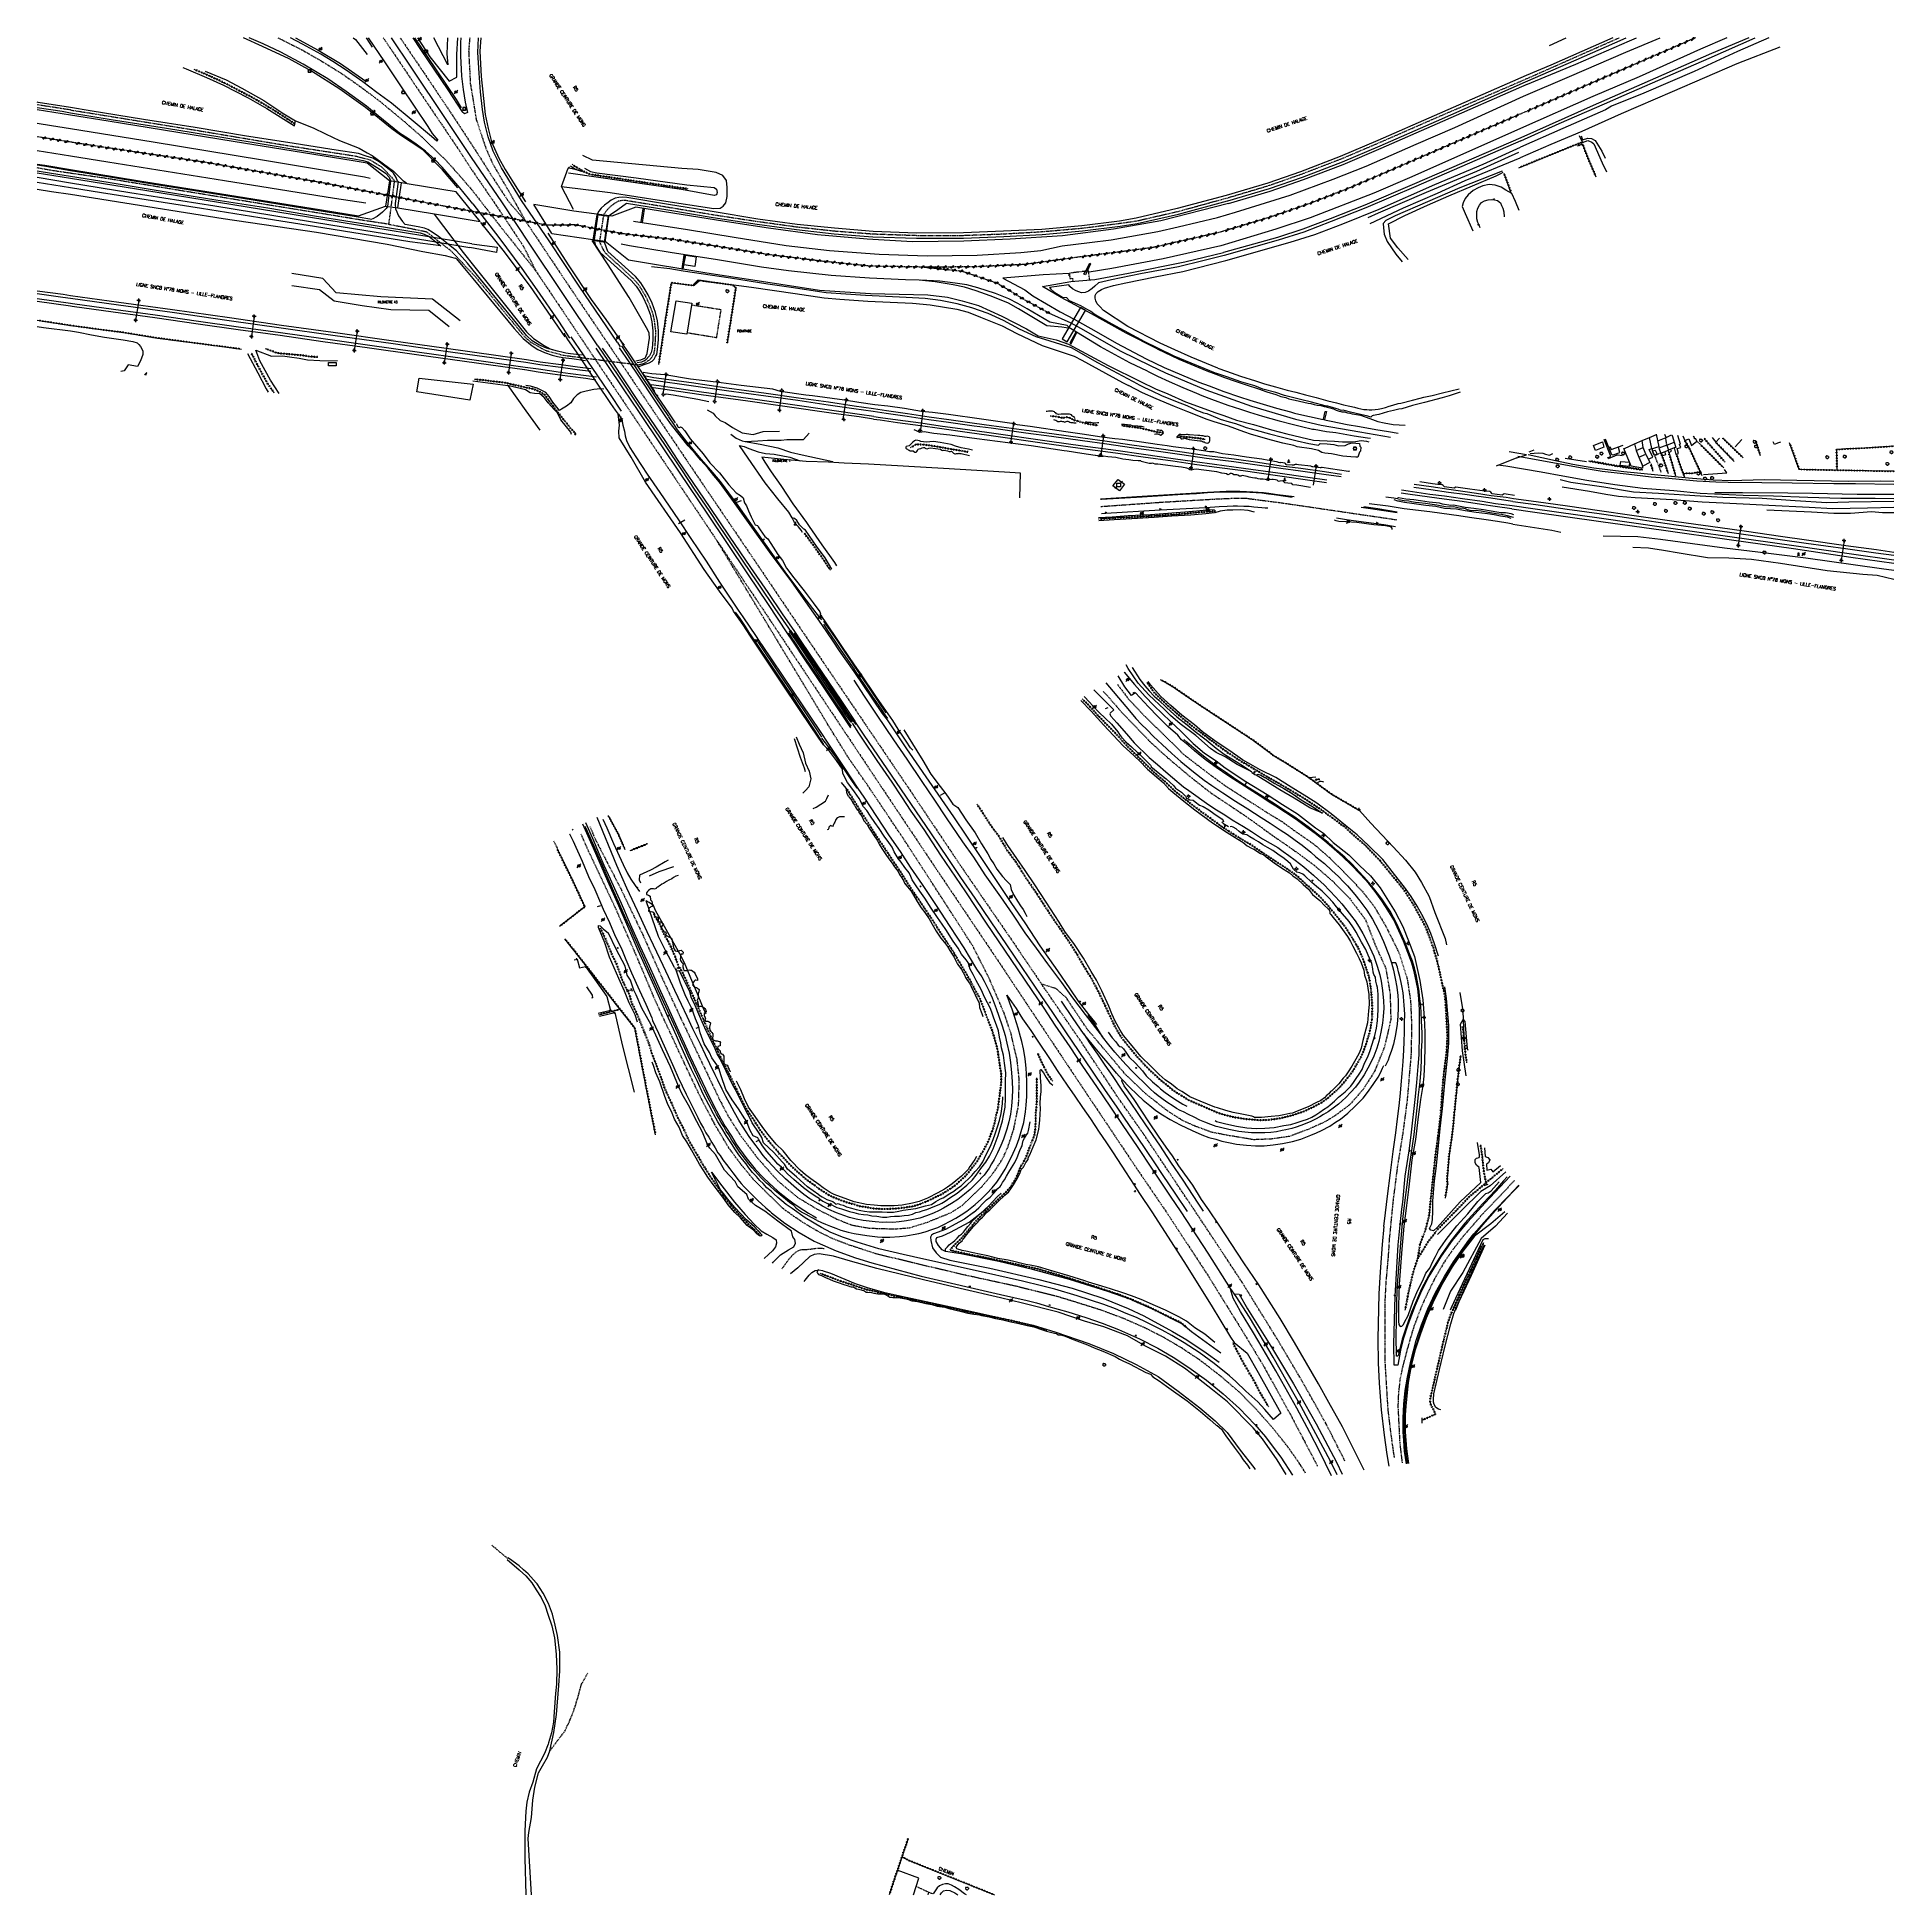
# Model space of a CAD drawing. Header units: millimetres. Extents: x 117000 to 118000, y 126000 to 127000.
import ezdxf
from ezdxf.enums import TextEntityAlignment as Align

# ---------------------------------------------------------------- set-up
doc = ezdxf.new("R2010")
doc.units = ezdxf.units.MM
doc.linetypes.add('DASHED', pattern=[0.75, 0.5, -0.25])
doc.layers.get('0').update_dxf_attribs({"linetype": 'CONTINUOUS'})
for name, color, linetype in [('W0001', 6, 'DASHED'), ('W0006', 2, 'CONTINUOUS'), ('W0008', 7, 'CONTINUOUS'), ('W0010', 4, 'CONTINUOUS'), ('W0017', 7, 'CONTINUOUS'), ('W0070', 7, 'DASHED'), ('W0071', 7, 'CONTINUOUS'), ('W0101', 7, 'CONTINUOUS'), ('W0104', 1, 'CONTINUOUS'), ('W0105', 7, 'CONTINUOUS'), ('W0112', 1, 'DASHED'), ('W0120', 7, 'CONTINUOUS'), ('W0211', 2, 'CONTINUOUS'), ('W0214', 2, 'CONTINUOUS'), ('W0220', 5, 'DASHED'), ('W0300', 7, 'CONTINUOUS'), ('W0303', 7, 'CONTINUOUS'), ('W0310', 3, 'CONTINUOUS'), ('W0323', 7, 'CONTINUOUS'), ('W0324', 4, 'CONTINUOUS'), ('W0330', 7, 'CONTINUOUS'), ('W0333', 7, 'CONTINUOUS'), ('W0401', 7, 'CONTINUOUS'), ('W0420', 7, 'CONTINUOUS'), ('W0438', 7, 'CONTINUOUS'), ('W0473', 7, 'CONTINUOUS'), ('W0476', 7, 'CONTINUOUS'), ('W0500', 5, 'DASHED'), ('W0510', 5, 'CONTINUOUS'), ('W0515', 5, 'CONTINUOUS'), ('W0600', 7, 'CONTINUOUS'), ('W0610', 7, 'CONTINUOUS'), ('W0611', 7, 'CONTINUOUS'), ('W0700', 7, 'CONTINUOUS'), ('W0850', 7, 'CONTINUOUS'), ('W0984', 7, 'CONTINUOUS'), ('W0988', 4, 'CONTINUOUS'), ('W0989', 7, 'CONTINUOUS'), ('W0990', 7, 'CONTINUOUS')]:
    doc.layers.add(name, color=color, linetype=linetype)
doc.styles.get("Standard").update_dxf_attribs({"font": 'romans.shx', "width": 0.85})

# ---------------------------------------------------------------- blocks, each defined once
blk = doc.blocks.new('T473')
for p, q in [((-0.166667, 0.166667), (0.166667, -0.166667)), ((-0.166667, -0.166667), (0.166667, 0.166667)), ((0.500001, 0.500001), (1.000002, 1.000002)), ((-1.000002, -1.000002), (-0.500001, -0.500001))]:
    blk.add_line(p, q)
blk.add_ellipse((0, 0), major_axis=(0.471405, 0.471405), ratio=1, start_param=5.4977871438, end_param=11.780972451)
blk = doc.blocks.new('T610')
for p, q in [((-0.500001, 0), (-1.000002, 0)), ((0, 0.500001), (0, 1.000002)), ((0.500001, 0), (1.000002, 0)), ((0, -0.500001), (0, -1.000002))]:
    blk.add_line(p, q)
blk.add_ellipse((0, 0), major_axis=(-0.353554, 0.353554), ratio=1, start_param=3.926990817, end_param=10.2101761242)
blk = doc.blocks.new('T850')
for p, q in [((-0.2, -0.1), (0, 0.3)), ((0, 0.3), (0.2, -0.1)), ((-0.2, -0.1), (0.2, -0.1))]:
    blk.add_line(p, q)
for major_axis in [(-0.106, 0.106), (-0.0354, 0.0354), (-0.0236, 0.0236)]:
    blk.add_ellipse((0, 0), major_axis=major_axis, ratio=1, start_param=3.926991, end_param=10.210176)
blk = doc.blocks.new('T401')
for p, q in [((-0.3, 0.3), (0, 0.3)), ((-0.3, -0.25), (-0.3, 0.3)), ((-0.3, 0.15), (0, 0.15)), ((-0.3, 0), (0, 0)), ((0, 0.3), (0, -0.25)), ((-0.3, -0.15), (0, -0.15)), ((-0.3, -0.25), (-0.3, -0.3)), ((-0.3, -0.3), (0, -0.3)), ((0, -0.3), (0, -0.25))]:
    blk.add_line(p, q)
blk = doc.blocks.new('T300')
for p, q in [((-0.8, 0.5), (-0.9, 0.3)), ((-0.9, 0.3), (-0.9, 0.2)), ((-0.9, 0.2), (-0.7, 0.1)), ((-0.7, 0.6), (-0.8, 0.5)), ((-0.8, -0.1), (-0.7, 0.1)), ((-0.6, 0.7), (-0.7, 0.6)), ((-0.7, 0.1), (-0.7, 0.1)), ((-0.5, 0.7), (-0.6, 0.7)), ((-0.3, 0.6), (-0.5, 0.7)), ((-0.3, 0.6), (-0.2, 0.7)), ((-0.2, 0.6), (-0.3, 0.6)), ((-0.2, 0.7), (-0.1, 0.8)), ((-0.1, 0.8), (0.1, 0.8)), ((0.1, 0.8), (0.2, 0.7)), ((0.2, 0.7), (0.3, 0.6)), ((0.3, 0.6), (0.4, 0.5)), ((0.5, 0.5), (0.3, 0.5)), ((0.4, 0.5), (0.4, 0.5)), ((0.6, 0.4), (0.5, 0.5)), ((0.6, 0.4), (0.7, 0.3)), ((0.7, 0.3), (0.7, 0.2)), ((0.7, 0.2), (0.7, 0.1)), ((0.7, 0.1), (0.7, -0.2)), ((-0.8, -0.2), (-0.8, -0.1)), ((-0.7, -0.3), (-0.8, -0.2)), ((-0.8, -0.2), (-0.8, -0.2)), ((-0.7, -0.4), (-0.7, -0.3)), ((-0.5, -0.5), (-0.7, -0.4)), ((-0.4, -0.5), (-0.5, -0.5)), ((-0.4, -0.5), (-0.3, -0.5)), ((-0.3, -0.5), (-0.3, -0.4)), ((-0.3, -0.6), (-0.3, -0.5)), ((-0.3, -0.5), (-0.3, -0.5)), ((-0.2, -0.7), (-0.3, -0.6)), ((-0.1, -0.8), (-0.2, -0.7)), ((0.1, -0.8), (-0.1, -0.8)), ((0.2, -0.7), (0.1, -0.8)), ((0.3, -0.5), (0.2, -0.5)), ((0.3, -0.6), (0.2, -0.7)), ((0.2, -0.7), (0.2, -0.7)), ((0.5, -0.4), (0.3, -0.5)), ((0.3, -0.5), (0.3, -0.6)), ((0.3, -0.5), (0.3, -0.5)), ((0.6, -0.3), (0.5, -0.4)), ((0.7, -0.2), (0.6, -0.3)), ((0.6, -0.3), (0.6, -0.3))]:
    blk.add_line(p, q)
blk = doc.blocks.new('T600')
for p, q in [((-0.999999, 0.999999), (0.999999, 0.999999)), ((-0.999999, -0.999999), (-0.999999, 0.999999)), ((0.999999, 0.999999), (1.999998, 1.999998)), ((0.999999, 0.999999), (0.999999, -0.999999)), ((-0.999999, -0.999999), (-1.999998, -1.999998)), ((0.999999, -0.999999), (-0.999999, -0.999999))]:
    blk.add_line(p, q)
blk = doc.blocks.new('T438')
for p, q in [((-0.4, 0.2), (0.4, 0.2)), ((-0.4, -0.2), (-0.4, 0.2)), ((0.15, 1.1), (-0.3, 1.1)), ((-0.3, 1.1), (-0.3, 0.5)), ((-0.3, 0.5), (0.15, 0.5)), ((0.3, 0.65), (0.3, 0.95)), ((0.4, 0.2), (0.4, -0.2))]:
    blk.add_line(p, q)
at = {"flags": 128}
for points in [[(-0.4, -0.2), (0.4, 0.2)], [(0.4, -0.2), (-0.4, -0.2)]]:
    blk.add_lwpolyline(points, dxfattribs=at)
for centre, major_axis, start_param, end_param in [((0.15, 0.95), (0.106, -0.106), 0.7853982, 2.3561945), ((0.15, 0.65), (0.106, 0.106), 3.9269908, 5.4977871)]:
    blk.add_ellipse(centre, major_axis=major_axis, ratio=1, start_param=start_param, end_param=end_param)
blk = doc.blocks.new('T420')
for p, q in [((0.7, 0.7), (-0.8, 0.7)), ((-0.8, 0.7), (-0.8, -0.8)), ((0.7, 0.7), (0.7, -0.8)), ((0.7, -0.8), (-0.8, -0.8))]:
    blk.add_line(p, q)
blk.add_ellipse((0, 0), major_axis=(-0.53, 0.53), ratio=1, start_param=3.926991, end_param=10.210176)
blk = doc.blocks.new('t323o')
at = {"color": 0, "linetype": 'Continuous'}
for radius in [0.25, 0.15]:
    blk.add_circle((0, 0), radius, dxfattribs=at)
blk = doc.blocks.new('t500o')
at = {"color": 0, "linetype": 'Continuous'}
for centre, start, end in [((-0.5, 0.625), 216.869898, 323.130102), ((0.5, -0.125), 36.869898, 143.130102), ((0.5, -0.625), 36.869898, 143.130102), ((-0.5, 0.125), 216.869898, 323.130102)]:
    blk.add_arc(centre, 0.625, start, end, dxfattribs=at)
blk = doc.blocks.new('t310o')
at = {"color": 0, "linetype": 'Continuous'}
for centre, start, end in [((-0.5, 0.4), 216.8699, 323.1304), ((0.5, -0.4), 36.8699, 143.1303)]:
    blk.add_arc(centre, 0.625, start, end, dxfattribs=at)
blk = doc.blocks.new('t220o')
at = {"color": 0, "linetype": 'Continuous'}
for p, q in [((-0.25, 0.25), (0.25, 0.25)), ((-0.25, -0.25), (0.25, -0.25))]:
    blk.add_line(p, q, dxfattribs=at)

msp = doc.modelspace()

# ---------------------------------------------------------------- linework, layer by layer
at = {"layer": 'W0001'}
for points in [[(117129.7, 127000), (117142.6, 126993.5), (117153.6, 126987.2), (117164.5, 126980.4), (117174.3, 126973.5), (117184.7, 126965.7), (117198.2, 126954.5), (117207.4, 126946.4), (117220.4, 126933.8), (117227.4, 126925.9), (117234, 126918.3), (117249.4, 126898.5), (117268.5, 126874.6)], [(117186.4, 127000), (117191.4, 126992.6), (117204.4, 126973.3), (117218.5, 126952.4), (117226.9, 126940), (117234.1, 126928.9), (117247.2, 126909.8), (117261.8, 126887.9), (117268.5, 126874.6)], [(117189.3, 126899.6), (117197.8, 126898), (117209.6, 126895.6), (117223.1, 126885.1), (117236.2, 126871.1), (117258.1, 126844.4), (117262.6, 126838.9), (117266.1, 126835.9), (117273.7, 126831.7), (117283.2, 126829.1), (117294.5, 126827.6), (117323.9, 126823.9), (117323.9, 126823.9), (117323.9, 126823.9), (117326.6, 126824.6), (117328.8, 126825.8), (117330.3, 126827.1), (117331.1, 126828), (117331.7, 126829), (117332.3, 126830), (117332.7, 126832.4), (117333.1, 126837.5), (117333.2, 126842.3), (117332.6, 126847.2), (117331.7, 126851.6), (117329.8, 126856.5), (117327.8, 126860.8), (117325.7, 126864.3), (117323.9, 126867.1), (117321.1, 126870.3), (117313.6, 126877.2), (117306.1, 126884), (117304.8, 126886.2), (117303, 126890.1), (117305.3, 126905), (117307.2, 126907.5), (117310.1, 126910.3), (117313.2, 126912.2), (117315.2, 126912.5), (117317, 126912.5), (117339.9, 126908.8), (117364.4, 126904.7), (117388.1, 126901.1), (117409.2, 126898.2), (117429.3, 126896), (117450.1, 126894.4), (117473.7, 126893.6), (117498.9, 126893.6), (117520.5, 126894.4), (117541.2, 126895.6), (117562.9, 126897.5), (117583.2, 126900.1), (117592.3, 126901.4), (117614.5, 126906.5), (117640.8, 126913.7), (117663.3, 126920.4), (117681, 126926.6), (117702.4, 126934.8), (117722.6, 126943.4), (117753, 126956.7), (117801.9, 126977.8), (117823.1, 126987.2), (117852.1, 127000)], [(117195.5, 127000), (117208.1, 126981.5), (117224, 126957.8), (117236.8, 126938.3), (117246, 126923.8), (117253.9, 126911.8), (117263.2, 126901.1)], [(117233, 127000), (117232.4, 126993), (117233.3, 126975.4), (117236.5, 126956), (117241.7, 126940.4), (117245.4, 126932.1), (117253.8, 126917.7), (117263.2, 126901.1)], [(117018, 126961.1), (117000, 126963.9)], [(117018, 126961.1), (117028.2, 126959.5), (117084.5, 126950.4), (117134, 126942.1), (117171.7, 126936.3), (117179.5, 126934.2), (117185.7, 126930.3), (117192.4, 126923.2), (117189.3, 126899.6)], [(117018, 126927), (117008.5, 126928.4), (117000, 126929.9)], [(117189.3, 126899.6), (117179.7, 126901), (117124.2, 126910), (117038.7, 126924), (117018, 126927)], [(117263.2, 126901.1), (117271.4, 126888.8), (117287.3, 126865), (117307.5, 126835.2), (117355.5, 126764.1), (117392, 126710.3), (117415.8, 126675)], [(117268.5, 126874.6), (117280.8, 126856.3), (117292.7, 126838.6), (117351.7, 126750.7), (117366.3, 126729)], [(117573, 126747.6), (117605.1, 126749.9), (117633.9, 126751.6), (117643.2, 126752), (117651.5, 126752), (117660, 126750.9), (117668.8, 126749.8), (117732.1, 126740.5)], [(117366.3, 126729), (117394.6, 126686.7), (117402.4, 126675)], [(117398.9, 126675), (117366.3, 126729)], [(117297.7, 126575.3), (117300.7, 126568.2), (117314.5, 126541.5), (117326, 126517.4), (117337, 126492.8), (117346.6, 126472.2), (117361.9, 126440.1), (117367.6, 126428.1), (117372.1, 126419.5), (117378.5, 126409.4), (117388, 126396.7), (117399, 126384.4), (117409.5, 126375.6), (117420.2, 126369.2), (117430.7, 126363.9), (117438.6, 126360.7), (117448.2, 126359), (117461.8, 126358.6), (117469.8, 126359.2), (117479.7, 126362.3), (117492.3, 126367.4), (117498.2, 126371.2), (117508.6, 126381.1), (117515, 126388.7), (117520, 126396.3), (117522.8, 126402.5), (117526, 126412.3), (117528.6, 126425.2), (117529, 126438.9), (117527.8, 126449.8), (117524.4, 126464.3), (117520.8, 126474.8), (117512.6, 126493.9), (117503.9, 126511), (117485.2, 126540), (117466.2, 126569.3), (117446.8, 126598.2), (117437.6, 126611.3), (117427.2, 126628), (117398.9, 126675)], [(117402.4, 126675), (117437.3, 126622.7), (117450.1, 126603.5), (117485, 126551.3), (117519, 126500.8), (117554.5, 126447.5), (117591.1, 126392.8), (117608.4, 126367.4), (117630.5, 126333.7), (117648.5, 126304.7), (117660.2, 126285.4), (117675, 126258.7), (117687.8, 126234.3), (117689.6, 126230.8)], [(117415.8, 126675), (117438.9, 126640.9), (117469.2, 126596.2), (117497.9, 126553.4), (117525.7, 126513), (117541, 126490.4)], [(117581.8, 126651.9), (117582, 126651.6), (117587.7, 126644.1), (117595.9, 126635.3), (117606.5, 126625), (117617.4, 126614.2), (117625.8, 126607.7), (117632.8, 126602.4), (117639.9, 126597.2), (117650.1, 126590.7), (117662.7, 126582.6), (117670.5, 126577.9), (117678.5, 126572.1), (117687.5, 126565.9), (117696.5, 126558.1), (117705.5, 126549), (117713.4, 126540.8), (117719.9, 126532.6), (117726.4, 126521.6), (117733.5, 126507.3), (117737.9, 126493.3), (117739.7, 126481.6), (117740.3, 126468.5), (117740, 126452.7), (117737.9, 126428), (117735.5, 126409.8), (117732.6, 126391.9), (117730.3, 126373.9), (117728.3, 126353.6), (117727.6, 126343.2), (117726.4, 126329.7), (117725.8, 126317.7), (117725.9, 126297.4), (117725.9, 126286.9), (117726.7, 126273.5), (117727.5, 126261), (117728.9, 126249.4), (117730.3, 126239.3), (117730.9, 126235.5)], [(117574.2, 126648), (117575.8, 126646.4), (117583.9, 126637.1), (117594.9, 126625.7), (117599, 126621.3), (117608.9, 126612.3), (117620.9, 126602.2), (117632.4, 126593.2), (117650, 126581.5), (117665.9, 126570.1), (117677.3, 126562.2), (117688, 126554.3), (117697.8, 126545.8), (117706.9, 126536.6), (117715.4, 126525.2), (117721, 126510.8), (117726.4, 126498.9), (117728.7, 126485.2), (117729.1, 126471.3), (117725.7, 126456.6), (117720.4, 126443.5), (117714.2, 126433.7), (117707.1, 126425.6), (117699.4, 126419.8), (117693.6, 126416.2), (117684.6, 126412.2), (117674.5, 126408.4), (117664.8, 126407), (117655.2, 126406.6), (117642.3, 126408.8), (117633, 126410.5), (117623.5, 126414), (117617, 126416.9), (117608.3, 126422.5), (117597.2, 126431.3), (117586.5, 126441.4), (117576.1, 126453.7), (117565.8, 126465.9), (117560.5, 126473.7), (117554.2, 126483.2), (117548.7, 126488), (117541, 126490.4)], [(117683.2, 126227.1), (117680.1, 126232), (117673.2, 126241.8), (117665.6, 126251.3), (117657.2, 126260.8), (117648.3, 126269.9), (117647.3, 126270.9), (117637.7, 126279.1), (117627.8, 126286.8), (117625.6, 126288.4), (117616.4, 126294.5), (117606.9, 126300.1), (117597.1, 126305.1), (117585.3, 126310.3), (117573.2, 126314.8), (117556.4, 126320.1), (117548.9, 126322.3), (117526.8, 126327.8), (117500.2, 126333.6), (117473.5, 126339.9), (117451.4, 126345.3), (117437.4, 126349.9), (117427.8, 126353.6), (117419.9, 126357.6), (117412.4, 126362.1), (117407.4, 126365.5), (117401.4, 126369.8), (117391.9, 126379.2), (117385.9, 126385.1), (117378.5, 126394.1), (117372.3, 126402.6), (117365.1, 126414.7), (117357.1, 126429.9), (117348.9, 126447.2), (117333.1, 126481.2), (117322, 126507.5), (117311.8, 126530.7), (117296.8, 126562.5), (117293, 126571.1)], [(117704.4, 126233.6), (117694.2, 126253.7), (117681.6, 126276.2), (117668.2, 126298.8), (117648.9, 126330), (117627.5, 126362.4), (117615.4, 126380.5), (117595.9, 126409.7), (117581.9, 126429.7), (117561.8, 126460.1), (117541, 126490.4)], [(117795.7, 126384.6), (117778.8, 126366.9), (117768.6, 126355.2), (117768.6, 126355.2), (117763, 126348.1), (117757.8, 126340.6), (117753.3, 126332.8), (117752.2, 126330.8), (117746.8, 126319.5), (117744.7, 126314.5), (117741.7, 126306.5), (117739.1, 126298), (117735.7, 126285.4), (117734.1, 126278), (117733.2, 126270.4), (117732.9, 126262.7), (117733, 126261.4), (117733.9, 126243.5), (117735.2, 126232.5)]]:
    msp.add_lwpolyline(points, dxfattribs=at)
at = {"layer": 'W0006'}
for points in [[(117289.3, 126503.5), (117290.8, 126503.9), (117292.1, 126499.1), (117295.3, 126499.9), (117300.3, 126492.9), (117306.8, 126483.7), (117308.8, 126476.2), (117302.2, 126474.5)], [(117295.8, 126488.9), (117298.9, 126484.5), (117299.2, 126483.1), (117298.5, 126482.9)], [(117302.8, 126473.1), (117311.2, 126475.2)], [(117321.8, 126432.2), (117315.2, 126457.7), (117311.3, 126475.2)]]:
    msp.add_lwpolyline(points, dxfattribs=at)
at = {"layer": 'W0008'}
for points in [[(117202.3, 127000), (117206.5, 126993.7), (117221.2, 126972), (117229, 126960.1)], [(117921.9, 127000), (117901.9, 126991.5), (117871.6, 126978.3), (117838, 126963.6), (117799.1, 126946.1)], [(117801.7, 126976.3), (117828.9, 126988.2), (117849.7, 126997.3), (117855.9, 127000)], [(117801.8, 126974.7), (117828.7, 126985.8), (117857.7, 126998.4), (117861.4, 127000)], [(117848.7, 127000), (117815.3, 126985.3), (117802, 126979.6)], [(117078.5, 126983.9), (117080.3, 126983.3), (117091.3, 126978.6), (117100.3, 126974.5), (117113.7, 126967.7), (117123.7, 126961.9), (117138.7, 126952.5), (117139.1, 126955.3)], [(117802, 126979.6), (117752.5, 126957.9), (117722.1, 126944.6), (117701.8, 126936), (117680.5, 126927.8), (117662.8, 126921.7), (117640.4, 126915)], [(117641.3, 126912.1), (117663.8, 126918.8), (117681.6, 126924.9), (117703, 126933.1), (117723.3, 126941.8), (117753.7, 126955.1), (117801.7, 126976.3)], [(117641.7, 126910.7), (117664.2, 126917.4), (117682.1, 126923.6), (117703.5, 126931.8), (117723.9, 126940.5), (117754.3, 126953.8), (117802.6, 126975.1)], [(117230.5, 126965.3), (117231.8, 126959.8), (117230.2, 126959), (117229, 126960.1)], [(117799.1, 126946.1), (117741.8, 126921.3), (117715.1, 126909.9), (117696.4, 126902.5), (117681.8, 126896.9), (117668, 126892.5), (117639, 126884.3)], [(117189.7, 126923), (117177.7, 126932.4)], [(117299.2, 126934.1), (117294, 126936.6)], [(117018, 126924.2), (117000, 126927.1)], [(117000, 126924.9), (117018, 126921.9)], [(117234.1, 126889), (117181.4, 126897.7), (117120.8, 126907.5), (117059, 126917.6), (117018, 126924.2)], [(117018, 126921.9), (117049.9, 126916.7), (117095.7, 126909.5), (117158.2, 126899.3), (117210.5, 126890.8), (117233, 126887)], [(117225.7, 126917), (117200.3, 126921.1), (117196.3, 126921.9)], [(117640.4, 126915), (117614.1, 126908), (117591.9, 126902.9), (117582.9, 126901.3), (117562.6, 126898.8), (117541.1, 126896.8), (117520.4, 126895.8), (117498.9, 126894.9), (117473.7, 126894.8), (117450.2, 126895.7), (117429.4, 126897.4), (117409.3, 126899.5), (117388.2, 126902.4), (117364.6, 126906.2), (117340.1, 126910.3), (117317.7, 126913.9), (117315.2, 126914.1), (117313.3, 126914), (117311.4, 126913.6), (117309.2, 126912.5), (117307.6, 126911.3), (117305.6, 126909.8), (117303.8, 126908.2), (117302.6, 126906.7), (117301.7, 126905), (117302, 126904.9), (117299.9, 126890.2), (117300.2, 126890.2), (117300.8, 126888.2), (117303, 126884.6), (117305.3, 126882.6), (117312.6, 126876), (117320, 126869.3), (117322.6, 126866.2), (117324.4, 126863.5), (117326.4, 126860.1), (117328.4, 126855.9), (117330.2, 126851.1), (117331.1, 126847), (117331.7, 126842.2), (117331.6, 126837.6), (117331.2, 126832.6), (117330.8, 126830.6), (117329.8, 126828.8), (117327.6, 126826.4)], [(117329.6, 126824.9), (117331.3, 126825.9), (117332.3, 126827), (117333, 126828.3), (117333.7, 126829.5), (117334.2, 126832.2), (117334.6, 126837.4), (117334.7, 126842.4), (117334.1, 126847.5), (117333.1, 126852), (117331.2, 126857.1), (117329.1, 126861.5), (117327, 126865.1), (117325.1, 126868.1), (117322.2, 126871.4), (117314.7, 126878.3), (117307.4, 126884.9), (117306.6, 126886.9), (117305.5, 126889.9), (117307.7, 126904.1), (117308.9, 126904.9), (117312.7, 126907.6), (117317.4, 126910.9), (117339.7, 126907.3), (117364.1, 126903.2), (117387.9, 126899.6), (117409, 126896.7), (117429.2, 126894.4), (117450.1, 126892.8), (117473.7, 126892), (117498.9, 126892.1), (117520.6, 126892.9), (117541.3, 126894.1), (117563, 126896), (117583.4, 126898.6), (117592.5, 126899.9), (117614.8, 126905), (117641.2, 126912.1)], [(117173.1, 126904.2), (117187.6, 126909.4)], [(117194.3, 126908.4), (117214.1, 126905.1), (117238.6, 126901)], [(117322.5, 126908.7), (117309.6, 126904), (117289, 126906.7), (117267.5, 126910.3)], [(117641.7, 126910.7), (117605.2, 126901.5), (117579.8, 126897), (117552.2, 126893.4), (117524.1, 126891.5), (117499.2, 126890.5), (117471.5, 126890.2), (117447, 126891.6), (117420.3, 126893.9), (117394, 126897.4), (117369.3, 126901.3), (117343.5, 126905.3), (117322.5, 126908.7)], [(117277.2, 126894.6), (117299.3, 126891.4), (117305.9, 126890.5), (117318.5, 126880.4)], [(117234.1, 126889), (117247.8, 126887.2), (117247.4, 126884.4), (117233, 126887)], [(117603.3, 126832.5), (117586.5, 126840.9), (117566.3, 126852.3), (117551.6, 126860.2), (117541.5, 126866), (117556.7, 126868.7), (117569.7, 126869.9), (117587.8, 126873.2), (117618.2, 126879.3), (117639, 126884.3)], [(117318.5, 126880.4), (117360.7, 126873.4), (117390.1, 126869), (117421.4, 126864), (117448.8, 126862.2), (117479.8, 126861.5), (117490.4, 126860.4), (117498.2, 126858.4), (117507, 126855.9), (117519.6, 126850.1), (117532.8, 126843.2), (117539.2, 126839.5), (117548.8, 126837.4), (117555.5, 126835), (117569.5, 126827.5), (117576.9, 126823.6), (117594.2, 126814.9)], [(117544.8, 126851.9), (117556.7, 126846.5), (117561.9, 126843.6), (117583.7, 126831.3), (117599.4, 126823.5), (117607.8, 126819.6), (117629.5, 126810.4)], [(117130.4, 126808.4), (117125.7, 126815.7), (117120, 126826), (117117.7, 126831.7)], [(117117.7, 126831.7), (117126.3, 126828.6), (117132.2, 126828.7), (117136, 126828.2), (117141.1, 126827.4), (117145.7, 126826.6), (117152.2, 126826.2), (117157.1, 126826.1), (117161.7, 126826.3)], [(117293.5, 126829), (117290.5, 126829.4), (117287.2, 126829.8), (117284.8, 126830.2), (117283.4, 126830.5), (117280.2, 126831.2), (117274.3, 126832.8)], [(117287.5, 126838.9), (117294.1, 126829.3), (117301.5, 126818.5), (117308.7, 126807.9), (117314.6, 126798.9)], [(117404.3, 126679.1), (117393.5, 126695.4), (117383.2, 126710.8), (117371.4, 126728.2), (117361.2, 126743.5), (117346, 126766.1), (117336.5, 126780.3), (117324.1, 126798.8), (117315.9, 126810.9), (117307.1, 126824), (117301.1, 126832.8)], [(117304.4, 126832.9), (117310, 126824.8), (117315.6, 126816.4), (117323.8, 126804.1), (117330.4, 126794.4), (117338, 126783.2), (117345.1, 126772.4), (117353.2, 126760.5), (117362.3, 126747.1), (117372.8, 126731.6), (117384.2, 126714.8), (117393.6, 126701.2), (117401.2, 126689.8), (117407.9, 126680.2)], [(117428.7, 126675), (117422.7, 126684), (117416.2, 126693.2), (117406.4, 126707), (117394.4, 126723.2), (117384.1, 126737.8), (117374.2, 126751.6), (117367.5, 126760.7), (117364.5, 126764.2), (117361.2, 126768.5), (117357.5, 126772.5), (117354.6, 126776), (117350.6, 126780.3), (117341.7, 126791.6), (117338.6, 126795.8), (117332.5, 126805.1), (117324.1, 126817.7), (117318.8, 126825.5), (117313.6, 126833)], [(117603.3, 126832.5), (117614.9, 126827), (117630, 126820.6), (117634.8, 126818.8)], [(117113.3, 126830), (117118.8, 126819.5), (117123.3, 126810.9), (117124.4, 126809.2)], [(117273.3, 126830.6), (117277.4, 126829.1), (117280.3, 126828.4), (117283.1, 126827.9), (117287.9, 126827.2), (117295.3, 126826.3)], [(117327.6, 126826.4), (117326.7, 126825.8), (117326.2, 126825.6), (117325.5, 126825.4), (117323.1, 126824.9)], [(117324.2, 126823), (117327, 126824), (117329.6, 126824.9)], [(117234.6, 126815.2), (117253.5, 126812.7), (117263.3, 126799.1), (117270.8, 126788.7)], [(117287.8, 126786.3), (117287.4, 126787.6), (117282.1, 126794.3), (117280.3, 126798.1), (117278.4, 126799.9), (117275.3, 126803.4), (117273.1, 126806.3), (117270.8, 126808.2), (117267.9, 126808.5), (117265.6, 126808.8), (117263.1, 126810.4), (117253.5, 126812.7)], [(117281.4, 126799.3), (117277.8, 126803.7), (117275.7, 126806.8), (117274, 126809), (117269.3, 126811.4), (117265.7, 126812.4), (117263.2, 126812.7)], [(117594.2, 126814.9), (117602.3, 126811), (117609, 126808.3), (117618.5, 126804), (117628.9, 126800.1), (117634.3, 126798.3), (117639.1, 126796.6), (117645.9, 126794.1), (117655.2, 126791.7), (117664.8, 126788.9), (117673.1, 126786.7), (117680.6, 126784.9), (117687.4, 126783.4), (117690.7, 126783.1), (117694.9, 126783), (117698.8, 126782.7), (117703, 126782.5), (117707.3, 126782.5)], [(117634.8, 126818.8), (117639.5, 126817), (117645.2, 126815), (117651.2, 126813.1), (117657.8, 126810.9), (117662.3, 126809.4), (117667.1, 126807.9), (117669.8, 126806.8), (117672.5, 126806.2), (117674.2, 126805.6), (117675.7, 126805.3), (117677.5, 126804.9), (117680, 126804.4), (117682.3, 126803.8), (117684.6, 126803.2), (117686, 126803), (117687.9, 126802.5), (117689.5, 126802.2), (117691.4, 126801.9), (117693.2, 126801.5), (117694.3, 126801.2), (117694.9, 126801), (117696.3, 126800.7), (117698.2, 126800.1), (117699.7, 126799.5), (117701.2, 126799), (117702.2, 126798.7), (117702.8, 126798.6), (117704.1, 126798.5), (117705.8, 126798.1), (117707, 126797.8), (117708.2, 126797.5), (117710.6, 126797.2), (117712.8, 126796.7), (117715.2, 126795.9), (117717.8, 126795), (117722.1, 126793.4), (117725.5, 126792.6), (117730.3, 126791.7), (117736.8, 126791.4)], [(117629.5, 126810.4), (117654, 126801.6), (117677.8, 126794.7), (117691.5, 126791.4), (117712.5, 126787.8), (117728.9, 126785)], [(117559, 126794.9), (117558.8, 126795.3), (117558.5, 126795.8), (117558, 126796.1), (117557.7, 126796.3), (117557.4, 126796.5), (117557.1, 126797), (117556.5, 126797.2), (117556, 126797.3), (117555.3, 126797.3), (117554.7, 126797.3), (117553.8, 126797.4), (117553.1, 126797.3), (117552.6, 126797.3), (117552, 126797.3), (117551.6, 126797.3), (117550.1, 126797.2), (117549.1, 126797.5), (117548.6, 126798.1), (117548.2, 126798.3), (117547.9, 126798.6), (117547.4, 126798.8), (117546.8, 126799), (117546.3, 126798.9), (117545.9, 126798.9), (117545.3, 126799), (117544.7, 126798.9), (117544, 126798.8), (117543.4, 126798.7)], [(117547.5, 126794.5), (117548, 126794.2), (117548.7, 126794), (117549.7, 126793.4), (117550.1, 126793.4), (117550.6, 126793.4), (117551.1, 126793.6), (117551.7, 126793.6), (117552.3, 126793.4), (117552.8, 126793.4), (117553.1, 126793.1), (117553.4, 126793), (117553.8, 126793.1), (117554.2, 126793.3), (117554.7, 126793.5), (117555.2, 126793.5), (117555.7, 126793.3), (117556.2, 126793), (117556.7, 126792.9), (117557.2, 126792.8), (117557.8, 126792.8), (117558.3, 126792.6), (117558.8, 126792.6), (117559.3, 126792.6), (117559.7, 126792.6)], [(117571.8, 126792.6), (117571.1, 126792.6), (117570.2, 126792.5), (117569.9, 126792.5), (117569.2, 126792.5), (117568.6, 126792.5), (117568.3, 126792.7), (117567.6, 126792.8), (117567, 126792.8), (117566.5, 126792.9), (117566, 126792.8), (117565.7, 126792.9), (117565.4, 126793), (117564.8, 126793), (117564.7, 126793), (117564.5, 126793.1)], [(117596.2, 126790.4), (117595.6, 126790.5), (117594.8, 126790.6), (117594, 126790.7), (117593.5, 126790.7), (117592.8, 126790.8), (117592, 126790.9), (117591.2, 126790.9), (117590.6, 126790.9), (117590, 126791.1), (117589.1, 126791.3), (117588.5, 126791.4), (117587.9, 126791.4), (117587.2, 126791.5), (117586.5, 126791.5), (117585.7, 126791.7), (117585, 126791.8), (117584.8, 126791.8), (117584.1, 126791.8)], [(117503.8, 126778), (117501.6, 126778.4), (117497.7, 126779.2), (117494.7, 126780), (117492.3, 126780.9), (117486.3, 126782.1), (117482.7, 126782.6), (117478.9, 126782.3), (117475.9, 126782.6), (117475.2, 126782.9), (117474.3, 126783.1), (117473.3, 126783.3), (117472.6, 126783), (117471.6, 126782.3), (117470.4, 126780.9), (117469.7, 126780.3), (117468.1, 126779.9), (117467.9, 126779.5), (117467.9, 126779), (117468.2, 126778.7), (117468.7, 126778.4), (117469.2, 126778.1), (117469.6, 126777.9), (117470.3, 126777.6), (117470.7, 126777.5), (117471.6, 126777.6)], [(117601.9, 126786.5), (117602.5, 126786.7), (117602.8, 126786.8), (117603.5, 126786.7), (117604, 126786.5), (117604.3, 126786.3), (117604.8, 126786.1), (117605.1, 126786), (117605.3, 126786), (117606.7, 126787.3), (117606.5, 126787.6), (117606.4, 126787.8), (117606.2, 126788.2), (117605.7, 126788.5), (117605.3, 126788.5), (117604.8, 126788.6), (117604.2, 126788.7), (117603.7, 126788.7), (117603.3, 126788.8), (117603, 126788.9)], [(117707.3, 126782.5), (117710, 126782.6), (117713.2, 126783.1), (117716, 126782.7), (117717.2, 126782.5)], [(117447.7, 126770.3), (117434.7, 126770.9), (117426.2, 126771.4), (117414.2, 126771.9), (117402.1, 126772.9), (117390.4, 126774.1), (117391.9, 126771.4), (117395.3, 126766.2), (117400.5, 126758.9), (117407.1, 126749.1), (117414.4, 126739), (117415.9, 126736.9), (117422.7, 126727), (117429.4, 126717.5), (117430.6, 126715.6)], [(117471.6, 126777.6), (117471.8, 126777.6), (117472.1, 126777.3), (117472.8, 126776.9), (117473.4, 126776.9), (117473.8, 126777.2), (117474.2, 126777.8), (117474.3, 126778.2), (117474.6, 126778.5), (117475.1, 126778.6), (117476, 126778.8), (117476.7, 126779.2), (117477.4, 126779.4), (117477.9, 126779.4), (117478.3, 126779), (117478.7, 126778.8), (117479.4, 126778.7), (117480.3, 126779), (117481.2, 126779.2), (117486.6, 126778.4), (117487.3, 126778), (117487.8, 126777.8), (117488.4, 126777.9), (117490.4, 126777.5), (117491.2, 126777.2), (117492, 126777.2), (117492.4, 126777.3), (117492.7, 126777.2), (117493.5, 126776.4), (117494.2, 126775.9), (117494.6, 126776), (117495.1, 126776.2), (117495.5, 126776.2), (117495.8, 126776.1), (117496.2, 126776.2), (117496.4, 126776.3), (117496.7, 126776.2), (117497.2, 126776.2), (117497.7, 126776.1), (117502.1, 126775.1)], [(117803, 126775.6), (117817.8, 126772.4), (117827.1, 126770.4), (117838.4, 126768.5), (117854.6, 126766.5), (117889.4, 126763), (117902.7, 126762), (117912.3, 126761.6), (117930.1, 126762.1), (117947.7, 126761.8), (117975.8, 126761.3), (117992.6, 126761.4), (118000, 126761.2)], [(117823, 126773.7), (117834.5, 126771.9)], [(117529.3, 126752.3), (117529.7, 126765.5), (117521.1, 126766.1), (117488.1, 126768), (117447.7, 126770.3)], [(117791, 126769.3), (117786.8, 126769.9)], [(118000, 126751.7), (117989.9, 126751.9), (117971.4, 126751.9), (117953.7, 126752.4), (117935.3, 126753.1), (117918.9, 126753.6), (117895.8, 126754.6), (117881.6, 126756), (117864.9, 126757.3), (117849.8, 126759.2), (117834.6, 126761.6), (117821.7, 126764), (117810.1, 126766.1), (117791, 126769.3)], [(117676, 126752.4), (117671.1, 126753.1), (117666.2, 126753.8), (117663.3, 126754.2), (117659.6, 126754.7), (117656.5, 126754.9), (117653.1, 126755.2), (117649.3, 126755.4), (117644.1, 126755.4), (117637.3, 126755.3), (117633.7, 126755.1), (117630.4, 126754.9), (117624.4, 126754.5), (117617.1, 126754), (117595.1, 126752.7), (117573.3, 126751.3), (117572.8, 126751.3)], [(117428, 126713.8), (117428, 126713.8), (117424.4, 126720), (117419.8, 126726.3), (117413.8, 126734.8), (117412.9, 126735.4), (117412.2, 126736.1), (117410.7, 126737.7), (117409.2, 126740), (117407.9, 126741.1), (117406.6, 126741.5)], [(117624.4, 126745.1), (117618.2, 126744.5), (117599.7, 126743.1), (117587.6, 126742.5), (117579, 126741.8), (117571.6, 126741.5)], [(117634.2, 126744.2), (117629.4, 126743.7), (117621.3, 126742.9), (117611.2, 126742.3), (117601.7, 126741.6), (117589.6, 126740.9), (117580.1, 126740.4), (117571.9, 126739.8)], [(117573.2, 126743.9), (117575.6, 126744), (117604.8, 126745.8), (117629.4, 126747.1), (117636.7, 126747.6), (117641, 126747.8), (117644.2, 126747.9), (117646.6, 126747.9), (117650, 126747.8), (117652.8, 126747.8), (117655.4, 126747.4), (117657.5, 126747.3), (117659.6, 126747.1), (117661.4, 126746.9), (117662.9, 126746.8)], [(117634.2, 126745.8), (117629.9, 126745.6), (117624.4, 126745.1)], [(117699.8, 126741.5), (117706.3, 126740.5), (117725.3, 126737.9), (117731.6, 126736.8)], [(117732.6, 126744.2), (117718.2, 126746.4), (117713.1, 126747.1)], [(117729.9, 126735.2), (117729.9, 126735.5), (117729.6, 126736.1), (117729, 126736.6), (117726.3, 126737.2), (117720, 126737.7), (117710.8, 126738.9), (117704.8, 126739.4), (117701.1, 126739.6), (117699.7, 126739.8), (117699.2, 126740), (117698.8, 126740.4)], [(117380.1, 126688.2), (117387.3, 126677.6), (117388.9, 126675)], [(117388.9, 126675), (117389.4, 126674.2), (117390.1, 126673.3)], [(117390.1, 126673.3), (117406.9, 126648.6), (117421.7, 126626.5), (117426.3, 126619.6), (117434.9, 126606.7), (117442, 126595.8)], [(117407, 126675), (117404.3, 126679.1)], [(117438.3, 126628.4), (117433.6, 126635.5), (117423.5, 126650.4), (117413.7, 126665.1), (117407, 126675)], [(117407.9, 126680.2), (117411.4, 126675)], [(117411.4, 126675), (117419.5, 126662.9), (117432.8, 126643.3), (117440.4, 126632)], [(117440, 126658.7), (117432.1, 126669.9), (117428.7, 126675)], [(117439.8, 126654), (117445.5, 126645.4), (117452.2, 126635.3), (117461.2, 126622), (117468.5, 126611.6), (117476.5, 126599.6), (117483.4, 126589.4), (117489.6, 126580), (117498.4, 126567), (117504.3, 126558.7), (117510.5, 126549.2), (117518.8, 126537.4), (117525.3, 126528), (117532, 126518.1), (117538.1, 126509.8), (117544.1, 126501.3), (117551.7, 126491.2), (117557.6, 126483.1), (117564.4, 126474), (117573.8, 126462.1)], [(117458, 126632.8), (117455.4, 126636.2), (117440, 126658.7)], [(117589.5, 126645.8), (117585.8, 126650.4), (117582.2, 126656.5), (117582.2, 126656.5)], [(117589.7, 126660.9), (117589.7, 126660.9), (117589.7, 126660.9), (117594, 126654.5), (117596.7, 126651), (117598.9, 126648.4), (117601.6, 126645.5), (117604.1, 126643.3), (117608.3, 126639.4), (117610.5, 126637.3), (117613.9, 126634.4), (117619.4, 126630.1), (117623.8, 126626.5), (117629.6, 126621.9), (117635.1, 126617.4), (117639.4, 126614.3), (117645.8, 126610.3), (117650.9, 126607.1), (117654.2, 126604.7)], [(117754.7, 126505.5), (117752.6, 126512.1), (117750.6, 126517.7), (117749, 126521.4), (117746.6, 126526.7), (117743.3, 126532.3), (117740, 126537.5), (117736.4, 126542.7), (117731, 126549.5), (117724.8, 126557.5), (117717.2, 126564.9), (117710.9, 126570.8), (117704.7, 126575.9), (117697, 126582.1), (117689.3, 126587.9), (117683.8, 126591.3), (117675.4, 126596.4), (117667.1, 126601.7), (117658.7, 126605.8), (117655, 126608), (117649.3, 126611.2), (117642.4, 126616.1), (117635.6, 126620.5), (117627.7, 126626.3), (117623.4, 126630.1), (117616.6, 126635.2), (117610.6, 126640.5), (117605.2, 126645.3), (117599.6, 126651.5), (117598.4, 126653.3)], [(117562.1, 126643.2), (117567.7, 126637.4), (117574.5, 126629.9), (117585, 126618.8), (117588.6, 126615.5), (117593.7, 126610.7), (117598.1, 126606.1), (117604.1, 126601), (117606.7, 126598.8), (117609.4, 126595.8), (117611.7, 126593.8), (117617.6, 126589), (117623.6, 126584.2), (117633, 126577.2), (117641, 126572), (117646.7, 126568.4), (117649.4, 126566.8), (117651.8, 126564.9), (117654, 126563.6), (117655.4, 126563), (117658.9, 126560.7), (117660.7, 126560), (117661.9, 126558.9), (117666.3, 126555.7), (117670.8, 126552.6), (117673.1, 126551.3), (117674.5, 126550.3), (117676.4, 126548.8), (117678.6, 126547.1), (117681.9, 126544.1), (117684.8, 126541.6), (117687, 126538.7), (117690.9, 126535.5), (117693.6, 126532.6), (117695.1, 126531.2), (117695.7, 126530.7), (117696.3, 126529.5), (117696.3, 126528.4), (117696.8, 126527.9), (117698, 126526.3), (117701.2, 126522.3), (117703, 126519.9), (117705.7, 126516.1), (117707.4, 126513.3), (117708.7, 126510.8), (117710.7, 126507), (117712.1, 126504.2), (117713.1, 126501.9), (117714.5, 126498), (117715, 126495.3), (117716.1, 126491.7), (117717.2, 126484.9), (117717.5, 126479.5), (117717.1, 126476.1), (117716.5, 126469.6), (117714.1, 126460), (117713.1, 126455.9), (117712.1, 126453.3), (117710.3, 126450), (117708.1, 126446.2), (117706.1, 126443.1), (117704.7, 126441.1), (117703.5, 126439.8), (117701.1, 126436.8), (117699.5, 126435.1), (117697.3, 126433), (117696.6, 126432.5), (117695.7, 126431.4), (117694.6, 126430.6), (117693.3, 126429.1), (117691.4, 126427.8), (117688.7, 126426.5), (117684.5, 126424.4), (117679.6, 126422.3), (117677.4, 126421.4), (117676.2, 126420.9), (117674.7, 126420.7), (117671.5, 126420.1), (117668.8, 126419.5), (117664.7, 126419.1), (117659.4, 126418.5), (117657.9, 126418.5), (117655.6, 126418.5), (117655.2, 126418.9), (117654.8, 126419.2), (117654.3, 126419.3), (117651.6, 126419.8), (117648.9, 126420.3), (117644.2, 126421.2), (117640.2, 126422.3), (117635.8, 126423.7), (117634.4, 126424.2), (117626.4, 126427.4), (117620.9, 126429.7), (117619.1, 126431), (117616.5, 126432.6), (117614.1, 126434), (117612.9, 126435), (117610.9, 126436.6), (117607.6, 126438.8), (117604.3, 126441.8), (117600, 126446), (117594.5, 126451.4), (117589.7, 126457.2), (117585.2, 126462.8), (117583.4, 126465.7), (117580.7, 126470.4), (117578.9, 126474.4), (117577.3, 126478.5)], [(117564, 126645.2), (117564.1, 126645.1), (117566.6, 126642.5), (117568.6, 126640.2), (117572.1, 126636.7), (117575.2, 126633.6), (117578.6, 126630.3), (117582, 126626.3), (117582.9, 126624.8), (117584.1, 126623.4), (117586.6, 126620.7), (117589.5, 126618.1), (117595.9, 126612.1), (117599.6, 126608.3), (117600.2, 126607.2), (117600.8, 126606.8), (117602.9, 126605), (117608.1, 126601), (117612, 126597.3), (117613.2, 126595.9), (117616.4, 126593.8), (117618.6, 126591.7), (117619.1, 126590.6), (117619.8, 126590.1), (117620.9, 126589.6), (117622.6, 126589.4), (117623.8, 126588.6), (117626, 126586.8), (117628.1, 126586.1), (117631, 126584.3), (117633.8, 126582.3), (117638.3, 126579.3), (117638.8, 126578.6), (117638.9, 126578), (117638.1, 126577.3)], [(117569.1, 126648.8), (117569.1, 126648.8), (117569.1, 126648.8), (117579.9, 126638.1)], [(117734.2, 126360.7), (117735, 126369.2), (117735.5, 126373), (117736.9, 126387), (117738.9, 126400.6), (117740, 126409.1), (117742.4, 126429.9), (117743.2, 126437.5), (117743.8, 126446), (117744.3, 126452.4), (117744.6, 126463.5), (117744.6, 126470.9), (117744.5, 126476.5), (117744.2, 126482.4), (117743.6, 126487.9), (117741.7, 126497.2), (117740.4, 126501.7), (117738.3, 126507.4), (117735.9, 126513.6), (117733.5, 126519.1), (117730.7, 126525), (117727.5, 126530.3), (117724.2, 126535.3), (117720.7, 126540.2), (117717.3, 126544.5), (117712.6, 126549.6), (117707.8, 126554.6), (117703, 126559.2), (117698.6, 126563.1), (117693.4, 126567.5), (117688.3, 126571.5), (117683.8, 126574.8), (117678.2, 126579), (117672.4, 126582.8), (117667.1, 126586.3), (117664.5, 126587.9), (117658.8, 126591.7), (117644.4, 126600.7), (117641.4, 126602.8), (117635.1, 126607), (117629.8, 126610.9), (117626.4, 126613.5), (117623.3, 126616.1), (117620, 126619), (117616.4, 126621.9), (117614.3, 126624.4), (117609.2, 126629), (117603.7, 126634.5), (117598.5, 126639.7), (117591.6, 126647.3), (117589.5, 126645.8)], [(117590.1, 126647.1), (117591, 126647.7)], [(117619.6, 126368), (117613.3, 126377.3), (117606.1, 126387.9), (117602, 126394.2), (117592.6, 126408), (117585.6, 126418.3), (117581.7, 126424.2), (117575.1, 126433.6), (117568.4, 126443.5), (117561.2, 126454.1), (117554, 126464.8), (117547, 126475.2), (117540.8, 126484.3), (117530.6, 126499.4), (117522.2, 126511.6), (117513.9, 126524), (117505.2, 126536.7), (117497.5, 126547.9), (117490.7, 126558), (117481.4, 126571.8), (117462.9, 126598.9), (117445.5, 126624.4), (117440.4, 126632)], [(117579.9, 126638.1), (117578, 126636.3), (117577.8, 126635.9), (117577.9, 126635.4), (117578.3, 126634.7), (117581.5, 126631.1), (117586.7, 126625.1), (117590.8, 126620.4), (117599, 126612.5), (117603.4, 126608.6), (117608, 126604.7), (117611.5, 126601.7), (117617.5, 126596.7), (117620.3, 126594.6), (117624, 126592), (117627.4, 126589.7), (117631.1, 126586.9), (117635.3, 126584.2), (117639.7, 126581.6), (117643.6, 126578.9), (117649.8, 126575.2), (117654, 126572.6), (117660, 126568.7), (117668.3, 126563.9), (117671.1, 126561.9), (117674.2, 126559.7), (117677.5, 126557.2), (117679.9, 126555.4), (117682.3, 126553.5), (117685, 126551.2), (117687.5, 126549.1), (117690, 126546.8), (117693, 126544), (117696.1, 126540.8), (117699.4, 126537.3), (117702.8, 126533.6), (117705.4, 126530.2), (117707.9, 126527), (117709.9, 126524.4), (117712, 126521.1), (117714.1, 126517.6), (117715.9, 126514.3), (117717.8, 126510.2), (117719.9, 126505.4), (117721.7, 126500.1), (117723.2, 126495.4), (117723.9, 126492), (117724.7, 126487), (117725.2, 126481.4), (117725.3, 126477.5), (117725, 126472.9), (117724.6, 126469.3), (117723.8, 126464.5), (117722.7, 126459.5), (117721.6, 126456), (117719.9, 126451.6), (117717.8, 126447.2), (117714.7, 126441.5), (117712, 126437.6), (117710, 126435), (117707.6, 126432.2), (117704.8, 126429.3), (117702.9, 126427.5), (117701, 126425.8), (117698.8, 126424.1), (117695.4, 126421.6), (117692.9, 126420.2), (117690.9, 126418.9), (117688.5, 126417.7), (117686, 126416.5), (117683.8, 126415.5), (117680.6, 126414.3), (117678.2, 126413.4), (117675.7, 126412.7), (117672.5, 126411.9), (117670.6, 126411.5), (117667.6, 126410.9), (117664.5, 126410.5), (117661.2, 126410.3), (117657.2, 126410.3), (117654, 126410.3), (117650.4, 126410.7), (117647.3, 126411.1), (117644.5, 126411.5), (117641.8, 126412.1), (117638.1, 126413), (117635.9, 126413.6), (117635, 126413.8), (117632.1, 126414.9), (117628.9, 126416), (117626.3, 126417.2), (117623.1, 126418.7), (117620.2, 126420.2), (117617.4, 126421.6), (117615.7, 126422.4), (117613.7, 126423.5), (117611.3, 126425), (117609, 126426.4), (117606.5, 126428.2), (117605, 126429.3), (117603.8, 126430.2), (117601.9, 126431.9), (117599.5, 126434), (117596, 126437.4), (117592.7, 126440.6), (117589.8, 126443.6), (117586.5, 126447), (117584.8, 126449), (117580.5, 126453.8), (117577.2, 126457.7), (117573.8, 126462.1), (117570.3, 126467.9), (117566.1, 126473.7)], [(117656.5, 126602.9), (117657.5, 126603.4), (117659.1, 126602.9), (117661.3, 126601.6), (117662.8, 126600.7), (117666.6, 126598.4), (117671.5, 126595.8), (117675.9, 126593), (117680.9, 126589.7), (117686.5, 126586.3), (117692.3, 126582.4)], [(117685.3, 126601.7), (117686.9, 126601.8), (117688.8, 126602)], [(117437.1, 126591.2), (117436.2, 126592.8), (117435.7, 126596)], [(117442, 126595.8), (117445.3, 126591), (117452.1, 126580.7), (117458.9, 126570.2), (117464.8, 126561.8), (117470.3, 126553.4), (117476.7, 126544), (117484.2, 126532.7), (117491.5, 126521.5), (117499.1, 126509.9), (117506, 126498.4), (117508.8, 126494.4), (117510.1, 126492), (117511.3, 126489.5), (117512.7, 126486.6), (117514.4, 126483.1), (117516.6, 126477.3), (117518, 126473.2), (117519.7, 126467.9), (117521.3, 126462.7), (117522.3, 126458.7), (117523.5, 126453.3), (117524.3, 126448.2), (117524.8, 126442.7), (117525.2, 126438), (117525.3, 126433.4), (117525.2, 126429.3), (117524.8, 126424.7), (117524.3, 126420.4), (117523.3, 126416.2), (117522.2, 126412.3), (117520.5, 126407), (117519.1, 126403.5), (117517.3, 126399.6), (117515.4, 126396), (117514.1, 126393.6), (117512.7, 126391.3), (117510, 126387.6), (117506.2, 126383.4), (117502.6, 126379.8), (117499.5, 126377.3)], [(117693.1, 126599.2), (117692.5, 126599.3), (117691.6, 126599.5), (117690.8, 126599.5), (117690.2, 126599.2), (117689.5, 126598.8)], [(117437.1, 126591.2), (117438.1, 126590.2), (117438.8, 126589.3), (117439.4, 126588), (117440.3, 126586.7), (117441, 126585.4), (117441.7, 126584.5), (117442.4, 126583.9), (117442.6, 126582.9), (117443.6, 126581.6), (117444.4, 126580.4), (117445.3, 126578.4), (117447, 126576.3), (117448.1, 126574.4), (117449.3, 126572.7), (117450.8, 126570.2), (117452.4, 126567.9), (117453.6, 126565.8), (117455, 126563.5), (117457.2, 126560.2), (117458.7, 126557.8), (117460.6, 126555.5), (117461.5, 126554.1), (117462.9, 126552.2), (117463.8, 126551), (117464.5, 126549.4), (117465.7, 126547.7), (117466.8, 126545.9), (117467.1, 126544.7), (117469.6, 126541.7), (117470.7, 126540.5), (117473.9, 126534.9), (117476.2, 126531.4), (117478.1, 126528.9), (117480.5, 126525.5), (117482.1, 126522.6), (117484.2, 126519), (117486.7, 126515.2), (117488.7, 126512.8), (117490.3, 126510.6), (117491.6, 126508.5), (117492.9, 126506.5), (117493.9, 126504.9), (117494.8, 126503), (117495.8, 126501.1), (117497, 126499.6), (117497.8, 126498.2), (117498.7, 126496.6), (117499.4, 126495.4), (117500, 126494), (117500.8, 126492.9), (117502.5, 126490.4), (117503.1, 126489.1), (117507.4, 126480.2), (117507.6, 126477.8), (117508.9, 126474.6), (117509.3, 126472.9)], [(117286.8, 126571.4), (117286.8, 126571.4), (117286.8, 126571.4), (117288.7, 126567.4), (117290.1, 126564.2), (117291.9, 126560.2), (117293.5, 126556.7), (117297, 126548.4), (117300.4, 126541.3), (117303.5, 126534.2), (117304.9, 126530.8), (117308.2, 126523.6), (117311.4, 126516.3), (117314.5, 126509.9), (117317.1, 126503.6), (117320.2, 126496.5), (117324.4, 126487), (117327.9, 126479.6), (117331, 126472.3), (117331.5, 126470.8)], [(117288.7, 126573.7), (117288.1, 126573.3)], [(117406.7, 126369.5), (117403.4, 126371.8), (117401.1, 126373.8), (117399, 126375.5), (117396.8, 126377.4), (117395.4, 126378.9), (117393.1, 126380.8), (117391, 126383), (117389.3, 126384.7), (117387.4, 126386.8), (117385.3, 126389), (117383.4, 126391.5), (117381.8, 126393.6), (117379.9, 126396), (117378, 126398.5), (117376.2, 126401.1), (117373.9, 126404.6), (117371.1, 126408.9), (117368.7, 126412.9), (117366.7, 126416.2), (117364.3, 126420.6), (117361.8, 126425.4), (117358.8, 126431.2), (117355.6, 126438), (117352.3, 126444.8), (117350.6, 126448.4), (117346.5, 126457.5), (117344.3, 126462.5), (117341.8, 126468.1), (117339.1, 126474.1), (117335.3, 126482.6), (117333, 126487.8), (117329.8, 126495.1), (117323.8, 126508.5), (117317.6, 126522.7), (117313.3, 126532.5), (117307.3, 126545.8), (117299.6, 126563.6), (117293.9, 126576.5)], [(117295.3, 126577.4), (117299.6, 126567.7), (117302.2, 126561.6), (117305.3, 126554.5), (117308.6, 126547.1), (117311, 126541.9), (117314.6, 126534), (117316.3, 126529.9), (117318.2, 126525.6), (117320.2, 126521), (117324.7, 126511), (117329.6, 126500.3), (117335.8, 126486.6), (117339.9, 126477.6), (117344.6, 126467.3), (117348.5, 126458.7), (117351.8, 126451.5), (117359.9, 126434.1), (117363.8, 126426.3), (117365.9, 126422.1), (117368.3, 126417.9), (117370.6, 126413.8), (117373.9, 126408.5), (117376.5, 126404.2), (117378.3, 126401.8), (117380.2, 126399), (117381.7, 126397.1), (117383.9, 126394.3), (117386.8, 126390.7), (117391, 126386.3), (117394.2, 126383.2), (117396.4, 126381.2), (117399, 126379), (117401.7, 126376.8), (117404.1, 126374.8), (117407.1, 126372.6), (117410.9, 126369.9), (117412.9, 126368.7), (117415.5, 126367), (117417.9, 126365.6), (117419.8, 126364.5)], [(117420.6, 126372.2), (117416.2, 126374.7), (117412.9, 126377.1), (117409, 126380.3), (117403.1, 126385.5), (117398.6, 126389.8), (117393.6, 126395.2), (117391.1, 126398.1), (117388.8, 126401.1), (117387.2, 126403.3), (117385.4, 126405.6), (117383.5, 126408.3), (117381.8, 126410.9), (117379.9, 126413.9), (117377.9, 126417.1), (117375.6, 126421.2), (117373, 126426), (117371, 126429.9), (117368.9, 126433.9), (117366.6, 126438.6), (117365.2, 126441.6), (117362.3, 126447.4), (117359.9, 126452.4), (117357.3, 126458), (117353.2, 126466.3), (117350.1, 126473), (117347.1, 126479.4), (117343.5, 126486.9), (117340, 126494.3), (117337.1, 126500.4), (117335.5, 126503.9), (117332, 126511.3), (117328.6, 126518.6), (117323.4, 126529.8), (117317.7, 126542.1), (117312.2, 126554.3), (117301.7, 126580.1)], [(117434.8, 126580.5), (117434.3, 126580.5), (117433.5, 126580.5), (117432.9, 126580.5), (117432.2, 126580.5), (117431.5, 126580.2), (117430.9, 126579.9), (117430.2, 126579), (117430, 126578.6), (117429.6, 126577.6), (117429.2, 126577), (117429, 126576.3), (117428.8, 126575.9), (117428.4, 126575.3), (117427.7, 126575.7), (117427.3, 126575.9), (117427.1, 126575.7), (117426.5, 126575), (117426.5, 126574.5), (117426.4, 126574.3), (117426.1, 126573.7), (117425.5, 126573.5)], [(117577.3, 126478.5), (117573.5, 126486.8), (117570.5, 126492.5), (117567.7, 126497.2), (117563.5, 126504.4), (117558.8, 126511.7), (117553.6, 126518.7), (117550.4, 126523.7), (117543.5, 126534.6), (117537.3, 126543.8), (117532.1, 126551.5), (117527.6, 126558), (117522.8, 126565), (117520.2, 126569.3)], [(117345.3, 126548.9), (117345.2, 126548.9), (117344, 126548.5), (117342.7, 126547.8), (117341.8, 126547.1), (117340.3, 126546.3), (117339, 126545.7), (117337.3, 126544.6), (117336.5, 126544.2), (117335.6, 126543.6), (117335.2, 126543.4), (117334.3, 126542.7), (117333.8, 126542.4), (117333.5, 126542.1), (117333.4, 126541.9), (117332.6, 126541.6), (117331.9, 126541.8), (117331.4, 126541.7), (117330.6, 126541.7), (117330, 126541.4), (117329.3, 126540.8), (117328.8, 126540.3), (117328.2, 126539.5), (117328.2, 126538.7), (117329.3, 126538.3), (117330.2, 126537.7), (117330.2, 126537.4), (117330.2, 126537), (117330.3, 126536.7), (117330.4, 126535.8), (117331, 126535), (117331.3, 126533.8), (117331.4, 126532.8), (117331.1, 126532.2), (117330.2, 126531.8), (117330.1, 126531.7), (117329.7, 126531.4), (117329.5, 126531), (117329.2, 126530.3), (117329.3, 126529.6), (117330.4, 126529.4), (117330.7, 126529.5), (117331.6, 126529.3), (117332.2, 126529), (117332.6, 126528.2), (117332.6, 126527.2), (117333.1, 126526.8), (117333.2, 126526.7), (117333.4, 126526.5), (117334, 126526.7), (117334.5, 126526.1), (117334.5, 126525.3), (117334.4, 126524.7), (117334.8, 126524), (117335.2, 126524), (117335.9, 126524), (117337.3, 126522.8), (117336.5, 126521.6), (117336.3, 126521), (117336.3, 126520.6), (117336.5, 126520.5), (117336.9, 126519.9), (117337.1, 126519.4), (117337.3, 126519.3), (117337.4, 126518.6), (117338.3, 126518.6), (117338.7, 126518.4), (117338.7, 126518.1), (117338.8, 126517.6), (117338.5, 126516.8), (117338.9, 126516.5), (117339.7, 126516.2), (117340.3, 126515.8), (117341, 126515.5), (117341.6, 126515.2), (117341.8, 126514.7), (117342, 126514.1), (117342.1, 126513.5), (117342.2, 126513), (117342.4, 126512), (117342.5, 126511.1), (117342.6, 126510.9), (117342.9, 126509.5), (117343.1, 126509.2), (117343.6, 126508.4), (117344.6, 126508.1), (117345.5, 126508.2), (117346.2, 126508.5), (117346.9, 126508.6), (117348, 126507.6), (117347.8, 126506.5), (117346.9, 126506.5), (117346.6, 126505.9), (117346.5, 126504.8), (117346.3, 126503.9), (117346.5, 126503.1), (117346.9, 126502.6), (117347.3, 126502.1), (117347.6, 126501.7), (117347.9, 126501.2), (117347.7, 126500.4), (117347.8, 126499.7), (117348.1, 126498.4), (117348.3, 126497.7), (117349.9, 126497.8), (117350.5, 126498), (117351.2, 126498.1), (117351.9, 126498), (117352.5, 126498), (117353.9, 126496.8), (117354.4, 126495.9), (117354.9, 126494.6), (117355.7, 126493.4), (117355.7, 126492.3), (117354.8, 126492.5), (117354.4, 126492.5), (117353.8, 126492), (117353.3, 126491.3), (117353, 126490.1), (117353.9, 126489), (117354.5, 126488.7), (117355.2, 126488.5), (117355.6, 126488.3), (117356.5, 126487.5), (117356.4, 126486.2), (117356.1, 126485.3), (117356.1, 126484.9), (117356.1, 126483.8), (117356, 126482.8), (117355.5, 126481.7), (117355.8, 126480.6), (117356, 126479.2), (117356.2, 126478.1), (117356.9, 126478.6), (117357.5, 126478.5), (117358.5, 126478.2), (117359, 126477.8), (117359.6, 126477.2), (117360, 126476.8), (117360.4, 126475.6), (117359.8, 126475), (117359.2, 126474.6), (117359.2, 126473.4), (117359.4, 126473), (117359.8, 126472.4), (117359.9, 126472.1), (117359.6, 126471), (117360, 126470.5), (117360.6, 126470.4), (117361.2, 126470.4), (117362, 126470.1), (117362.6, 126469.5), (117362.5, 126468.5), (117362.4, 126468.1), (117362.2, 126467.2), (117362.1, 126466.6), (117362.5, 126465.5), (117362.9, 126464.9), (117363.4, 126464.4), (117363.9, 126463.7), (117364, 126463.1), (117363.9, 126462.1), (117363.8, 126461.6), (117364, 126460.6), (117364.1, 126460.4), (117364.4, 126460.2), (117365, 126460), (117365.4, 126459.8), (117365.7, 126459.9), (117366.2, 126459.9), (117367.3, 126459.5), (117367.9, 126459.5), (117368.1, 126458.8), (117367.9, 126458.6), (117367.9, 126457.2), (117367.7, 126457.2), (117366.6, 126456.9), (117366.4, 126456), (117367, 126455.2), (117367.3, 126455), (117367.9, 126454.5), (117367.9, 126453.5), (117368.4, 126452.9), (117368.6, 126452.8), (117369.1, 126452.6), (117369.8, 126451.7), (117369.8, 126451.2), (117369.9, 126449.9), (117369.9, 126448.5), (117369.9, 126447.7), (117370.1, 126447.6), (117370.5, 126447.2), (117371.1, 126446.9), (117371.7, 126446.7), (117372.1, 126446.2), (117372.2, 126445.4), (117372.5, 126445.1), (117372.6, 126444.4), (117373, 126443.8), (117373.2, 126443.3), (117373.3, 126443.2)], [(117360.3, 126474.2), (117359.4, 126476.1), (117358.4, 126478.6), (117355.7, 126485.2), (117352.9, 126491.4), (117351.8, 126494.5), (117348.6, 126501.8), (117346.2, 126506.7), (117333, 126530), (117331.9, 126532.8), (117329.7, 126534.4), (117328, 126535.2)], [(117323.3, 126470), (117322.1, 126473.8), (117318.9, 126480.3), (117316.4, 126486.7), (117313.3, 126493.5), (117308.3, 126505), (117305.8, 126512.6), (117302.3, 126520.9), (117302.4, 126522), (117303.3, 126521.8), (117304.1, 126520.9), (117304.9, 126520.1), (117307.7, 126517.8)], [(117733.6, 126424.8), (117734.4, 126431.7), (117734.7, 126436.2), (117735.3, 126442.2), (117735.8, 126448.8), (117736.2, 126454.9), (117736.3, 126459.4), (117736.4, 126464.8), (117736.5, 126469.8), (117736.6, 126474), (117736.5, 126476.7), (117736.3, 126479), (117736.2, 126481.2), (117735.9, 126483.7), (117735.7, 126485.8), (117735.2, 126488.5), (117734.6, 126491.2), (117734, 126494.5), (117733.3, 126497), (117732.7, 126499.5), (117731.8, 126501.8), (117729.4, 126501.9)], [(117421.1, 126377), (117415, 126381.2), (117409, 126386.7), (117404.1, 126390.7), (117402.5, 126393.4), (117401.3, 126394.8), (117396.7, 126399.7), (117391.3, 126404.9), (117390.3, 126407.8), (117388.8, 126410.2), (117385.1, 126415.7), (117384.1, 126418), (117381.9, 126422), (117378.4, 126428.8), (117377.1, 126431.8), (117374.5, 126436.4), (117371.1, 126443.6), (117367.9, 126450.1), (117366.3, 126452.9), (117365.1, 126455.5), (117360.4, 126465.3), (117357.5, 126471.8), (117353.9, 126480.1), (117352.5, 126482.9), (117351.5, 126486.2), (117348.4, 126492.7), (117345.9, 126497.6), (117344.3, 126497.3)], [(117522.3, 126484.5), (117524.8, 126480.9), (117527.3, 126477.2), (117530.8, 126471.7), (117535.2, 126465.5), (117539.4, 126459.1), (117545.3, 126450.3), (117549.4, 126443.9), (117554.8, 126436), (117558.9, 126430.1), (117563.1, 126424), (117567.3, 126417.8), (117572, 126410.6), (117575.6, 126405.4), (117579.5, 126399.6), (117586.2, 126389.3), (117590.8, 126382.2), (117593.8, 126377.7), (117600.4, 126367.7)], [(117584.4, 126439.1), (117581.3, 126442.5), (117577.9, 126446.6), (117573.4, 126451.8), (117569, 126457.2), (117563.6, 126463.9), (117558.1, 126471.9), (117551.8, 126481.2)], [(117754, 126359.4), (117752.1, 126357.6), (117750.6, 126357.9), (117750, 126358.9), (117751.2, 126361.3), (117751.5, 126363.7), (117751.7, 126368.1), (117751.8, 126373.6), (117752, 126378.1), (117752.7, 126384.4), (117753.5, 126391.2), (117754.6, 126401.5), (117755.6, 126412.6), (117757, 126423.4), (117758.2, 126437.2), (117759.7, 126450.4), (117760.3, 126458.6), (117760.3, 126468.2), (117759.7, 126476.4), (117759.1, 126482.6), (117758.2, 126488.9)], [(117769.7, 126441), (117767.7, 126454.4), (117766.6, 126468.8), (117768.1, 126471.3), (117769, 126470.3), (117770.3, 126455.8), (117770.5, 126454.9)], [(117563.6, 126463.9), (117567.1, 126458.3), (117571.1, 126452.6), (117575, 126446.8), (117579.4, 126440.6), (117583.9, 126433.8), (117588.7, 126426.8), (117596.9, 126414.7), (117604.5, 126403.6), (117610.4, 126394.6), (117617.1, 126384.8), (117625.2, 126372.5), (117628, 126368.2)], [(117386.3, 126359.7), (117388.2, 126357.7), (117389.5, 126356.3), (117390.4, 126355.4), (117390.2, 126354.9), (117389.6, 126354.6), (117389, 126354.8), (117387.7, 126355.9), (117385.8, 126357.9), (117382.5, 126360.4), (117378.9, 126364.5), (117375.8, 126367.5), (117372.2, 126371.6), (117369.8, 126374.9), (117364.6, 126381.7), (117361.2, 126386.5), (117359, 126389.9), (117356.8, 126393.4), (117352.4, 126401.2), (117350, 126405.5), (117347.6, 126408.9), (117345.8, 126413.3), (117343.3, 126417.6), (117342, 126421), (117339.6, 126426.1), (117338, 126429.9), (117335.3, 126437.7), (117333.3, 126442.6), (117332, 126446.5), (117331.3, 126448.4)], [(117634.3, 126297.4), (117628.9, 126301.9), (117623.5, 126305.4), (117619.1, 126308.9), (117614.9, 126311.3), (117607.7, 126314.8), (117602.3, 126317.1), (117594.6, 126320.6), (117589.5, 126322.5), (117584.7, 126324.1), (117578.1, 126326.3), (117573.4, 126327.8), (117566.2, 126330), (117564.3, 126330.6), (117555.6, 126333.3), (117545.2, 126336.4), (117539.3, 126338.1), (117534.8, 126339.1), (117532.5, 126339.5), (117526.7, 126340.9), (117523, 126341.8), (117517.5, 126342.7), (117512, 126344.1), (117508.4, 126344.8), (117503.3, 126345.9), (117501.1, 126346.4), (117498.3, 126347), (117495.4, 126347.8), (117495.1, 126348.2), (117495, 126348.8), (117495.6, 126349.4), (117496.1, 126350.2), (117496.6, 126351), (117497.5, 126351.6), (117498.2, 126352.1), (117498.6, 126352.8), (117499.1, 126353.5), (117500.5, 126355.4), (117502.5, 126357.7), (117503.3, 126358.6), (117504.3, 126359.8), (117505.6, 126361.1), (117506.7, 126362.2), (117507.8, 126363.7), (117509.2, 126364.9), (117510.1, 126365.9), (117511.1, 126367.2), (117513.1, 126368.9), (117514.4, 126370.1), (117515.7, 126371.3), (117516.7, 126372.4), (117518.6, 126374.2), (117520.1, 126375.7), (117521.2, 126376.7), (117522.4, 126377.9), (117523.2, 126378.3), (117524.5, 126380.1), (117525.9, 126382.4), (117526.4, 126383.2), (117527.7, 126385.4), (117529.2, 126388.5), (117530, 126390.5), (117531.3, 126391.8), (117532.6, 126394.3), (117533.7, 126395.9), (117533.7, 126396.9), (117534.6, 126398.4), (117536.5, 126402.8), (117538, 126406.6), (117539.5, 126412.1), (117539.7, 126414), (117540, 126417.2), (117540.2, 126420.3), (117540.4, 126423.3), (117540.2, 126426.1), (117540.5, 126429.5), (117540.7, 126432.5), (117540.8, 126435.8), (117540.4, 126439.9), (117540.3, 126444.1), (117540.6, 126444.5), (117542.1, 126442.7), (117543.4, 126440.2), (117545.2, 126437.5), (117547.1, 126436)], [(117584.4, 126439.1), (117588.4, 126435), (117592.5, 126431), (117595.8, 126427.9), (117599.3, 126425), (117602.6, 126422.3), (117606.1, 126420.1), (117610.2, 126417.5), (117615.7, 126414.6), (117622.1, 126411.6), (117627.3, 126409.3), (117631, 126407.9), (117634.8, 126406.9), (117638.1, 126405.9), (117641.6, 126405.1), (117645.9, 126404.2), (117651.3, 126403.6), (117656.2, 126403.3), (117660.9, 126403.4), (117665.7, 126403.8), (117670.7, 126404.5), (117676.1, 126405.6), (117680.7, 126407), (117686, 126409), (117689, 126410.4), (117691.8, 126411.5), (117696.3, 126414), (117699.3, 126416), (117702, 126417.7), (117706, 126420.9), (117709.9, 126424.7), (117714.2, 126429), (117716.6, 126432.1), (117719.6, 126436.3), (117722.2, 126440.3), (117723.5, 126442.7), (117724.7, 126445.2), (117725.4, 126446.5)], [(117421, 126382.5), (117416.8, 126385.6), (117413.9, 126387.7), (117411, 126390.2), (117406, 126395.4), (117401.8, 126400.6), (117398, 126404.2), (117393.8, 126409.4), (117390.8, 126413.2), (117386.8, 126419.1), (117383.2, 126424.1), (117381, 126428.7), (117379, 126433.4), (117376.6, 126438.2)], [(117631, 126368.8), (117627.2, 126374.5), (117622.4, 126382.2), (117618.2, 126388.1), (117615, 126392.6), (117611.5, 126397.9), (117608.1, 126402.6), (117603.9, 126408.6), (117598.7, 126416.2), (117595, 126422), (117590.8, 126428.2), (117588, 126432.2), (117585.4, 126435.7), (117584.2, 126438.3), (117584.4, 126439.1)], [(117519.2, 126420.8), (117519.9, 126425.9), (117520.2, 126429.8)], [(117725.4, 126359.9), (117726.3, 126367.3), (117727.3, 126376.3), (117728.9, 126388.8), (117730.3, 126400.2), (117731.8, 126410.4), (117732.7, 126417.9), (117733.6, 126424.8)], [(117421.1, 126377), (117422.8, 126375.8), (117425.4, 126374.5), (117427, 126373.9), (117428.6, 126373.3), (117429.5, 126372.6), (117430.2, 126371.9), (117431.5, 126372.2), (117432.6, 126371.8), (117434.2, 126371.3), (117436, 126370.5), (117438.6, 126369.8), (117441.1, 126369.1), (117443.7, 126368.5), (117445.7, 126368.1), (117448.4, 126367.8), (117451.4, 126367.8), (117455.1, 126367.7), (117457.9, 126367.6), (117461.2, 126367.6), (117464.1, 126368.1), (117466.4, 126368.7), (117473.2, 126369.6), (117478.4, 126371), (117481.7, 126371.8), (117484.1, 126373.4), (117486.5, 126374.8), (117488, 126375.4), (117491.6, 126377.7), (117493.8, 126378.9), (117495.7, 126380.5), (117497.6, 126381.7), (117499.6, 126383.7), (117501.7, 126385.5), (117503.5, 126387.4), (117505.2, 126389.5), (117507.5, 126392.1), (117509.3, 126394.7), (117511.1, 126398.6), (117512.5, 126401.4), (117513.9, 126404.1), (117514.9, 126406.8), (117516, 126409.8), (117517.3, 126413.5), (117518.3, 126416.9), (117519.2, 126420.8)], [(117754, 126359.4), (117766.5, 126373.1), (117777.6, 126383.5), (117776.7, 126391.6), (117775.3, 126393), (117774.5, 126394.1), (117774.6, 126396), (117775.3, 126396.7), (117776.6, 126397), (117776.9, 126397.5), (117776.8, 126398.4), (117775.7, 126405.2)], [(117779.5, 126402.2), (117780, 126397.5), (117781.3, 126397), (117782.4, 126395.7), (117781.8, 126394.1), (117780.6, 126393.5), (117780.9, 126390.2), (117783, 126390.7), (117784.1, 126389.4), (117788.1, 126392.7), (117788.1, 126392.7)], [(117505.9, 126397.5), (117505, 126395.9), (117503.8, 126394.1), (117503, 126393.1), (117502.3, 126392.2), (117501.5, 126390.5), (117499.8, 126388.9), (117497.8, 126387), (117494.9, 126384.4), (117492.8, 126382.9), (117490.4, 126381.1), (117488.7, 126380), (117485.2, 126378), (117479.6, 126375.1), (117475, 126373.4), (117471.5, 126372.5), (117465.9, 126371.4), (117461.6, 126371.1), (117457.8, 126371), (117454.4, 126371.1), (117450.8, 126371.4), (117446.7, 126371.7), (117440.1, 126373.2), (117436.6, 126374.5), (117429.2, 126377.2), (117427.1, 126378.2), (117425.5, 126379.3), (117423.4, 126380.7), (117421, 126382.5)], [(117386.3, 126359.7), (117382.1, 126363.5), (117379, 126366.8), (117375.8, 126370.2), (117371.9, 126374.7), (117369.9, 126377.4), (117368.1, 126379.6), (117365.5, 126384.6), (117363.3, 126389.2)], [(117791.1, 126389.3), (117791.1, 126389.3), (117782.7, 126381.7), (117777.6, 126378.8), (117767.1, 126368.5), (117754.3, 126355.5)], [(117793.3, 126387), (117793.3, 126387), (117779.9, 126372.7), (117770.5, 126362.4), (117767.1, 126358.5)], [(117773.9, 126356), (117784.9, 126368.5), (117792.5, 126376.3), (117798, 126382.2)], [(117784.9, 126368.5), (117792.5, 126376.3), (117798, 126382.2)], [(117499.5, 126377.3), (117495.9, 126374.4), (117492.4, 126372.2), (117490.4, 126371), (117488.2, 126369.8), (117485.8, 126368.5), (117482.7, 126367.1), (117479, 126365.6), (117475.5, 126364.4), (117471.2, 126363.4), (117468.2, 126362.9), (117464.3, 126362.4), (117460.8, 126362.1), (117457.5, 126362.2), (117455.5, 126362.1), (117451.4, 126362.4), (117448.1, 126362.8), (117444.9, 126363.2), (117441.1, 126363.9), (117437.5, 126364.8), (117434.4, 126365.8), (117430.6, 126367.3), (117426.4, 126369.1), (117423, 126370.8), (117420.6, 126372.2)], [(117489.3, 126346.4), (117489.2, 126346.8), (117489.2, 126347.9), (117490.3, 126348.9), (117491.2, 126350), (117492.1, 126350.8), (117493.2, 126351.4), (117494.3, 126352.4), (117495.6, 126353.6), (117496.8, 126355), (117497.9, 126355.8), (117499, 126356.9), (117500.1, 126358.3), (117501.2, 126359.8), (117502.9, 126361.6), (117503.7, 126362.7), (117512.6, 126371.1), (117514.8, 126373.3), (117517.1, 126375.8), (117519.3, 126377.8)], [(117600.4, 126367.7), (117617.6, 126341.1), (117632.3, 126317.5), (117642.7, 126300.3), (117644.8, 126297.4), (117651.7, 126291.6), (117657.6, 126281.3), (117669.8, 126259.4), (117665.9, 126256), (117661.2, 126261.3), (117657.4, 126265.5), (117651.1, 126271.3), (117645.7, 126276.5), (117642.2, 126279.5), (117633.9, 126286.1), (117625.8, 126292), (117617.8, 126297.2), (117611.2, 126301.2), (117605.9, 126304), (117597.6, 126308.2), (117592.1, 126310.9), (117586.6, 126313.1), (117580.9, 126315.5), (117574.6, 126317.8), (117567.4, 126320.2), (117560.1, 126322.5), (117548.1, 126326.1), (117540.9, 126328), (117530.8, 126330.4), (117503.6, 126336.5), (117477.6, 126342.3), (117466.4, 126344.8), (117453.3, 126347.8), (117441.7, 126351.4), (117434.3, 126353.9), (117427.4, 126356.7), (117422.4, 126359.4), (117413.6, 126364.6), (117406.7, 126369.5)], [(117714.7, 126228.7), (117703, 126252), (117695.8, 126265.2), (117690.2, 126275.1), (117677.2, 126297.4), (117669.5, 126310.3), (117658.1, 126328.4), (117649.9, 126340.4), (117636.6, 126360.6), (117631, 126368.8)], [(117725.4, 126359.9), (117724.4, 126350.2), (117723.3, 126335.4), (117722.6, 126323.7), (117722.1, 126299.4), (117722.2, 126286.4), (117722.8, 126275.6), (117723.9, 126261.2), (117725.5, 126247.6), (117726.9, 126237.1), (117728.1, 126230.8)], [(117767.1, 126358.5), (117762.1, 126352.4), (117755.8, 126343.3), (117750.1, 126333.8), (117749.4, 126332.6), (117745, 126324), (117742.2, 126317.3), (117738.2, 126307), (117735.9, 126299.7), (117734.3, 126293.3), (117732.8, 126285.3), (117730.9, 126285.2), (117730.7, 126296.7), (117731.5, 126322.3), (117733.1, 126350.1), (117734.2, 126360.7)], [(117737.5, 126232.1), (117736.4, 126238.9), (117735.9, 126247.1), (117735.8, 126248.9), (117735.8, 126256.6), (117736.1, 126264.3), (117736.9, 126271.5), (117738, 126278.8), (117739.9, 126287.4), (117742.8, 126298.5), (117745.7, 126307), (117749.1, 126315.6), (117753.1, 126324.3), (117758, 126333), (117762.9, 126340.9), (117771.1, 126352.5), (117773.9, 126356)], [(117761.3, 126315), (117761.8, 126316.2), (117767.7, 126329.1), (117778.9, 126352.9), (117780, 126353.5), (117781.8, 126353.4)], [(117756.1, 126261.2), (117754.7, 126261.6), (117753.4, 126262.5), (117752.5, 126264), (117752.1, 126265.3), (117752, 126266.7), (117752.3, 126269.7), (117755.3, 126282.9), (117758.2, 126294.9), (117761.4, 126307.4), (117763.1, 126313), (117768.2, 126325), (117773.8, 126337.6), (117779.5, 126350.1)], [(117779.7, 126349.8), (117772.3, 126333.5), (117765.8, 126319.3), (117763.9, 126314.8)], [(117421, 126336.5), (117420.3, 126336.1), (117420, 126335.4), (117420.3, 126334.7), (117420.8, 126334.1), (117422.5, 126333.5), (117424.6, 126332.4), (117426.7, 126331.6), (117428.7, 126330.6), (117431.4, 126329.8), (117432.5, 126329.4), (117433.4, 126329), (117434.5, 126328.7), (117436.3, 126328.2), (117437.3, 126327.8), (117437.7, 126327.5), (117438.4, 126327.4), (117439.2, 126327.4), (117439.8, 126327.2), (117440.4, 126326.8), (117441.3, 126326.4), (117442.3, 126326.1), (117443.9, 126325.8), (117445.7, 126325.2), (117446.6, 126324.5), (117447.5, 126324.6), (117449.4, 126324.3), (117450.7, 126324), (117452.8, 126323.7), (117453.9, 126323.7), (117455.9, 126323.6), (117457.7, 126323), (117459.2, 126321.9), (117460.9, 126321.7), (117462.3, 126321.7), (117464.8, 126321.4), (117468.8, 126320.7), (117471.1, 126319.9), (117474.1, 126319.5), (117478.6, 126318.5), (117481.8, 126317.8), (117484.8, 126317), (117486, 126316.9), (117488.8, 126316.4), (117491.1, 126315.8), (117494.1, 126315), (117497.9, 126314.1), (117501.3, 126313.3), (117504.5, 126312.7), (117507.6, 126312.3), (117508.6, 126311.9), (117512.7, 126311.2), (117516.2, 126310.4), (117520.1, 126309.7), (117524.5, 126308.6), (117528.1, 126307.8), (117533.2, 126306.6), (117536.8, 126305.8), (117541, 126304.5), (117543.7, 126303.6), (117547.9, 126302.5), (117549.1, 126302.3), (117550, 126301.6), (117551.2, 126301.5), (117553.7, 126300.8), (117557.2, 126299.4), (117561.4, 126297.8), (117565.8, 126296.1), (117569.4, 126294.6), (117574, 126292.7), (117580.7, 126289.9), (117582.9, 126288.5), (117584.8, 126287.6), (117588.4, 126285.9), (117597.2, 126281.3), (117599.6, 126280.3), (117601, 126279), (117604.3, 126276.7), (117608.2, 126273.9), (117612.1, 126271.2), (117619.5, 126266), (117626.6, 126260.2), (117631.6, 126256), (117635, 126253), (117635.6, 126252.7), (117637.9, 126250.7), (117639.2, 126248.7), (117640.2, 126247.2), (117644.7, 126241), (117647.9, 126236.7), (117649.6, 126234.2), (117651.9, 126231.4), (117653.2, 126229.4)], [(117697.2, 126225.6), (117690.7, 126238.9), (117685.5, 126249), (117678.4, 126262), (117667.2, 126282.1), (117662.2, 126290.7), (117655.1, 126302.7), (117648.2, 126314.1), (117644.1, 126321.3), (117643.1, 126324.9), (117642.8, 126326.5)], [(117645.5, 126323.6), (117647.4, 126323.4), (117651.9, 126315.6), (117665.3, 126294.1), (117676.7, 126275.1), (117688.9, 126253.6), (117699.9, 126232.9), (117702.9, 126226.6)], [(117746, 126253.9), (117745.9, 126256.8)]]:
    msp.add_lwpolyline(points, dxfattribs=at)
for points in [[(117355, 126882), (117354.3, 126876.8), (117348.4, 126877.7), (117349.3, 126882.9)], [(117564.7, 126874.2), (117566.9, 126878.6), (117567.4, 126878.2), (117564.6, 126872.4), (117563.8, 126872.7), (117564.7, 126874.2)], [(117554.7, 126836.3), (117564.6, 126853.2), (117562, 126854.7), (117552.1, 126837.8), (117554.7, 126836.3)], [(117615.1, 126786.4), (117613.8, 126785.1), (117613.8, 126784.9), (117613.9, 126784.8), (117614.1, 126784.8), (117614.4, 126784.9), (117614.8, 126785), (117615.3, 126784.9), (117615.7, 126784.7), (117615.8, 126784.5), (117616.2, 126784.1), (117616.5, 126784.1), (117616.8, 126784), (117617.4, 126784.2), (117617.7, 126784.2), (117618.2, 126784.3), (117618.7, 126784.2), (117619.1, 126784), (117619.5, 126784), (117620, 126783.8), (117620.4, 126783.7), (117626.3, 126782.9), (117626.6, 126783), (117627, 126782.9), (117627.6, 126782.6), (117627.9, 126782.4), (117628.1, 126782.5), (117628.6, 126782.4), (117629, 126782), (117629.5, 126781.8), (117630.2, 126781.7), (117630.8, 126781.8), (117631.3, 126782.3), (117631.6, 126783), (117631.6, 126784.7), (117631.2, 126785.1), (117630.3, 126785.4), (117629.7, 126785.3), (117629, 126785.3), (117628.5, 126785.4), (117628.1, 126785.6), (117627.1, 126785.7), (117626.3, 126785.8), (117625.7, 126785.8), (117625.2, 126785.8), (117620.7, 126786.2), (117620.1, 126786.2), (117619.6, 126786.3), (117619, 126786.3), (117618.3, 126786.2), (117617.3, 126786.2), (117616.5, 126786.2), (117616, 126786.4)]]:
    msp.add_lwpolyline(points, close=True, dxfattribs=at)
at = {"layer": 'W0010'}
for points in [[(117234.6, 126910.5), (117227.7, 126919.2), (117222.3, 126925.5), (117218.1, 126930.4), (117214.2, 126934.5), (117209.2, 126939), (117204.1, 126942.7), (117200, 126945.5), (117195.2, 126948.6), (117183.7, 126958), (117177.4, 126963.1), (117166.5, 126971.1), (117156.6, 126977.8), (117143.3, 126985.7), (117131.3, 126992.2), (117121.7, 126996.7), (117114.2, 127000)], [(117178.3, 127000), (117187.1, 126987), (117195.7, 126974.1), (117203.5, 126962.6), (117210.4, 126952.3), (117212.8, 126948.5), (117215.9, 126944.8), (117215.3, 126944.3), (117212.4, 126946.8), (117202.5, 126955.1), (117190.8, 126964.8), (117183, 126970.5), (117175.5, 126976.2), (117166.5, 126982.5), (117159.2, 126987.3), (117152.8, 126991.2), (117143, 126996.6), (117136.4, 127000)], [(117234, 126935.6), (117220.3, 126955.9), (117201.5, 126984.2), (117190.9, 127000)], [(117228.6, 126962.2), (117225.8, 126966.7), (117210.2, 126989.9), (117203.5, 127000)], [(117228.2, 127000), (117228, 126997.5), (117228, 126990.3), (117228.5, 126979.4), (117229.4, 126972.1), (117230.5, 126965.3)], [(117312.6, 126835.9), (117291.9, 126866.2), (117275.7, 126890.6), (117260.9, 126912.3), (117250.1, 126930), (117245.7, 126938.9), (117242.9, 126946.7), (117241, 126954.6), (117239.9, 126961.3), (117238.8, 126970.9), (117238, 126981), (117237.3, 126992), (117237.7, 127000)], [(117302, 126834.1), (117282.4, 126863.3), (117265.7, 126888.3), (117250.2, 126911.6), (117234, 126935.6)], [(117234.6, 126910.5), (117248.7, 126892.5), (117261, 126875.8), (117269.2, 126864.2), (117280.8, 126847.4), (117286.7, 126838.3)], [(117302, 126834.1), (117305.1, 126829.7), (117312.4, 126818.8), (117317.4, 126811.4), (117322.9, 126803.2), (117327.2, 126796.8), (117332.5, 126788.8), (117338.2, 126780.4), (117347.1, 126767.3), (117354.3, 126756.4), (117361.8, 126745.4), (117367.4, 126737), (117373.5, 126728.1), (117379.4, 126719.2), (117384.6, 126711.5), (117388.9, 126705.3), (117397.4, 126692.6), (117404.6, 126682), (117406.5, 126679.4)], [(117312.6, 126835.9), (117314, 126833.6)], [(117314.7, 126834.1), (117324.1, 126819.8), (117332.9, 126806.7), (117340.1, 126796.1)], [(117313.2, 126797.3), (117314.7, 126794.7), (117315.1, 126793.4), (117315.5, 126791.4), (117316.3, 126788.2), (117316.8, 126785.6), (117317.5, 126783.1), (117319.2, 126779.4), (117322.4, 126774.3), (117328.5, 126765), (117335.3, 126755.2), (117345.4, 126740.5), (117352.1, 126730.4), (117360.3, 126718.2), (117367.6, 126706.9), (117377.6, 126691.8), (117380.1, 126688.2)], [(117340.1, 126795.8), (117343.1, 126791.3), (117344.8, 126788.8), (117349.7, 126782.5), (117357.5, 126773.1), (117362.6, 126767.1), (117367.8, 126761.1), (117377.4, 126748.2), (117384.3, 126738.5), (117391.3, 126728.6), (117402.8, 126712.4), (117412.3, 126699.6), (117419.4, 126690.3), (117422.5, 126686.5)], [(117572.8, 126751.7), (117572.8, 126751.7), (117595.1, 126753.2), (117630.3, 126755.3), (117640.4, 126755.8), (117644.3, 126755.8), (117647.8, 126755.8), (117651.4, 126755.7), (117654.7, 126755.5), (117657.6, 126755.3), (117660.5, 126755.1), (117663.4, 126754.7), (117668.1, 126754.1), (117677.1, 126752.9)], [(117714.6, 126747.6), (117722.1, 126746.5), (117732.6, 126744.7), (117732.6, 126744.7)], [(117423.5, 126684.2), (117426.1, 126680.3), (117429.7, 126675)], [(117422.7, 126623.4), (117420.9, 126626.3), (117415.4, 126634.3), (117408.1, 126645.2), (117398.5, 126659.5), (117389.8, 126672.5), (117388.3, 126674.8)], [(117404.6, 126679.5), (117406.6, 126676.4), (117407.5, 126675)], [(117409, 126675), (117406.6, 126678.5), (117405.3, 126680.6)], [(117405.7, 126680.9), (117407.4, 126678.5), (117409.7, 126675)], [(117407.5, 126675), (117412.4, 126667.8), (117421, 126655.1), (117428.9, 126643.4), (117434.1, 126635.8), (117436.9, 126631.5), (117438.5, 126629.3)], [(117410.7, 126675), (117409.7, 126676.5), (117407.8, 126679.3)], [(117409.7, 126675), (117412.1, 126671.5), (117416.9, 126664.3), (117421.5, 126657.4), (117427.1, 126649.2), (117433.6, 126639.5), (117438.5, 126632.4), (117438.8, 126632.1), (117438.8, 126631.7), (117438.7, 126631.5), (117438.4, 126631.5), (117438.2, 126631.7), (117436, 126634.9), (117432.6, 126640), (117429.2, 126645), (117420.7, 126657.5), (117415.8, 126664.8), (117411.3, 126671.6), (117409, 126675)], [(117441.2, 126630.2), (117437.6, 126635.1), (117429.6, 126647.1), (117419.4, 126662.3), (117410.7, 126675)], [(117429.7, 126675), (117432.9, 126670.2), (117440, 126660)], [(117458.1, 126633.5), (117456.7, 126635.5), (117454.8, 126638.4), (117448.5, 126647.4), (117440, 126660)], [(117575.6, 126652.7), (117586.4, 126639.9), (117589.2, 126636.5), (117591.8, 126633.5), (117594.8, 126630.2), (117597.6, 126627.6), (117601.2, 126623.8), (117605.9, 126619.4), (117611.1, 126614.6), (117616, 126610.3), (117622.9, 126604.7), (117628.6, 126600.2), (117632.7, 126597.3), (117638.6, 126593.4), (117645.4, 126589), (117652, 126584.8), (117659.3, 126580.2), (117664.2, 126577), (117669.5, 126573.5), (117673.4, 126570.9), (117677.5, 126567.9), (117681.3, 126565.2), (117686, 126561.4), (117688.8, 126559), (117693.3, 126555.3), (117697.3, 126551.6), (117700.9, 126548.3), (117703.6, 126545.4), (117705.7, 126543.4), (117709.7, 126538.7), (117712.5, 126535.2), (117716.1, 126530.2), (117719.2, 126525.3), (117722.5, 126519.2), (117725.2, 126513.3), (117728.3, 126505.6), (117729.4, 126501.9), (117730.6, 126498), (117731.5, 126493.4), (117732.3, 126488.7), (117732.8, 126484.3), (117733, 126481.4), (117733.1, 126477.5), (117732.9, 126473.3), (117732.5, 126468.9), (117731.6, 126463.2), (117730.5, 126458.1), (117729.5, 126454.7), (117728.3, 126451.3), (117727.6, 126449.5), (117726, 126446.3)], [(117566.4, 126474.1), (117560.8, 126481.2), (117556.4, 126487.8), (117549.7, 126497.6), (117540.2, 126511.1), (117532.1, 126523.4), (117524.9, 126533.8), (117507.7, 126559.6), (117493.8, 126580.4), (117480.4, 126599.7), (117468.4, 126617.1), (117458, 126632.8)], [(117441.6, 126595.9), (117439.2, 126599.5), (117430.3, 126612.7), (117427.9, 126616.1), (117424.7, 126620.3), (117422.6, 126622.8)], [(117616.1, 126367.8), (117610.4, 126376.2), (117600.7, 126390.8), (117592.6, 126403), (117584.9, 126414.2), (117578.3, 126424.1), (117570.8, 126435.2), (117563.3, 126446.3), (117556.4, 126456.6), (117548.4, 126468.3), (117542.4, 126477.4), (117535.9, 126487), (117528, 126498.7), (117511.4, 126523.2), (117500.2, 126540.1), (117486.8, 126559.9), (117477.7, 126573.6), (117470.8, 126583.6), (117465.7, 126591.3), (117460.5, 126599.2), (117452.4, 126610.8), (117444.8, 126622.3), (117442.6, 126625.5), (117439.1, 126631)], [(117735.1, 126357.8), (117735.8, 126365.5), (117737.4, 126378.2), (117739.2, 126392.4), (117741.6, 126409.5), (117743.3, 126423.8), (117744.1, 126430.8), (117744.9, 126438), (117745.4, 126444.6), (117745.6, 126450.1), (117745.7, 126454.2), (117745.9, 126460), (117745.9, 126463.9), (117745.8, 126467.6), (117745.7, 126470.2), (117745.4, 126475.6), (117745, 126479.9), (117744.6, 126483.9), (117744.3, 126486.7), (117743.7, 126490.5), (117742.7, 126495.6), (117741.8, 126499.2), (117740.7, 126502.7), (117739.2, 126506.7), (117736.9, 126512.8), (117732.4, 126522.8), (117730.6, 126526.3), (117728.7, 126529.6), (117726.1, 126533.7), (117724.2, 126536.4), (117720.5, 126541.2), (117716.4, 126546.2), (117712.1, 126550.9), (117708.3, 126555), (117704.4, 126558.7), (117700.6, 126562), (117695.4, 126566.6), (117689.6, 126571.2), (117684.6, 126575.1), (117681.4, 126577.4), (117676.9, 126580.6), (117672.1, 126583.7), (117666.5, 126587.4), (117656.9, 126593.4), (117650.9, 126597.2), (117646.2, 126600.3), (117640.1, 126604.5), (117635.7, 126607.4), (117631.4, 126610.7), (117627.3, 126613.8), (117624.1, 126616.5), (117621.9, 126618.4), (117619.3, 126620.7), (117617.6, 126622.2)], [(117318, 126523.8), (117316.3, 126527.4), (117313.1, 126534.7), (117309.9, 126541.9), (117306.5, 126549.8), (117302.9, 126558), (117299.6, 126565.4), (117295.6, 126574.5), (117295.3, 126575.2)], [(117304.7, 126579.2), (117306.8, 126574.6), (117310.5, 126566.2), (117315.6, 126554.8), (117317.8, 126550.4), (117319.7, 126546.9), (117322.1, 126543.6), (117324.5, 126540.3)], [(117408.3, 126370.5), (117407.6, 126371.2), (117405.2, 126372.8), (117403, 126374.6), (117400.2, 126376.9), (117397.4, 126379.2), (117394.6, 126381.7), (117392.9, 126383.2), (117391.4, 126384.7), (117390.1, 126386), (117388.3, 126387.9), (117385.2, 126391.4), (117383.4, 126393.7), (117381.5, 126396), (117379.7, 126398.3), (117378.5, 126399.9), (117377, 126402.1), (117375.5, 126404.5), (117374.2, 126406.4), (117372.5, 126409.2), (117371.2, 126411.3), (117369.8, 126413.7), (117368.5, 126415.9), (117367.1, 126418.2), (117365.9, 126420.4), (117364.5, 126423.2), (117363.2, 126425.5), (117362.1, 126427.8), (117360.4, 126431.1), (117359.3, 126433.4), (117357.5, 126437.1), (117355.9, 126440.6), (117354.3, 126444.1), (117352.5, 126448), (117350.7, 126451.8), (117348.7, 126456.2), (117347.2, 126459.3), (117345.1, 126464.1), (117336.5, 126482.8), (117331.7, 126493.5), (117327, 126503.9), (117320.9, 126517.5), (117319.5, 126520.6), (117318.9, 126521.8), (117318, 126523.8)], [(117420.2, 126363.2), (117422.4, 126362.1), (117424.7, 126361.2), (117427.3, 126360.1), (117430.2, 126359), (117432.8, 126358), (117436.9, 126356.8), (117440.1, 126356.2), (117443.5, 126355.6), (117446.8, 126355), (117449.8, 126354.7), (117452.6, 126354.4), (117455.2, 126354.2), (117459.2, 126354.1), (117464.4, 126354.5), (117467.9, 126354.9), (117471.9, 126355.5), (117474.9, 126356.1), (117478.3, 126357.1), (117481.8, 126358.3), (117485.1, 126359.4), (117488.4, 126361), (117491.8, 126362.7), (117494.9, 126364.4), (117497.7, 126366.2), (117500.7, 126368.2), (117505.2, 126371.8), (117508.6, 126374.7), (117511.6, 126377.6), (117514.4, 126380.8), (117516.9, 126383.8), (117519.1, 126387), (117521.4, 126390.7), (117523.8, 126395.2), (117525.7, 126399.4), (117527.5, 126403.3), (117528.9, 126407.3), (117530, 126411), (117531.4, 126415.9), (117532.3, 126421.6), (117532.7, 126425.3), (117533, 126429.9), (117533.1, 126433.9), (117533.1, 126437.9), (117532.9, 126442.1), (117532.7, 126445), (117532.4, 126448.8), (117531.9, 126451.4), (117531.2, 126455.6), (117530.3, 126459.5), (117529.7, 126462.1), (117528.4, 126466.6), (117526.6, 126472.4), (117525.1, 126476.9), (117524, 126479.7), (117523.5, 126481.3), (117522.3, 126484.5)], [(117570.8, 126468.7), (117569.7, 126470.1), (117566.4, 126474.1)], [(117331.5, 126470.8), (117334.7, 126464), (117339.8, 126452.4), (117342.9, 126445.5), (117345.3, 126440.1), (117349.6, 126431.1), (117352.9, 126424.3), (117355.8, 126418.5), (117357.3, 126415.5), (117358.9, 126412.8), (117360.2, 126410.4), (117361.7, 126408), (117363.4, 126405.1), (117365.1, 126402.3), (117366.7, 126399.6), (117367.9, 126398.1), (117369.4, 126395.8), (117371.3, 126393.3), (117373.1, 126390.9), (117374.7, 126388.8), (117375.9, 126387.1), (117377.4, 126385.2), (117379.2, 126383.1), (117380.8, 126381.3), (117382.6, 126379.4), (117384.9, 126377.1), (117388.4, 126373.7), (117390.1, 126372.1), (117392.5, 126370), (117394.7, 126368.2), (117395.5, 126367.3)], [(117791.8, 126386.7), (117789.8, 126384.4), (117785.4, 126379.5), (117778.6, 126372.2), (117772.7, 126365.8), (117769, 126361.6)], [(117772.2, 126352.8), (117778.7, 126360.8), (117787, 126370.1), (117794.7, 126378.3), (117798.2, 126381.9)], [(117395.5, 126367.3), (117402.8, 126361.6), (117410.5, 126356.6), (117418.5, 126352), (117420.2, 126351.2), (117430.4, 126346.8), (117440.8, 126343), (117449.6, 126340.3), (117476.1, 126333.1), (117518.9, 126323.2), (117533.3, 126320), (117538.2, 126318.7), (117544.7, 126316.9), (117555.2, 126314), (117564.8, 126310.9), (117573.6, 126307.9), (117582.5, 126304.5), (117593.7, 126299.4), (117603.7, 126294.3), (117611.9, 126289.5), (117620.3, 126284), (117629.8, 126277.2), (117638.8, 126269.8), (117647.6, 126261.8), (117655.8, 126253.3), (117661.6, 126246.6), (117665.8, 126241.1), (117669.8, 126235.7), (117676.1, 126225.9)], [(117420.2, 126363.2), (117417, 126364.7), (117414.2, 126366.3), (117411.7, 126367.6), (117410.1, 126368.6), (117408.2, 126370.1)], [(117642.8, 126326.5), (117630.8, 126345.5), (117616.1, 126367.8)], [(117769, 126361.6), (117761.6, 126352.4), (117756.4, 126344.8), (117750.6, 126335.7), (117745.6, 126326.3), (117740.3, 126313.8), (117737.3, 126305.6), (117735.3, 126299.2), (117734.1, 126294.7), (117733, 126290.4), (117732.8, 126290.1), (117732.3, 126290), (117732.1, 126290.1), (117732.1, 126290.6), (117732, 126300.5), (117732.5, 126326.4), (117735.1, 126357.8)], [(117738.3, 126232.2), (117737.6, 126235.9), (117736.8, 126242.9), (117736.3, 126248.8), (117736.4, 126258.7), (117736.7, 126263.7), (117737.7, 126273.7), (117739.1, 126281.5), (117741.9, 126293), (117745.4, 126304.3), (117746.7, 126308), (117749, 126313.7), (117751.7, 126320.1), (117756.4, 126329.4), (117761.1, 126337.3), (117765.9, 126344.6), (117772.2, 126352.8)], [(117700.2, 126226.2), (117696.6, 126233.6), (117680.8, 126262.9), (117665.8, 126289.6), (117652.9, 126311), (117645.8, 126322.2), (117642.8, 126326.5)]]:
    msp.add_lwpolyline(points, dxfattribs=at)
at = {"layer": 'W0017'}
for points in [[(117796.3, 126911.9), (117794.2, 126916.2), (117791, 126918), (117788.5, 126919.6), (117785.3, 126920.6), (117782.1, 126920.9), (117778.6, 126920.2), (117776.1, 126919.2), (117773.5, 126917.7), (117770.8, 126915.5), (117769.1, 126913.5), (117768.1, 126911.1), (117767.6, 126909.1), (117769.2, 126905.3), (117773.2, 126896)], [(117777.2, 126897.7), (117776.7, 126899), (117776, 126900.5), (117775.5, 126902.5), (117775.4, 126904.1), (117775.5, 126906.4), (117776, 126908.2), (117776.9, 126909.9), (117778, 126911.3), (117779.6, 126912.2), (117781.6, 126912.7), (117783.1, 126912.9), (117785, 126912.8), (117786.5, 126912.4), (117788.1, 126911.1), (117788.7, 126909.7), (117789.4, 126908.2), (117790, 126906.2), (117790.2, 126903.5)], [(117798.3, 126907), (117796.3, 126911.9)], [(117845.8, 126773.8), (117847.1, 126774.3), (117847.4, 126774.7), (117847.4, 126775.1), (117844, 126783.6)], [(117844.6, 126784), (117847.6, 126776.5), (117847.9, 126775.8), (117848.1, 126775.6), (117848.6, 126775.4), (117848.8, 126775.4), (117852.5, 126776.7), (117851.7, 126779.3)], [(117853.7, 126774.9), (117852.7, 126775.1), (117851.6, 126775.3), (117850.8, 126775.2), (117846.1, 126773.3)]]:
    msp.add_lwpolyline(points, dxfattribs=at)
at = {"layer": 'W0070'}
for points in [[(117401.2, 126337.1), (117401.7, 126337.8), (117404, 126341.1), (117406.3, 126343.9), (117408.8, 126346.2), (117411.1, 126347.4), (117415.4, 126347.6), (117420.8, 126348.3), (117423.9, 126348.1)], [(117253.3, 126181.2), (117244.8, 126188.3)], [(117276.2, 126077.5), (117280.3, 126083.1), (117283.8, 126087.6), (117284.6, 126088.8), (117285.5, 126091.1), (117286.2, 126092.2), (117287, 126094.1), (117287.7, 126095.7), (117288.3, 126097.4), (117289.7, 126101.3), (117290.8, 126104.9), (117291.6, 126107.5), (117293.2, 126113.5), (117293.9, 126114.5), (117295, 126116.5), (117296.7, 126119.6)]]:
    msp.add_lwpolyline(points, dxfattribs=at)
at = {"layer": 'W0071'}
for points in [[(117932.7, 127000), (117915.8, 126992.6), (117892.5, 126981.8), (117865.4, 126970.1), (117847.9, 126963.1), (117844.7, 126961.1), (117821.8, 126951.2), (117798.9, 126941.1)], [(117799.1, 126944.5), (117819.8, 126953.8), (117844.2, 126964.5), (117854.8, 126969.1), (117881.1, 126980.5), (117900.5, 126989), (117925.4, 127000)], [(117018, 126962.4), (117000.6, 126965.2), (117000, 126965.3)], [(117000, 126962.5), (117013.4, 126960.4), (117018, 126959.6)], [(117193.2, 126907.6), (117193, 126910.7), (117194.7, 126922.5), (117194.1, 126922.8), (117193.3, 126924.8), (117191.9, 126927.1), (117190.3, 126928.6), (117184.2, 126933.1), (117180.8, 126935.1), (117177.2, 126936.3), (117173, 126937.6), (117161.1, 126939.4), (117135, 126943.6), (117112.7, 126947), (117085.2, 126951.6), (117057.2, 126956), (117028.6, 126960.6), (117018, 126962.4)], [(117018, 126959.6), (117039.9, 126955.9), (117069.7, 126951.3), (117098.4, 126946.7), (117124.5, 126942.4), (117154.2, 126937.4), (117169.6, 126935), (117175.6, 126933.9), (117178.1, 126933.1), (117184.2, 126929.5), (117187.7, 126927), (117189.6, 126925), (117190.3, 126922.9), (117188.7, 126909.1), (117188, 126908)], [(117799.1, 126944.5), (117742.5, 126919.9), (117715.7, 126908.4), (117697, 126901), (117682.3, 126895.4), (117668.5, 126891), (117639.4, 126882.8)], [(117018, 126928.4), (117004.6, 126930.6), (117000, 126931.4)], [(117640.3, 126880.1), (117674.8, 126889.9), (117688.1, 126894.1), (117703.2, 126899.8), (117722.9, 126907.7), (117752.8, 126921), (117778.8, 126932), (117798.9, 126941.1)], [(117000, 126928.3), (117007.7, 126927.1), (117018, 126925.4)], [(117018, 126919.1), (117000, 126922)], [(117180.3, 126902.2), (117171.8, 126903.6), (117144, 126908), (117116.4, 126912.5), (117088.4, 126917.1), (117062.1, 126921.2), (117031.5, 126926.2), (117018, 126928.4)], [(117018, 126925.4), (117038.2, 126922.2), (117068.5, 126917.2), (117096.2, 126912.8), (117124.3, 126908.4), (117150.4, 126904), (117180.9, 126899.1), (117206.3, 126895), (117208.5, 126894.3), (117211.1, 126892.9), (117217.5, 126887.9)], [(117000, 126918.5), (117007.7, 126917.3), (117018, 126915.7)], [(117217.5, 126887.9), (117200.7, 126890.2), (117149.3, 126898.4), (117120, 126903), (117088.5, 126908), (117034.7, 126916.5), (117018, 126919.1)], [(117018, 126915.7), (117059.6, 126909.2), (117100.2, 126902.7), (117150.5, 126895.4), (117188.6, 126888.9), (117207.8, 126884.9), (117219.7, 126882.8), (117225.2, 126881.4)], [(117188, 126908), (117186.1, 126906), (117183.1, 126903.7), (117180.4, 126902.4)], [(117193.2, 126907.6), (117194.7, 126904.2), (117196.8, 126901.1), (117198.3, 126899.4)], [(117237.1, 126872), (117231.8, 126878.6), (117228.9, 126881.9), (117225.8, 126885.2), (117216.2, 126892.9), (117212.7, 126895.4), (117210.5, 126896.7), (117208.7, 126897.5), (117205.2, 126898.2), (117198.3, 126899.4)], [(117225.3, 126881.5), (117225.9, 126880.9), (117229.3, 126876.8), (117234.6, 126870.3)], [(117639.4, 126882.8), (117627.8, 126879.8), (117614.7, 126876.7), (117594.2, 126872.8), (117578.6, 126869.6), (117571.6, 126868), (117569.6, 126866.3), (117568.2, 126864.9), (117566.2, 126863.5), (117564.5, 126862.8), (117562.5, 126862.7), (117559.6, 126863.7), (117557.6, 126864.8), (117556.2, 126866.1), (117555.6, 126866.9), (117545.2, 126865.6), (117545.9, 126864.7), (117547.6, 126863.1), (117552.2, 126860.4), (117554.4, 126860.1), (117555.9, 126858.6), (117561.9, 126855.9), (117565.8, 126853.7), (117567.5, 126852.8), (117569.9, 126850.9), (117578.8, 126846), (117596.4, 126836.4), (117603.5, 126833)], [(117274.3, 126832.8), (117270.3, 126834.6), (117266.6, 126836.8), (117263.5, 126839.6), (117259, 126845.2), (117250.8, 126855.3), (117237.1, 126872)], [(117592.9, 126813.4), (117571.3, 126824.9), (117557.1, 126833), (117545.6, 126836.6), (117538, 126839), (117529.1, 126843.1), (117520.4, 126847.7), (117512.3, 126851.6), (117503.4, 126854.6), (117495.5, 126856.7), (117486.6, 126858.5), (117478.3, 126859.6), (117468.1, 126860.1), (117446.2, 126861.2), (117425, 126862.7), (117406.2, 126865.5), (117393.6, 126867.3), (117373.5, 126870.6), (117348, 126874.3), (117340.8, 126875.5), (117330.9, 126876.6)], [(117604.9, 126835.6), (117587.5, 126844.5), (117574.4, 126853.1), (117572.3, 126855.2), (117570.9, 126856.7), (117570.2, 126858.3), (117569.8, 126859.8), (117569.9, 126861.2), (117570.4, 126862.3), (117571.5, 126863.3), (117573.2, 126864.4), (117574.8, 126865.2), (117579.8, 126866.6), (117586.3, 126868), (117602.1, 126871.2), (117617, 126874.1), (117640.3, 126880.1)], [(117234.6, 126870.3), (117257, 126843.5), (117261.7, 126838.1), (117266.7, 126834.1), (117269.7, 126832.2), (117273.3, 126830.6)], [(117353.5, 126867.2), (117356, 126869.6), (117368.5, 126867.9), (117384.8, 126865.7), (117408.3, 126862.2), (117423.9, 126860), (117432.3, 126859.3), (117447.4, 126858.2), (117471.4, 126857.1), (117480.9, 126856.1), (117495.3, 126853.9), (117501.4, 126852.2), (117508.1, 126849.6), (117519.7, 126844.8), (117527.7, 126840.7), (117541.4, 126834.2), (117558.5, 126828.5), (117562.6, 126826.4), (117584.5, 126814.3), (117587.8, 126812.7)], [(117603.5, 126833), (117612.2, 126828.8), (117621.4, 126825), (117635.4, 126819.3)], [(117636, 126822.1), (117621.5, 126828), (117612.8, 126832), (117604.9, 126835.6)], [(117636, 126822.1), (117640.6, 126820.4), (117648.2, 126817.8), (117656.2, 126815.2), (117661, 126813.7), (117667, 126812), (117673.2, 126810.3), (117677.9, 126809.2), (117683.1, 126807.8), (117688.9, 126806.3), (117695.1, 126804.5), (117699.9, 126803.4), (117703.7, 126802.4), (117707, 126801.6), (117709.5, 126801), (117711.4, 126800.5), (117713, 126800.2), (117714.5, 126799.9), (117716.1, 126799.8), (117716.1, 126799.8), (117717.5, 126799.7), (117718.9, 126799.6), (117720.6, 126799.8), (117722.3, 126800), (117724, 126800.3), (117726.2, 126800.9), (117728.3, 126801.6), (117730.1, 126802.1), (117733, 126803), (117734.5, 126803.3), (117740.8, 126804.9), (117744.9, 126806), (117746.8, 126806.4), (117751.4, 126807.4), (117756.9, 126808.8), (117766, 126811), (117766, 126811), (117766, 126811)], [(117641.6, 126790.8), (117634, 126793.2), (117630.1, 126794.5), (117619.7, 126798.5), (117612.5, 126801.5), (117602.7, 126805.5), (117595.4, 126808.8), (117587.8, 126812.7)], [(117592.9, 126813.4), (117596.4, 126811.7), (117600.3, 126809.8), (117605.5, 126807.4), (117613.1, 126804.3), (117619.2, 126801.9), (117622.2, 126800.5), (117624.4, 126799.4), (117625.9, 126798.9), (117628.2, 126798.1), (117630, 126797.6), (117635.6, 126795.4), (117637.2, 126794.7), (117642.1, 126793.2), (117645.4, 126792.2), (117648.9, 126791.1), (117651.2, 126790.1), (117656.6, 126788.7), (117663.8, 126786.7), (117670.7, 126785), (117678.6, 126782.9), (117684.9, 126781.6), (117690.2, 126780.6), (117691.1, 126781.6), (117694.9, 126781.4), (117698.4, 126780.9), (117701, 126780.2), (117704.6, 126780.5), (117706.3, 126781.3), (117708.3, 126781.8), (117712.2, 126781.5), (117712.5, 126780), (117712.9, 126779.5), (117712.7, 126777.3), (117712.2, 126776.8), (117711.3, 126774.1), (117710.3, 126774.1), (117707.5, 126774.3), (117703.3, 126774.7), (117697.1, 126776), (117693.6, 126776.4), (117691.9, 126776.7), (117690.2, 126777.8), (117686.4, 126778.6), (117678.6, 126779.7), (117676.9, 126780.4), (117671, 126781.7), (117664.8, 126783.4), (117654.1, 126786.4), (117650, 126787.8), (117641.6, 126790.8)], [(117766.5, 126809.2), (117766.5, 126809.2), (117766.5, 126809.2), (117760.5, 126807.1), (117756.8, 126806.1), (117747.3, 126803.6), (117740.8, 126801.9), (117735, 126800.1), (117733.5, 126800), (117730.6, 126799.2), (117727.4, 126798.5), (117722.7, 126797.1), (117719.6, 126796.6), (117719, 126796.4), (117718.4, 126795.7), (117716.7, 126796.3), (117712.8, 126797.1), (117707.3, 126798.4), (117704.7, 126799.1), (117703.5, 126799.4), (117702.3, 126799.3), (117700.8, 126800), (117698.3, 126800.8), (117695.1, 126801.6), (117694.5, 126801.7), (117686.4, 126803.7), (117680.4, 126805.2), (117671.9, 126807.3), (117667.1, 126808.9), (117660.2, 126810.8), (117655.9, 126812.5), (117648.3, 126814.7), (117640.7, 126817.5), (117635.4, 126819.3)], [(117806.2, 126777.9), (117803.4, 126776.9)], [(117804.2, 126776.2), (117808.4, 126776.5), (117811, 126776.4), (117812.5, 126775.7), (117814.6, 126775.2), (117816.3, 126776.2)], [(118000, 126750.2), (117975.8, 126749.9), (117963.9, 126749.5), (117946.9, 126750.7), (117929.2, 126751.9), (117908, 126752.5), (117895.7, 126753.2), (117873.3, 126754.6), (117859.8, 126755.4), (117843.9, 126758), (117826.1, 126760.5), (117820.3, 126761.9)], [(117821.4, 126758.2), (117836.2, 126755.9), (117844.9, 126754.2), (117851.7, 126753.2), (117860.7, 126752.4), (117880.8, 126751.3), (117896.8, 126750.1), (117908.1, 126749.5), (117922.5, 126748.9), (117932.7, 126748.3), (117954.5, 126747.3), (117967.2, 126746.6), (117985.9, 126746.9), (118000, 126747.2)], [(117262, 126175), (117259.6, 126177.1), (117254.4, 126180.9), (117253.5, 126181.4)], [(117253.2, 126180.5), (117259.7, 126175)], [(117259.7, 126175), (117259.8, 126174.9), (117263.3, 126171.7), (117266.4, 126168.1), (117268.7, 126164.3), (117271.4, 126160.2), (117273.6, 126155.7), (117275.1, 126151.1), (117277.2, 126144.8), (117278.7, 126138.4), (117279.5, 126129.6), (117279.9, 126121.5), (117279.7, 126113.5), (117279.2, 126108.4), (117278.4, 126098.6), (117278.1, 126092.9), (117277.1, 126087.3), (117275.5, 126081.9), (117275.2, 126081.1), (117273.2, 126076.2), (117269, 126067.8), (117266.9, 126060.6), (117265, 126055.3), (117263.8, 126049.9), (117263.3, 126045), (117262.6, 126034.5), (117262.6, 126019.7), (117263.2, 126000)], [(117266.3, 126000), (117264.5, 126030.3), (117264.8, 126033.6), (117266.2, 126041.6), (117267, 126051), (117268.1, 126058), (117270.1, 126065.7), (117272.2, 126069.4), (117274.8, 126074.2), (117276.2, 126077.5), (117278.3, 126087.5), (117279.8, 126097.1), (117280.9, 126112.8), (117281.5, 126120.7), (117281.6, 126130.7), (117280.3, 126139.6), (117279.1, 126145.2), (117277.6, 126151.1), (117275.4, 126156.9), (117272.6, 126162.4), (117269.3, 126167.5), (117268.8, 126168.1), (117264.5, 126172.9), (117262, 126175)], [(117500.5, 126000), (117499.5, 126000.5), (117496.4, 126002.9), (117494.1, 126004.3), (117492.5, 126005.3), (117490.7, 126005.9), (117489.3, 126005.9), (117487.6, 126005.5), (117486, 126004.9), (117484.7, 126003.7), (117482.6, 126000.6)], [(117486.4, 126000), (117487.1, 126001), (117488.2, 126002.1), (117489.8, 126002.6), (117491.5, 126002.3), (117491.9, 126002.2), (117494.2, 126001.1), (117495.9, 126000)]]:
    msp.add_lwpolyline(points, dxfattribs=at)
at = {"layer": 'W0101'}
for points in [[(117860.4, 126781.3), (117864.4, 126783.1)], [(117864.4, 126783.1), (117868.4, 126784.8)], [(117868.4, 126784.8), (117872.2, 126786.4)], [(117854.9, 126778.9), (117860.4, 126781.3)]]:
    msp.add_lwpolyline(points, dxfattribs=at)
at = {"layer": 'W0104'}
for points in [[(117344.2, 126858.4), (117352.7, 126857), (117350, 126840.4), (117341.4, 126841.7)], [(117157, 126823.3), (117156.9, 126825.1), (117161, 126825.2), (117161, 126823.4), (117157, 126823.3)], [(117205.8, 126816.7), (117234.9, 126813.5), (117233.1, 126804.9), (117204.5, 126809.4)], [(117843.1, 126782.4), (117843.9, 126779.5), (117839.3, 126777.7), (117838.3, 126780.5)], [(117853, 126771.9), (117857.7, 126771.5), (117857.4, 126769.2), (117852.6, 126769.7)], [(117870.1, 126777.5), (117871.5, 126777.9), (117872.5, 126775.8), (117871.2, 126775.2), (117870.1, 126777.5)]]:
    msp.add_lwpolyline(points, close=True, dxfattribs=at)
for points in [[(117865.1, 126779.4), (117864.4, 126783.1)], [(117867.7, 126773.1), (117870.2, 126774.1), (117868.3, 126778.3), (117869.7, 126778.9), (117868.4, 126784.8)], [(117872, 126786.5), (117873.5, 126779.8), (117869.4, 126778.5), (117869.4, 126778.7)], [(117872.9, 126783), (117877.4, 126784.8)], [(117877.4, 126784.8), (117876.6, 126786.3)], [(117877.4, 126784.8), (117880.3, 126786.1)], [(117877.7, 126780.7), (117881.7, 126782.3)], [(117880.5, 126786.1), (117880.8, 126785.3), (117881.7, 126782.3)], [(117881.7, 126782.3), (117882.7, 126779.4), (117881.8, 126779.1)], [(117881.8, 126779.1), (117882.7, 126775.6), (117884.1, 126776.2), (117883.4, 126778.9), (117885.3, 126779.4), (117884.6, 126780.9), (117885.1, 126781.1), (117883.6, 126785.9)], [(117886.3, 126785.7), (117887.5, 126783.1), (117889.6, 126784), (117891, 126780.4), (117893.9, 126782.8), (117893.4, 126784.1), (117892.7, 126784), (117892.6, 126784.7), (117892, 126785.3)], [(117902.1, 126784.7), (117902.7, 126784.1), (117904.1, 126782.2), (117906.2, 126784.4)], [(117938.9, 126782.3), (117937.4, 126781.7), (117935.8, 126780.9), (117935.1, 126782.5)], [(117847, 126779.9), (117847, 126779.9), (117847.8, 126778.2), (117854.2, 126780.6)], [(117864.5, 126770), (117864.6, 126768.3), (117858.5, 126769.4), (117854.6, 126778.8), (117854.9, 126778.9)], [(117860.4, 126781.3), (117861.2, 126777.8)], [(117861.2, 126777.8), (117865.1, 126779.4)], [(117861.2, 126777.8), (117862.6, 126774.2)], [(117862.6, 126774.2), (117866.4, 126775.7)], [(117862.6, 126774.2), (117864.5, 126770)], [(117866.4, 126775.7), (117868.6, 126771.2), (117864.9, 126769.4), (117864.5, 126770)], [(117866.4, 126775.7), (117865.1, 126779.4)], [(117877.7, 126780.7), (117873.5, 126779), (117874.5, 126776.4), (117878.6, 126777.9)], [(117876.7, 126776.9), (117877, 126775.4), (117875.4, 126774.9), (117875, 126776.3)], [(117877.7, 126780.7), (117878.6, 126777.9)], [(117878.4, 126777.8), (117878.7, 126776.7), (117880.3, 126777.4), (117879.9, 126778.1)], [(117881.8, 126779.1), (117878.6, 126777.9)]]:
    msp.add_lwpolyline(points, dxfattribs=at)
at = {"layer": 'W0105'}
for points in [[(117326.2, 126907.9), (117325.2, 126900.8), (117326, 126900.6), (117327.1, 126907.7)], [(117347.2, 126875.5), (117347.9, 126875.5), (117349.2, 126883), (117348.3, 126883)], [(117556.9, 126835.1), (117560, 126841.2), (117559.5, 126841.5), (117556.3, 126835.5)]]:
    msp.add_lwpolyline(points, close=True, dxfattribs=at)
msp.add_lwpolyline([(117692.8, 126794.6), (117693.8, 126798.8), (117694.4, 126798.7), (117693.4, 126794.5)], dxfattribs=at)
at = {"layer": 'W0112'}
for points in [[(117566.9, 126869.7), (117566.3, 126874.5), (117555.9, 126873.2), (117556.3, 126870.3), (117557.6, 126870.5), (117557.8, 126868.9)], [(117350.2, 126841.2), (117366, 126838.6), (117368.4, 126853.5), (117352.6, 126856)], [(117876.9, 126784.6), (117877.6, 126781.1)], [(117893.9, 126782.8), (117896.6, 126780.3)], [(117871.2, 126775), (117870, 126777.4), (117870, 126778.4)], [(117874.4, 126776.4), (117871.2, 126775), (117874.7, 126765.9)], [(117278.1, 126567.6), (117280.2, 126563.4)], [(117473.4, 126004.6), (117480.3, 126001.4)], [(117480.3, 126001.4), (117482.2, 126000.7)]]:
    msp.add_lwpolyline(points, dxfattribs=at)
at = {"layer": 'W0120'}
for points in [[(117194.3, 126908.4), (117196.3, 126921.9), (117189.7, 126923), (117187.6, 126909.4)], [(117305.9, 126889.9), (117308, 126903.8), (117301.4, 126904.7), (117299.3, 126891), (117305.9, 126889.9)]]:
    msp.add_lwpolyline(points, close=True, dxfattribs=at)
for points in [[(117238.6, 126901), (117225.7, 126917)], [(117277.2, 126894.6), (117267.5, 126910.3)], [(117283.7, 126841), (117285.7, 126837.6), (117291.6, 126829), (117295, 126823.8), (117301.5, 126814), (117308.8, 126803), (117311.3, 126799.4), (117313, 126797.4)], [(117343.8, 126792.6), (117340.6, 126797.5), (117332.4, 126809.6), (117326, 126819.4), (117318.6, 126830.4), (117316.1, 126834), (117314.4, 126836.9)], [(117797, 126773.8), (117785.8, 126769.4)], [(117797, 126773.8), (117802.2, 126775.5), (117792.9, 126777.1)], [(117634.4, 126745.7), (117634.4, 126744.2)], [(117431.3, 126675), (117423.8, 126685.9)], [(117420.7, 126623.3), (117411.3, 126637.2), (117400.4, 126653.6), (117386.3, 126674.5)], [(117440.1, 126662), (117431.3, 126675)], [(117457.3, 126636.5), (117440.1, 126662)], [(117654.2, 126604.4), (117656.3, 126603.1)], [(117638.7, 126577.1), (117641.7, 126575.3)], [(117344.4, 126497.4), (117343.4, 126499.2)], [(117319.7, 126488.2), (117320.5, 126486.7)], [(117779.3, 126381.9), (117781.6, 126382.6)]]:
    msp.add_lwpolyline(points, dxfattribs=at)
at = {"layer": 'W0211'}
for points in [[(117226.5, 126919.1), (117218.3, 126928.8), (117207.7, 126939.6), (117195.7, 126947.5), (117191, 126951), (117176.9, 126962.4), (117163.1, 126972.3), (117147.7, 126982), (117135.8, 126988.7), (117121.4, 126995.3), (117111.1, 127000)], [(117139.1, 127000), (117151.3, 126993.3), (117163.4, 126986.1), (117177, 126976.6)], [(117180.7, 126995), (117177.4, 127000)], [(117204.8, 127000), (117211.5, 126989.8), (117221.9, 126976.7), (117226.1, 126978.8), (117226, 126990.9), (117226.5, 127000)], [(117239, 127000), (117238.5, 126992.8), (117239.1, 126979.2), (117240.1, 126970.7), (117241.3, 126958.6), (117242.9, 126951.1), (117244.8, 126944), (117248.6, 126935.2), (117252, 126929.1), (117256.6, 126921.8), (117263.1, 126911.6)], [(117830.5, 126947.3), (117832.4, 126943.6), (117835.2, 126944.7), (117837.3, 126943.7), (117838.5, 126942.8), (117843, 126932.6), (117845.3, 126927.8)], [(117282.5, 126919.9), (117308.6, 126916.7), (117336.3, 126912.3), (117364.4, 126908.1), (117367.8, 126908.3), (117369.5, 126909.3), (117370.9, 126911.1), (117371.7, 126914.5), (117371.7, 126919.4), (117371.3, 126923.2), (117369.4, 126925.8), (117365.7, 126927.4), (117356, 126929.1), (117347.3, 126929.6), (117299.2, 126934.1)], [(117797.8, 126938.2), (117775.2, 126928), (117748.2, 126916.6), (117722.2, 126905.5), (117716.7, 126903.1)], [(117738.4, 126880.6), (117732.8, 126886.9), (117728.9, 126892.1), (117727.9, 126899.8), (117736.6, 126904.3), (117748.8, 126909.9), (117760.4, 126914.9), (117785.8, 126925.6), (117788.3, 126926.9), (117789.7, 126927.7)], [(117284.4, 126839), (117265.7, 126866.1), (117251, 126885.7), (117238.9, 126900.5)], [(117275, 126894.7), (117286, 126877.7), (117298.4, 126859.1), (117306.3, 126848.2), (117314.3, 126836.7), (117316.1, 126834.5)], [(117227.8, 126847.6), (117213, 126859.2), (117185.2, 126860.5), (117161, 126862.7), (117153.8, 126870.4), (117137.1, 126873)], [(117058.5, 126818.4), (117059, 126819.7)], [(117386, 126675), (117384.2, 126677.8), (117380.3, 126683.8), (117375.1, 126691.3), (117374.3, 126692.8), (117367.5, 126702), (117359.2, 126713.6), (117346.6, 126733.5), (117327.6, 126760.7), (117320, 126774.1), (117313.5, 126784.5), (117313.3, 126788.2), (117313.7, 126791.3), (117313, 126797.5)], [(117344.2, 126792.2), (117345.3, 126790.4), (117346, 126790.1), (117346.5, 126790.5), (117347.2, 126790.2), (117348.8, 126788.4), (117351.8, 126784.1), (117355.1, 126780.1), (117358.7, 126775.9), (117362.4, 126771.1), (117367.5, 126765.7), (117372.5, 126759.2), (117376.5, 126755), (117378.8, 126753.5), (117380.2, 126752.3), (117381, 126749.6), (117382.1, 126747.9), (117383.1, 126745.2), (117384.5, 126742), (117386.7, 126737.7), (117388, 126737.3), (117388.4, 126736.6), (117389.5, 126735), (117392, 126731.5), (117393.6, 126730.1), (117395.1, 126727.6), (117399, 126721.8), (117401.5, 126718.6), (117403.6, 126714.4), (117407.6, 126709.2), (117413.2, 126702.1), (117418, 126695.7), (117421.6, 126690.9), (117421.9, 126689.8)], [(117373.7, 126786.5), (117376.5, 126784.3), (117379.8, 126783), (117381.4, 126782.6), (117388.1, 126782.9), (117393.4, 126783.3), (117400.8, 126783.4), (117403.8, 126783.6), (117412.8, 126783.7), (117415.9, 126787)], [(117378.3, 126780.5), (117380.8, 126779.9), (117383.4, 126778.8), (117385.8, 126778), (117388.3, 126777), (117392.3, 126776.1), (117397, 126775.7), (117405.4, 126774.1), (117411, 126772.2)], [(117733.3, 126751.4), (117736.3, 126750.9), (117738.8, 126750.6), (117740.2, 126750.3), (117742.4, 126750), (117744.4, 126749.8), (117747.7, 126749.4), (117750.1, 126749), (117753.9, 126748.5), (117755.7, 126748.1), (117758.5, 126747.6), (117760.8, 126747.4), (117762.9, 126747.6), (117764.4, 126747.2), (117766.6, 126746.7), (117767.6, 126746.8), (117769.2, 126746.6), (117770.3, 126745.9), (117772.7, 126745.4), (117774.8, 126745.7), (117777.7, 126745.3), (117781.6, 126744.5), (117785.8, 126743.8), (117788.7, 126743.4), (117791.7, 126742.8), (117793.8, 126742.2), (117795.2, 126741.9)], [(118000, 126713.1), (117993.4, 126714.1), (117952.6, 126719.7), (117926.8, 126723), (117908.8, 126725.2), (117874.4, 126729.9), (117862.2, 126731.3), (117843.4, 126731.7)], [(117386.3, 126674.5), (117386, 126675)], [(117585.4, 126658.4), (117585.4, 126658.4), (117591, 126651.8), (117596.8, 126645.2), (117601.4, 126640.5), (117610.4, 126631.8), (117616, 126626.6), (117622.7, 126620), (117628.8, 126614.8), (117635, 126610.6), (117639.9, 126606.8), (117651.1, 126599.5), (117662.5, 126592.6), (117670.8, 126587.1), (117678.8, 126582.1), (117688.6, 126574.6), (117692.8, 126571.7), (117698.1, 126566.6), (117706.5, 126560), (117712.3, 126554.2), (117718.2, 126548.7), (117723.4, 126542.2), (117728.8, 126533.6), (117731.4, 126529.4), (117735.5, 126521.5), (117738.6, 126513.7), (117741.8, 126505.3), (117743.6, 126497.2), (117744.8, 126492.3), (117746.3, 126482), (117747, 126472.4), (117747.5, 126464.6), (117747.4, 126456.6), (117747.2, 126448.6), (117746.9, 126440.9), (117746.3, 126435.9), (117745.1, 126428.3), (117743.9, 126418.9), (117742.4, 126406.8), (117740.5, 126395.8), (117739.6, 126387.8), (117738.8, 126381.2), (117737.6, 126371.2), (117736.1, 126360), (117735, 126347.7), (117733.6, 126328.8), (117733.3, 126317.3), (117733.2, 126308.8), (117733.4, 126307.1), (117734.1, 126306), (117735.1, 126306.3), (117736, 126307.2), (117736.4, 126308.3), (117738.4, 126311.9), (117741.2, 126319.6), (117743.6, 126325.6), (117746.3, 126330.8), (117748, 126334.7), (117750.1, 126337.5), (117751.7, 126341.1), (117753.1, 126343.7), (117754.8, 126346.9), (117757, 126350), (117758.9, 126352.9), (117761.4, 126356.2), (117764.7, 126360.3), (117770.6, 126366.8), (117776, 126373.3), (117780.2, 126377.7), (117781.6, 126378.1), (117783.1, 126379.1), (117787.4, 126384)], [(117411.2, 126612.4), (117409.6, 126617.5), (117408, 126622.5)], [(117436.4, 126599), (117434, 126603.9), (117433.7, 126606.1), (117430.5, 126610.8), (117426.8, 126615.9), (117423.6, 126619.3), (117420.7, 126623.3)], [(117466.8, 126627.4), (117473.8, 126616), (117477, 126610.8), (117481.4, 126603.5), (117486.4, 126596.9), (117489.4, 126592.8), (117491, 126590.5), (117493.2, 126587.3), (117495.9, 126585.6), (117500.2, 126578.9), (117505.3, 126571.8), (117508.7, 126565.9), (117512, 126560.5), (117513.6, 126557.6), (117515.2, 126555.1), (117516.9, 126552.3), (117520, 126548.3), (117522.1, 126546.1), (117524.1, 126544), (117524.7, 126541.3), (117526, 126538.3), (117528, 126535), (117529.6, 126532.5), (117531.1, 126530.5), (117532.1, 126528.7), (117533.1, 126526.9)], [(117413.8, 126604.7), (117413.3, 126606.7), (117411.2, 126612.4)], [(117418, 126584.9), (117419.6, 126585.7), (117424.7, 126588.9), (117425.4, 126590.3), (117426.2, 126592.3)], [(117521.1, 126447.8), (117520.5, 126452.1), (117519.5, 126456.1), (117519.1, 126458.8), (117518.4, 126461.9), (117517.8, 126465.3), (117516.7, 126468.3), (117515.2, 126472), (117514.2, 126475.3), (117513.3, 126477.7), (117511.9, 126480.4), (117510.1, 126483.7), (117508.9, 126486.8), (117507.6, 126489.2), (117505.7, 126492.3), (117504.2, 126495.6), (117502.6, 126498.5), (117501.4, 126502.1), (117500.4, 126503.5), (117497.9, 126506.5), (117496, 126509.8), (117493.4, 126513.5), (117489.5, 126519.8), (117487.5, 126522.6), (117485, 126526.3), (117481.6, 126531.3), (117478.1, 126536.7), (117475.4, 126540.4), (117473.1, 126543.8), (117471.3, 126546.5), (117470.6, 126548.3), (117469.6, 126550.3), (117467.3, 126553.2), (117465.3, 126556.1), (117463.8, 126558), (117461.6, 126561.7), (117460.5, 126564.1), (117458.7, 126566.7), (117456.3, 126570), (117453.5, 126574.2), (117451.1, 126577.4), (117448.9, 126580.9), (117446.8, 126583.9), (117445, 126585.9), (117442.7, 126590.3), (117440.2, 126593.9), (117437.7, 126597.3), (117436.4, 126599)], [(117716.9, 126506), (117715.6, 126509.1), (117713.3, 126513), (117710.5, 126518.4), (117709, 126520.8), (117706.6, 126524.1), (117703, 126528.2), (117699.8, 126532.1), (117697.9, 126534.5), (117695.4, 126537.3), (117692.2, 126540.4), (117689.1, 126543), (117686.5, 126545.2), (117682.8, 126548.8), (117681.8, 126549.6), (117680.1, 126550.4), (117678.4, 126550.7), (117676.7, 126552.3), (117676, 126553.6), (117675.1, 126555.1), (117673.6, 126556.5), (117671.6, 126558.1), (117668.3, 126560.3), (117665.5, 126562.3), (117662.7, 126564), (117660.1, 126565.4), (117657.9, 126567), (117655.3, 126568.5), (117653.2, 126569.8), (117651.5, 126570.8), (117650.5, 126571), (117649.4, 126571.2), (117648.4, 126571.9), (117647.5, 126572.6), (117645.8, 126574.1), (117644.2, 126574.9), (117643.3, 126575.3), (117642.5, 126575.1)], [(117329.8, 126548.8), (117335.1, 126551.1), (117343, 126553.7)], [(117343.2, 126499.3), (117338.4, 126508.5), (117334.7, 126516), (117328, 126535.2)], [(117391.9, 126368.2), (117386.9, 126371.2), (117383.1, 126374.6), (117382.2, 126377.1), (117377.4, 126381.2), (117375.9, 126384.1), (117370.2, 126390.2), (117365.3, 126398.6), (117362.4, 126402.1), (117361.1, 126404.1), (117358.3, 126410.6), (117355.4, 126416.4), (117350.8, 126425.2), (117347.4, 126431.1), (117345.4, 126435.5), (117341.1, 126445.8), (117336.9, 126455.1), (117333.2, 126462.9), (117330.8, 126468.4), (117325.7, 126477.5), (117322.6, 126484.6), (117321.4, 126487.1), (117319.5, 126492.6), (117317.8, 126495.3), (117316.8, 126500), (117311.8, 126509.2), (117307.7, 126517.8)], [(117634.5, 126417), (117635.2, 126416.4), (117640.2, 126415.2), (117645.9, 126414), (117651.6, 126413), (117656.5, 126412.7), (117661.2, 126412.8), (117666.3, 126413.2), (117671.5, 126414.3), (117675.2, 126414.9), (117678.6, 126415.9), (117681.4, 126416.7), (117684.3, 126417.7), (117686.5, 126418.8), (117688.7, 126420.1), (117690.9, 126421.4), (117692.9, 126422.9), (117695.1, 126424.4), (117696.5, 126425.4), (117698.7, 126427.3), (117700.9, 126429.6), (117704.5, 126432.4), (117707.5, 126435.4), (117709, 126437.5), (117710.4, 126439.6), (117712, 126441.9), (117713.6, 126444.4), (117714.9, 126447.8), (117716.8, 126451.2), (117717.9, 126454.6), (117719, 126458.1), (117720.5, 126462.7), (117721.4, 126466.7), (117722, 126470.7), (117722.3, 126476.5), (117722.3, 126480.5), (117722.2, 126485), (117721.9, 126488.5), (117721.5, 126489.8), (117721.1, 126492), (117720.8, 126494.2), (117719.9, 126495.5), (117719.6, 126496.9), (117719.5, 126498.6), (117718.8, 126501.5), (117716.9, 126506)], [(117381.1, 126417.9), (117377.7, 126423.2), (117374.3, 126428.1), (117370.9, 126433.6), (117368.5, 126441), (117367.1, 126445.2), (117366.1, 126446.9), (117363.4, 126450.8), (117362.1, 126453.5), (117359.3, 126458.3), (117357.1, 126464.1), (117356.2, 126467.9), (117354.6, 126471.8), (117352.6, 126477.2), (117350.6, 126481.3), (117349, 126484.7), (117346.6, 126491), (117344.3, 126497.3)], [(117576.8, 126464.5), (117579.1, 126461.4), (117581, 126459.3), (117582.2, 126457.5), (117583.1, 126456.8), (117584.1, 126456.6), (117585.1, 126455.6), (117586.4, 126453.7), (117588.2, 126451), (117591.6, 126447.9), (117595.3, 126443.8), (117597.3, 126441), (117600.7, 126437.7), (117603.8, 126435.2), (117605.1, 126434.1), (117607.6, 126432), (117611.1, 126429.6), (117614.2, 126427.5), (117617, 126425.7), (117619.2, 126424.7)], [(117421.2, 126374.9), (117423.2, 126373.6), (117425.3, 126372.5), (117426.7, 126371.9), (117428.1, 126371.6), (117429.2, 126370.9), (117430.8, 126370.1), (117433.2, 126369.4), (117435.3, 126368.6), (117437.5, 126367.9), (117439.8, 126367.4), (117442.4, 126366.8), (117445, 126366.4), (117447.4, 126366.1), (117449.6, 126365.7), (117452.3, 126365.4), (117455.3, 126364.9), (117457.7, 126365), (117459.6, 126365.2), (117461.8, 126365.4), (117464.5, 126365.4), (117466.9, 126365.8), (117469.3, 126366), (117471.5, 126366.6), (117473.2, 126367.5), (117475.3, 126367.8), (117477.2, 126368.5), (117479.2, 126369.1), (117481.3, 126369.9), (117483.5, 126370.9), (117485.9, 126371.8), (117487.3, 126372.4), (117489, 126373.6), (117491.5, 126375.3), (117493.6, 126376.6), (117495.6, 126377.9), (117497.7, 126379.6), (117500.8, 126382.2), (117503.8, 126385), (117505.8, 126387.5), (117508.2, 126391.2), (117511, 126394.6), (117512.9, 126397.8), (117514.9, 126401.8), (117516.5, 126406.1), (117517.7, 126408.9), (117518.6, 126412), (117519.9, 126416.8), (117520.4, 126419.6), (117521.3, 126424.1), (117521.6, 126428.8), (117521.6, 126433.5), (117521.6, 126438.2), (117521.7, 126442.7), (117521.1, 126447.8)], [(117421.2, 126374.9), (117419.1, 126376.2), (117415.7, 126378.6), (117412.7, 126380.8), (117407.5, 126385.2), (117404.2, 126388.2), (117402.6, 126390.1), (117400.9, 126391.9), (117399, 126393.4), (117397, 126395.8), (117393, 126400.3), (117390.6, 126403.3), (117388.6, 126407), (117388.1, 126407.7), (117385.6, 126408.8), (117384.1, 126411.6), (117382.9, 126414.2), (117382, 126416.8), (117381.1, 126417.9)], [(117504.3, 126367.4), (117507.2, 126369.9), (117509.3, 126372.3), (117511.3, 126374.2), (117513.3, 126375.7), (117515.3, 126377.8), (117517.4, 126380.3), (117518.7, 126381.4), (117519.3, 126382.2), (117519.9, 126383.6), (117521, 126385.1), (117522.1, 126387), (117523.3, 126389.1), (117524.8, 126391.4), (117526.6, 126394.4), (117527.9, 126397.1), (117529.2, 126400.9), (117530, 126402.4), (117530.6, 126403.4), (117530.7, 126404.5), (117531, 126406.2), (117531.8, 126407.4), (117532.9, 126409.2), (117533.6, 126410.2), (117533.9, 126411.6), (117534.8, 126416.3)], [(117396.1, 126340.1), (117396.5, 126340.7), (117400.3, 126344.6), (117404.7, 126347.4), (117407.6, 126348.9), (117408.5, 126351), (117408.1, 126352.8), (117407, 126354.4), (117406.3, 126357.3), (117398.9, 126362.7), (117391.9, 126368.2)], [(117504.3, 126367.4), (117499.4, 126363.9), (117494.4, 126361.1), (117489.2, 126358.3), (117482.7, 126355.9), (117481.7, 126355.2), (117481.2, 126354.1), (117481.4, 126352.4)], [(117790.6, 126367.7), (117782.9, 126361.3), (117774.1, 126354.7)], [(117481.4, 126352.4), (117482.3, 126348.4), (117484.2, 126345.7), (117486.5, 126343.4), (117491.6, 126341.8), (117513.1, 126337.4), (117539.5, 126331.4), (117557.5, 126326.7), (117573.9, 126321.3), (117587.7, 126315.7), (117596, 126311.8), (117611.5, 126303.4), (117619.2, 126298.9), (117629.7, 126291.9), (117636.6, 126286.9)], [(117774.1, 126354.7), (117767.9, 126346.6), (117762.1, 126338.1), (117757, 126329.3), (117751.7, 126318.7), (117748.1, 126310.5), (117745.1, 126302.1), (117742.2, 126293.5), (117740, 126284.8), (117738.4, 126275.9), (117737.1, 126263.1), (117736.8, 126258.4), (117736.8, 126249.3), (117737.5, 126240.2), (117738.7, 126232.2)], [(117672.7, 126226.4), (117667.8, 126234.2), (117659.9, 126245.5), (117654.9, 126251.5), (117641.2, 126265.5), (117633.1, 126271.9), (117625.5, 126277.8), (117617.9, 126283.6), (117607.8, 126290), (117597, 126295.4), (117587.3, 126301), (117574.5, 126305.9), (117564.2, 126308.9), (117549.9, 126313.7), (117530.8, 126318.6), (117518.9, 126321.5), (117497.2, 126326.5), (117477.4, 126331.1), (117452.2, 126337.2), (117438.1, 126341.3), (117429, 126343.9), (117421.2, 126345.2), (117418.5, 126344.9), (117416.2, 126343.7), (117409.7, 126337.6), (117405.8, 126334.4)]]:
    msp.add_lwpolyline(points, dxfattribs=at)
at = {"layer": 'W0214'}
for points in [[(117170.3, 127000), (117171.5, 126999), (117177.8, 126991)], [(117221, 127000), (117220.7, 126991.3), (117221.2, 126985.4), (117213.6, 127000)], [(117938.7, 126994.9), (117915.4, 126985.9), (117880.7, 126970.8), (117853.2, 126959), (117832, 126949.5), (117815.2, 126942.5), (117798.7, 126935.3)], [(117910, 127000), (117895.9, 126993.9), (117862.8, 126979), (117837.9, 126968.3), (117799, 126951.1)], [(117800.6, 126968.6), (117825.3, 126979.1), (117855.6, 126992.2), (117874.1, 127000)], [(117090.5, 126982), (117101.8, 126977.3), (117110.3, 126972.9), (117122.1, 126966.2), (117132.9, 126959.1), (117139.1, 126955.3), (117148.7, 126951.5), (117155.3, 126948.3), (117162.8, 126944.7), (117173.5, 126940.6), (117177.7, 126938.1), (117180.4, 126936.6), (117192, 126928.2), (117196.9, 126923.1), (117199, 126921.8)], [(117645.4, 126906.1), (117674.9, 126915.2), (117698.1, 126923.8), (117715.8, 126930.8), (117742.8, 126942.7), (117763.5, 126951.6), (117800.6, 126968.6)], [(117000, 126954), (117007.8, 126952.8), (117018, 126951.1)], [(117018, 126951.1), (117062.5, 126943.9), (117121.3, 126934.3), (117176.4, 126925.2), (117179.3, 126924.4)], [(117799, 126951.1), (117740.4, 126925.2), (117719.9, 126916.4), (117685.6, 126903.1), (117667.2, 126896.9), (117637.6, 126887.9)], [(117831.6, 126947.1), (117832.3, 126945.1), (117835.2, 126946), (117837.1, 126945.8), (117839.1, 126944.6), (117842.8, 126939), (117844.5, 126935.2)], [(117018, 126936.2), (117000, 126939.1)], [(117177, 126911), (117160.1, 126913.5), (117101, 126923), (117038, 126933), (117018, 126936.2)], [(117718, 126900), (117735.9, 126908.5), (117754.2, 126916.4), (117769.1, 126923.1), (117798.7, 126935.3)], [(117288.9, 126907.5), (117282.5, 126919.9), (117286.1, 126929.7), (117286.7, 126930.5)], [(117294.8, 126929.7), (117298.1, 126928), (117301.4, 126927.3), (117322.7, 126924.5), (117349.9, 126920.8), (117364.7, 126919.3), (117365.9, 126918.4), (117366.3, 126916.7), (117365.9, 126915.5), (117364.6, 126915.1), (117347, 126918.3), (117286.2, 126927.1)], [(117789, 126928.1), (117766.3, 126919.1), (117731.4, 126904.1), (117726.4, 126901.6), (117724.9, 126900), (117725.1, 126897.6), (117725.5, 126894.2), (117727.1, 126890.3), (117731.8, 126883.4), (117735.3, 126879.3)], [(117213.9, 126905), (117229.4, 126884.3), (117235.8, 126876.5)], [(117321.2, 126901.3), (117350.3, 126896.7), (117375.4, 126892.6), (117403.5, 126888.2), (117426.7, 126885.5), (117453.6, 126883.4), (117479.4, 126882.6), (117506.3, 126883), (117529.8, 126884.3), (117540.6, 126885.4), (117552, 126887.9), (117566.8, 126889.7), (117578.5, 126891.2), (117603.7, 126895.7), (117614.6, 126898.2), (117635.7, 126903.3), (117645.4, 126906.1)], [(117327.4, 126827.5), (117328.6, 126829.9), (117329.9, 126838.2), (117329.7, 126840.9), (117328.9, 126842.5), (117318.8, 126860.1), (117307.2, 126878.3), (117298.9, 126890.8)], [(117598, 126820.4), (117588.6, 126824.9), (117572.8, 126833.6), (117556.6, 126843.4), (117551.9, 126844.1), (117543.9, 126844.9), (117528.6, 126854), (117523.1, 126857.1), (117518.4, 126859.1), (117513.3, 126861.1), (117505.7, 126863.7), (117499.5, 126865.7), (117493.3, 126867), (117483.7, 126868.5), (117475.1, 126869.4), (117467.7, 126869.6), (117448.3, 126870.5), (117427.7, 126872), (117404.6, 126874.5), (117390.2, 126876.5), (117366.4, 126880.4), (117340.9, 126884.4), (117319.1, 126888), (117314.6, 126888.8)], [(117637.6, 126887.9), (117606.5, 126880.9), (117578.8, 126875.8), (117566.6, 126873.7)], [(117235.8, 126876.5), (117247.9, 126861.3), (117263.6, 126841.7), (117267.4, 126838), (117270.4, 126836), (117272.7, 126834.5), (117276.3, 126832.5), (117278.8, 126831.7)], [(117555.9, 126871.8), (117555.8, 126873.1), (117541.8, 126872.3), (117520.2, 126870.5), (117531.9, 126864.2), (117536.2, 126861.1), (117551, 126852.4), (117558.6, 126848.4), (117570.4, 126841.8), (117581.4, 126835.6), (117597.3, 126827.1), (117607.1, 126822.5), (117625.7, 126814.5)], [(117137.2, 126866.6), (117152.1, 126864.4), (117159.9, 126858.4), (117175, 126855.8), (117190.5, 126853.7), (117210.9, 126853.3), (117222, 126844.5)], [(117327.4, 126827.5), (117324.9, 126826.4), (117322.4, 126825.9)], [(117059, 126819.7), (117057.9, 126818.5)], [(117451.2, 126802.4), (117442.5, 126803.6), (117434.9, 126804.8), (117417.7, 126807.2), (117414, 126807.6), (117400.3, 126809.5), (117396.2, 126810.8), (117379.2, 126812.7), (117365.7, 126814.6), (117351.9, 126816.2), (117338, 126818.5), (117331.1, 126819), (117326.4, 126819.7)], [(117598, 126820.4), (117603.4, 126817.8), (117609.8, 126814.9), (117617, 126811.7), (117624.4, 126808.7), (117627.3, 126807.4), (117632.6, 126805.4), (117641.3, 126802.2), (117648.1, 126800), (117652.9, 126798.4), (117660, 126796.3), (117669, 126793.8), (117675.9, 126792), (117681, 126790.6), (117686.9, 126789.3), (117687.8, 126789.2), (117694.5, 126788), (117699.4, 126787.4), (117709.4, 126785.6), (117716.6, 126784.5), (117718.1, 126784.3)], [(117625.7, 126814.5), (117631.2, 126812.6), (117639.2, 126809.6), (117647.6, 126806.7), (117653.2, 126804.8), (117667.5, 126800.6), (117675, 126798.6), (117677.3, 126797.9), (117681.1, 126797), (117685.3, 126796), (117692.7, 126794.4), (117692.8, 126794.6), (117693.4, 126794.5), (117693.4, 126794.3), (117697, 126793.6), (117705.5, 126791.8), (117712.3, 126790.6), (117721.1, 126789.1), (117727.9, 126788), (117733, 126787.1)], [(117305.3, 126810.7), (117303.4, 126810.9), (117299.8, 126810.6), (117295.7, 126809.7), (117292.8, 126809), (117290.9, 126807.7), (117288.9, 126805.8), (117287.4, 126803.5), (117285.2, 126801.7), (117282.5, 126800), (117281.4, 126799.3)], [(117337.7, 126807.7), (117338.8, 126808.2), (117342.6, 126807.7), (117348.7, 126806.6), (117355.9, 126805.4), (117361.7, 126804.1)], [(117706.9, 126766.6), (117706.3, 126766.5), (117696.7, 126767.8), (117692.2, 126768.6), (117691.7, 126768.6), (117691.4, 126768.4), (117691.1, 126768.4), (117687.1, 126768.9), (117686.8, 126768.9), (117686.4, 126769.2), (117686.1, 126769.3), (117679.4, 126770), (117678.4, 126770.2), (117677.6, 126770.2), (117677.3, 126770), (117677.1, 126770), (117676.9, 126769.9), (117676.6, 126769.8), (117675.9, 126769.8), (117673, 126770.1), (117672.8, 126770.2), (117672.4, 126770.8), (117672, 126770.9), (117669.8, 126771.3), (117669.5, 126771.1), (117669.3, 126771.1), (117668.6, 126771.2), (117668.2, 126771.4), (117667.5, 126771.7), (117666.4, 126771.9), (117660.5, 126772.9), (117659.6, 126773), (117651.3, 126774.1), (117644.5, 126775.2), (117638.4, 126775.9), (117633.7, 126777), (117631.5, 126777.1), (117630.3, 126777.2), (117629.4, 126777.4), (117622.1, 126778.4), (117611.8, 126779.7), (117608.7, 126780.2), (117603.3, 126780.9), (117594.9, 126782.3), (117584.5, 126783.7), (117580.5, 126784.1), (117573.5, 126784.9), (117562.8, 126786.5), (117559.1, 126787), (117554, 126787.8), (117534.8, 126790.7), (117527.8, 126791.6), (117525, 126792.2), (117508.6, 126794.7), (117490.9, 126797.2), (117482.2, 126798.2), (117476.4, 126798.8), (117467.1, 126800.4), (117458.1, 126801.6), (117451.2, 126802.4)], [(117360.9, 126799.6), (117364.2, 126797.8), (117365.2, 126796.4), (117367.9, 126793.9), (117370.6, 126792.9), (117374.6, 126790.2), (117379.7, 126787.2), (117385.6, 126786.4), (117391, 126788), (117399.8, 126788.1)], [(117381.4, 126782.6), (117389.5, 126781.1), (117398.9, 126779.2), (117405.7, 126776.8), (117412, 126775.5), (117428.6, 126771.9)], [(117685.9, 126757.8), (117678.4, 126759.1), (117676.3, 126759.3), (117675.7, 126759.9), (117673.6, 126760.2), (117672.1, 126760.4), (117671.1, 126761.3), (117670.5, 126761.4), (117669.4, 126761.3), (117668.9, 126761.1), (117668.4, 126761.3), (117667.9, 126761.8), (117666.9, 126762), (117665.7, 126762.2), (117665, 126762.1), (117663.9, 126761.9), (117663, 126761.7), (117662.5, 126761.7), (117661.6, 126762.2), (117660.4, 126762.4), (117658.8, 126762.3), (117657.7, 126762.5), (117656.7, 126762.8), (117655.8, 126762.9), (117654.6, 126763.1), (117653.7, 126763.2), (117652.8, 126763.3), (117651.7, 126763.7), (117649.9, 126764.1), (117649.1, 126764.3), (117648.3, 126764), (117647.6, 126764), (117646.7, 126764.4), (117646.2, 126764.6), (117645.5, 126764.7), (117644.5, 126764.7), (117643.9, 126765.2), (117643.3, 126765.4), (117642.7, 126765.4), (117642.2, 126765), (117641.3, 126764.7), (117640.6, 126765.1), (117639.6, 126765.3), (117638, 126765.6), (117635.4, 126766.2), (117628.3, 126767.1), (117624.3, 126767.7), (117622.9, 126767.6), (117621.5, 126767.2), (117620.8, 126767.4), (117619.7, 126768.1), (117619.3, 126768.3), (117616.3, 126768.8), (117613.1, 126769.2), (117603.7, 126770.3), (117602.6, 126770.4), (117602.1, 126770.4), (117601.2, 126770.8), (117600.6, 126770.9), (117600.1, 126770.8), (117599.7, 126770.8), (117599, 126770.8), (117594.7, 126771.8), (117594.4, 126772.1), (117593.9, 126772.1), (117593.1, 126772.1), (117590.2, 126772.3), (117588, 126772.7), (117584.7, 126773.1), (117581, 126773.9), (117576.6, 126774.3), (117574.3, 126774.7), (117573.9, 126774.5), (117572.1, 126774.4), (117571.3, 126774.8), (117570.1, 126775.1), (117569.8, 126775.1), (117562.7, 126776.1), (117554.8, 126777.3), (117553.1, 126777.5), (117535.4, 126780.2), (117533.9, 126780.5), (117506.1, 126784), (117491.6, 126786), (117483, 126786.9), (117477.7, 126787.8), (117475.4, 126787.5), (117473.6, 126788.3), (117472.4, 126788.8)], [(117412.3, 126733.6), (117411.5, 126734.9), (117410.1, 126736.7), (117409.1, 126737.6), (117407.9, 126739), (117406.6, 126741.5), (117404.8, 126744.5), (117399, 126751.8), (117392.2, 126760.3), (117382.9, 126773.6), (117378.3, 126780.5)], [(117797.6, 126774.7), (117814.4, 126771.7), (117831.1, 126768.6), (117842.9, 126766.7), (117855.9, 126765.1), (117869.4, 126763.6), (117876.9, 126763), (117894, 126761.5), (117904.1, 126760.9), (117910.8, 126760.7), (117929, 126760.6), (117945.2, 126760.4), (117967.8, 126760), (117979.3, 126760), (118000, 126759.7)], [(117795.3, 126743.1), (117793.9, 126743.6), (117790.8, 126744.1), (117788.6, 126744.1), (117786.2, 126744.6), (117783.2, 126745.1), (117779, 126745.8), (117773.9, 126746.5), (117769.1, 126747.1), (117762.8, 126748.3), (117761.5, 126748.1), (117756.9, 126748.9), (117755.4, 126749.3), (117749.8, 126750), (117745, 126750.6), (117741.5, 126751.1), (117737.1, 126751.6), (117733.3, 126752.2), (117732.6, 126751.8), (117730.7, 126752), (117726.4, 126752.7)], [(117795.8, 126753.6), (117791.2, 126754.3), (117790.2, 126754.4), (117789, 126753.7), (117783.6, 126754.4), (117782.9, 126755.3), (117782.4, 126755.6), (117779.7, 126755.9), (117771.7, 126757), (117766.7, 126757.7), (117764.2, 126758), (117763.3, 126757.5), (117758, 126758.1), (117757.3, 126758.9), (117756.8, 126759.2), (117754.4, 126759.4), (117751.6, 126759.8), (117744.8, 126760.9)], [(118000, 126754), (117980.3, 126754.1), (117956.3, 126754.6), (117942.9, 126754.8), (117918.5, 126754.9), (117903.6, 126755)], [(117641, 126745.7), (117637.1, 126745), (117634.4, 126744.2)], [(117655.6, 126744.6), (117652.2, 126745.5), (117648.2, 126745.8), (117644, 126745.7), (117641, 126745.7)], [(117794.9, 126738), (117792.1, 126738.6), (117786.6, 126739.5), (117780.4, 126740.5), (117771.5, 126741.7), (117765.8, 126742.6), (117756.6, 126743.8), (117750.1, 126744.7), (117736.3, 126746.3), (117727.6, 126747.7), (117717.5, 126749.1)], [(117793.9, 126741.2), (117792, 126741.8), (117788.2, 126742.4), (117784.7, 126743.1), (117781.2, 126743.7), (117775, 126744.4), (117769.2, 126745.2), (117764.4, 126746.1), (117758, 126746.6), (117753.4, 126747.6), (117747.9, 126748.2), (117740.5, 126749.2), (117736.4, 126749.8), (117732.8, 126750.4), (117730.9, 126751.1)], [(118000, 126744.1), (117999.3, 126744.1), (117993.9, 126744.2), (117988, 126744.7), (117976.7, 126743.8), (117967.7, 126743.8), (117955.6, 126744.5), (117931.7, 126745.7)], [(117794.9, 126738), (117815.9, 126734.9), (117820.6, 126733.8)], [(117859.5, 126725.7), (117867.9, 126725.4), (117875.9, 126724.1), (117884.4, 126722.6), (117899.7, 126720.2), (117911.2, 126719.9), (117923.4, 126719.3), (117939, 126717.1), (117964.2, 126713.2), (117983.4, 126711.1), (117991, 126710.7), (118000, 126708.5)], [(117654.2, 126604.7), (117646.3, 126608.6), (117639.9, 126612.8), (117635, 126615.2), (117632, 126617.2), (117624, 126624.3), (117615.6, 126630.5), (117610.5, 126635), (117607.2, 126638.3), (117598.8, 126646.1), (117593.1, 126652.4), (117587.6, 126660.3), (117586.5, 126662.3)], [(117408.9, 126623.6), (117410.5, 126619.6), (117412.6, 126615), (117413.9, 126609.4), (117415.8, 126605), (117416.7, 126601), (117415.7, 126596.7), (117413.9, 126594.6), (117412.4, 126593.3)], [(117692.3, 126582.4), (117685.4, 126585.3), (117677, 126590.5), (117669.3, 126595.1), (117662.7, 126599.1), (117656.5, 126602.9)], [(117435.7, 126596), (117433.3, 126599)], [(117339.9, 126557.1), (117338.2, 126556.2), (117333.5, 126553.3), (117330.4, 126551.8), (117324.4, 126549.1), (117324.2, 126546.5), (117325, 126545)], [(117363.3, 126389.2), (117368.8, 126381.7), (117375.6, 126373), (117381.3, 126366.4), (117386.2, 126361.2)], [(117484.2, 126353.1), (117484.6, 126353.9), (117487.7, 126354.9), (117491.9, 126356.8), (117497, 126359.5), (117502, 126362.2), (117510.9, 126369.3), (117512.6, 126371.1)], [(117791.9, 126367), (117785.5, 126360.1), (117777.7, 126353.4), (117767.8, 126335.2), (117761.2, 126325.1), (117757.3, 126315.2)], [(117386.2, 126361.2), (117390, 126357.6), (117393.1, 126355.7), (117396.2, 126353.9), (117398, 126352.7), (117398.2, 126350.9), (117397.6, 126348.9), (117396.1, 126346.8), (117394, 126344.8), (117391.5, 126342.7)], [(117637.6, 126291.6), (117621.8, 126303.1), (117616.5, 126307.4), (117602, 126314.8), (117588.5, 126320.8), (117576.1, 126325.1), (117556, 126331.3), (117536.1, 126336.8), (117517.9, 126341), (117497.5, 126345.2), (117489.3, 126346.4), (117487.4, 126347.4), (117485.5, 126349.6), (117484.3, 126351.9), (117484.2, 126353.1)], [(117413.1, 126330.2), (117413.6, 126331), (117415.8, 126333.7), (117417.2, 126335.2), (117419, 126336.2), (117421, 126336.5), (117423, 126336.2), (117423.3, 126336.1), (117427.3, 126334.8), (117440.6, 126329.2), (117447.6, 126326.8), (117455.9, 126324.5), (117464, 126322.7), (117496.3, 126315.8), (117536.4, 126306.7), (117548.7, 126303), (117566.4, 126296.9), (117579.7, 126291.5), (117591.9, 126285.5), (117603.8, 126279.1), (117614.6, 126271.2), (117626.2, 126262.3), (117634.5, 126255.3), (117640.9, 126249), (117647.9, 126239.5), (117655.3, 126230.1), (117656, 126229)]]:
    msp.add_lwpolyline(points, dxfattribs=at)
at = {"layer": 'W0220'}
for points in [[(117084.4, 126983), (117088.6, 126981.4), (117097.9, 126977.2), (117106.7, 126972.7), (117114.1, 126968.9), (117121.2, 126964.9), (117128.9, 126960.2), (117138.5, 126953.9)], [(117288.2, 126932), (117289, 126931.2), (117294.1, 126928.2), (117297.6, 126926.6)], [(117297.6, 126926.6), (117325.5, 126922.4), (117350.5, 126918.7)], [(117122.8, 126832.7), (117129.3, 126830.3), (117136, 126829.7), (117142.2, 126829.2), (117147, 126828.4), (117151.3, 126828.2)], [(117127.7, 126808.7), (117124.1, 126813.8), (117118.6, 126823.9), (117115.5, 126830.1)], [(117235.6, 126816.2), (117241.3, 126815.7), (117245.5, 126815.1), (117251.9, 126814.4), (117263.3, 126811.7), (117267.4, 126810.9), (117270.1, 126809.7), (117273.1, 126808), (117275.6, 126804.5), (117281.9, 126796.5), (117287.3, 126789.7), (117289.7, 126787.3), (117289.7, 126786)], [(117545.7, 126796.4), (117548.6, 126796.1), (117550, 126795.9), (117551.5, 126795.5), (117552.2, 126795.3), (117553.5, 126795.5), (117554.1, 126795.8), (117555, 126795.7), (117556.5, 126795.2), (117557.5, 126794.6), (117558.5, 126794.2), (117559.2, 126794), (117565.8, 126792.2), (117569.9, 126791.5), (117571.4, 126791.3)], [(117606.2, 126787.3), (117605.1, 126787.4), (117602.9, 126787.7), (117594.3, 126789.7), (117585.5, 126790.9), (117584, 126791)], [(117629.1, 126783.6), (117625.9, 126784.2), (117620, 126784.9), (117617.2, 126785), (117614.8, 126785.7)], [(117909.2, 126771.5), (117904.5, 126776.6), (117897.8, 126784.4)], [(117470.4, 126779.3), (117472.2, 126780.4), (117473.3, 126781.1), (117475.7, 126781.2), (117480, 126780.7), (117486.8, 126779.6), (117493.2, 126778.4), (117494.1, 126778.3), (117501.5, 126777)], [(117634.4, 126744.9), (117627.2, 126744.5), (117613.7, 126743.2), (117598.9, 126742.3), (117592.8, 126741.9), (117581.8, 126741.5), (117571.7, 126740.8)], [(117427.3, 126713.3), (117427.3, 126713.3), (117427.3, 126713.3), (117422.7, 126720.2), (117419.7, 126724.4), (117414.4, 126731.7), (117413, 126733.5)], [(117597.7, 126652.9), (117597.7, 126652.9), (117602.1, 126646.9), (117609, 126640.3), (117614.3, 126635.8), (117618, 126632.7), (117622.6, 126629), (117626.1, 126626.4), (117628.4, 126624.6), (117635.1, 126619.6), (117640.9, 126615.4), (117647.1, 126611.3), (117656.4, 126605.8), (117655.3, 126604.1)], [(117639, 126574.5), (117633.5, 126578.5), (117627.2, 126583.1), (117620.5, 126588.2), (117613.3, 126593.9), (117607.1, 126599.8), (117601.4, 126604.6), (117595.3, 126610.6), (117587.8, 126617.8), (117580.9, 126625.3), (117571.8, 126634.6), (117565.4, 126641.6), (117562.9, 126644.1)], [(117656.4, 126605.8), (117662.7, 126602), (117668, 126599), (117673.3, 126595.9), (117681.7, 126590.9), (117689.5, 126585.8), (117697.9, 126579.7), (117704.1, 126575.2), (117708.9, 126570.7), (117715.4, 126565.1), (117722.9, 126557.3), (117735.7, 126541.7), (117740.7, 126534.1), (117744.5, 126527.3), (117748, 126520.8), (117751.7, 126510.7), (117754.2, 126502.1), (117758.3, 126483.4), (117758.9, 126473.4), (117759.5, 126462.5), (117759, 126453.7), (117757.6, 126442.8), (117756.8, 126433.8), (117756, 126421.2), (117754.5, 126409.1), (117753.2, 126399.5), (117751.9, 126387.6), (117750.6, 126375.6), (117749.7, 126366), (117747.7, 126358.1), (117744.8, 126350.5), (117743.5, 126342.6), (117741.2, 126335.6)], [(117420, 126381.1), (117421.6, 126379.9), (117423.2, 126378.9), (117424.8, 126377.9), (117426.1, 126377.1), (117427.2, 126376.4), (117429.3, 126375.5), (117431, 126374.8), (117433.2, 126374), (117435.7, 126373.1), (117437.8, 126372.4), (117439.5, 126372.1), (117441.8, 126371.2), (117444.1, 126370.7), (117445.9, 126370.6), (117448.2, 126370.1), (117450.4, 126369.7), (117453.7, 126369.5), (117456.3, 126369.4), (117459.7, 126369.5), (117461.9, 126369.6), (117464.4, 126369.8), (117466.6, 126370.1), (117469.1, 126370.4), (117472.1, 126370.9), (117474.9, 126371.8), (117478, 126373), (117480.8, 126374.2), (117483, 126375.3), (117487.9, 126377.7), (117490.6, 126379.4), (117492.6, 126380.8), (117495.5, 126382.9), (117498.3, 126385.5), (117500.3, 126387.4), (117501.9, 126389.2), (117503.6, 126391.5), (117505.3, 126393.5), (117507, 126396.1), (117509.1, 126399.8), (117510.9, 126403), (117512.4, 126405.8), (117513.4, 126408.6), (117514.5, 126411.6), (117515.7, 126415.2), (117516.6, 126419.7), (117517.6, 126423.5), (117517.9, 126426.5), (117518.6, 126431.1), (117519.3, 126436.5), (117519.4, 126442.1), (117518.7, 126445.8), (117518, 126450.9), (117517.4, 126454.8), (117515.4, 126462.4), (117514.3, 126465.6), (117512.3, 126470.8), (117510.5, 126475.7), (117508.1, 126482), (117504.8, 126488.1), (117502.7, 126492.2), (117500.4, 126496.2), (117496.3, 126503), (117493.2, 126508.3), (117490, 126513), (117485.7, 126519.5), (117483.4, 126523.3), (117479.2, 126529.5), (117475.9, 126534.4), (117471.4, 126540.9), (117465.9, 126549.6), (117460.6, 126557.4), (117457, 126562.8), (117451.9, 126570.4), (117447.7, 126577.1), (117445.2, 126580.9), (117439.3, 126590.4), (117435.7, 126596)], [(117687.6, 126600.1), (117689.5, 126600.7), (117690.6, 126600.9)], [(117506.1, 126587.5), (117506.6, 126586.7), (117509.6, 126582.1), (117513, 126576.8), (117518.1, 126569.8), (117522.4, 126562.5), (117527.2, 126556), (117533.3, 126546.5), (117538.3, 126539.2), (117544.5, 126529.7), (117550.5, 126520.8), (117556.1, 126512.8), (117558.9, 126508.4), (117564.6, 126498.6), (117567.7, 126493.7), (117572.1, 126485.3), (117580.5, 126467.4), (117583.6, 126462.2), (117587.2, 126457.6), (117592.7, 126451), (117599.2, 126444.2), (117603.4, 126440.3), (117607.3, 126436.9), (117613, 126432.4), (117620.3, 126428), (117635.8, 126421.2), (117639.3, 126420.1), (117644.8, 126418.8), (117651.3, 126417.8), (117658.5, 126417.2), (117663.7, 126417.4), (117669.3, 126418.2), (117676.4, 126419.9), (117682.7, 126422.1), (117687.2, 126424.2), (117692.1, 126426.8), (117694.9, 126428.9), (117697.9, 126431.5), (117701.4, 126434.7), (117704.3, 126438), (117707.9, 126442.4), (117710, 126445.8), (117713.1, 126451.2), (117714.7, 126454.9), (117716, 126458.7), (117717.6, 126463.9), (117718.3, 126466.9), (117719, 126471.8), (117719.2, 126477), (117718.9, 126483), (117718.3, 126489), (117717.4, 126494.4), (117714.2, 126504), (117711.5, 126510.1), (117708.2, 126515.5), (117704, 126522), (117698.7, 126528.5), (117695.1, 126532.9), (117690.3, 126538.1), (117683.3, 126544.3), (117678.4, 126548.8), (117672.8, 126552.8), (117667, 126556.6), (117658.9, 126561.9), (117653.5, 126565.6), (117645.8, 126570.2), (117639, 126574.5), (117640.2, 126576.2)], [(117345.7, 126499.5), (117343.6, 126505.4), (117341.6, 126510), (117339.8, 126513.6), (117337.7, 126517.3), (117335, 126523.6), (117333, 126526.4), (117331.9, 126529.1)], [(117303.2, 126520.6), (117304.6, 126518), (117306.9, 126512.6), (117310.1, 126505.2), (117312.1, 126501), (117315.1, 126492.6), (117317.9, 126486.7), (117320.1, 126487.4)], [(117420, 126381.1), (117417.3, 126383), (117414.7, 126384.9), (117412, 126387.2), (117409.9, 126389), (117407, 126391.7), (117403.6, 126395.1), (117402.1, 126396.8), (117401.2, 126397.7), (117399.1, 126400.1), (117395.8, 126403.7), (117392.5, 126407.8), (117389.4, 126411.9), (117386.1, 126417.1), (117381.9, 126423.3), (117380.5, 126426), (117379.3, 126428.5), (117375.2, 126436.9), (117371.9, 126443.6), (117368.4, 126450.4), (117366.4, 126454.9), (117363.6, 126460.5), (117357.6, 126474.3), (117353.6, 126483.4), (117348, 126496), (117346.2, 126499.2), (117345.7, 126499.5), (117344.1, 126498.3)], [(117317.9, 126486.7), (117319.1, 126484.4), (117320.1, 126480.5), (117323, 126474.4), (117329.5, 126458.3), (117330.8, 126453.8), (117332.9, 126448.3), (117336.1, 126439.7), (117337.9, 126434.4), (117341, 126427.8), (117345.2, 126418.2), (117348.4, 126412.1), (117350.9, 126406.4), (117354.2, 126400.7), (117358.3, 126393.7), (117362.6, 126386.7), (117366.2, 126381.6), (117370, 126376), (117373.6, 126371.4), (117377.5, 126367), (117383.1, 126361.2), (117385.6, 126358.9), (117388.5, 126355.9), (117389.6, 126355)], [(117770.1, 126448), (117769.4, 126452.4), (117768, 126467.5)], [(117538.8, 126453.2), (117540.7, 126448.9), (117542.1, 126446.2), (117543.4, 126443.5), (117544.1, 126442.3), (117546, 126439.5), (117547, 126438.1)], [(117491.8, 126347.2), (117493.2, 126349.1), (117495.3, 126351.2), (117498.3, 126354.1), (117501.4, 126357.8), (117504.2, 126361), (117506.8, 126364.1), (117508.8, 126365.9), (117510.6, 126367.7), (117513.6, 126370.6), (117515.4, 126372.5), (117518, 126374.9), (117521.3, 126378), (117522.6, 126379.2), (117524.4, 126381.3), (117525.6, 126383.4), (117526.8, 126385), (117528.1, 126387.8), (117529.7, 126391.9), (117531.3, 126394.6), (117532, 126395.9), (117533.1, 126398.2), (117534.7, 126402.6), (117537.3, 126409.4), (117537.8, 126413.8), (117537.9, 126420.1), (117538.5, 126426.7), (117538.5, 126440.1)], [(117780.6, 126382.3), (117779.2, 126389.9), (117778.7, 126394.7), (117778.5, 126397.6), (117777.5, 126403.8)], [(117789.6, 126391.1), (117771.3, 126375.8), (117762.9, 126367), (117755.7, 126359.7), (117753.5, 126357.4)], [(117743.5, 126342.6), (117746.5, 126347.1), (117748.9, 126351.3), (117752.6, 126356), (117753.5, 126357.4)], [(117762.5, 126314.9), (117768.5, 126328.6), (117779.2, 126351.3)], [(117491.8, 126347.2), (117501.3, 126345), (117509.7, 126343.5), (117518.3, 126341.6), (117538.8, 126337.2), (117547.8, 126334.5), (117556.3, 126332), (117571.4, 126327.1), (117583.4, 126323.1), (117589.4, 126320.7), (117598.2, 126316.9), (117611.6, 126310.3), (117615.5, 126308.4), (117619.3, 126305.6)], [(117777.9, 126349.2), (117772.3, 126336.5), (117763.4, 126316.7), (117761.2, 126312.3), (117759.7, 126307.7), (117759, 126304.7), (117757, 126296.7), (117751.9, 126274.4), (117750.4, 126267.7), (117750.1, 126266), (117750.6, 126263.8), (117752.3, 126260.7), (117753.3, 126258.8)], [(117421.5, 126334.8), (117426, 126333.1), (117429.1, 126331.9), (117432.3, 126330.7), (117436.5, 126329.4), (117440.1, 126328.2), (117443.5, 126327), (117447.4, 126325.8), (117449.9, 126325.4), (117452.9, 126324.6), (117456.8, 126323.7), (117460.8, 126322.8), (117465.1, 126321.9), (117469.1, 126321), (117472.8, 126320.3), (117476.6, 126319.5), (117481.1, 126318.5), (117485.1, 126317.5), (117489.8, 126316.7), (117494, 126315.7), (117500, 126314.3), (117505.2, 126313.3), (117512, 126311.9), (117517.4, 126310.8), (117522.2, 126309.9), (117530.3, 126308), (117535.1, 126306.6), (117538.9, 126305.5), (117543.5, 126304.2)], [(117741.2, 126335.6), (117738.7, 126325.3), (117736.7, 126314.8)], [(117663.4, 126262.6), (117658.4, 126271), (117655.7, 126276.4), (117652.2, 126282.3), (117648.5, 126288.7), (117645, 126295.5), (117644, 126297.6)], [(117753.3, 126258.8), (117745.9, 126255.5)]]:
    msp.add_lwpolyline(points, dxfattribs=at)
at = {"layer": 'W0303'}
for points in [[(117914.5, 126779.7), (117918.1, 126783.6)], [(117897.6, 126764.8), (117910, 126765.8), (117908.8, 126767.6)]]:
    msp.add_lwpolyline(points, dxfattribs=at)
at = {"layer": 'W0310'}
for points in [[(117835.5, 126772.2), (117851.5, 126769.3), (117864.8, 126767.3)], [(117307.9, 126580.6), (117307.9, 126580.6), (117313.4, 126570.3), (117316.6, 126562.9)], [(117319.4, 126562.4), (117323.5, 126563.9), (117328.5, 126565.9)]]:
    msp.add_lwpolyline(points, dxfattribs=at)
at = {"layer": 'W0323'}
for points in [[(117798.1, 126930), (117827.8, 126942.1), (117832.2, 126943.7)], [(117829.7, 126941.8), (117832.3, 126942.8), (117833.9, 126938.4), (117839.6, 126925.2)], [(117794, 126916.4), (117790.1, 126926.9)], [(117334.8, 126824), (117338.7, 126849.4), (117341.7, 126868.1), (117349.4, 126867.1), (117353.5, 126866.6), (117356.8, 126869.3), (117374.7, 126866.9), (117376.3, 126865.4), (117373.3, 126846.1), (117371.7, 126835.6)], [(117000, 126847.9), (117018, 126845.1)], [(117018, 126845.1), (117022.3, 126844.5), (117046.7, 126841.3), (117064.9, 126838.3), (117089.1, 126835.1), (117110.1, 126832.4)], [(117886.9, 126765.6), (117891, 126765.4), (117895.7, 126766.4), (117890.1, 126778.6), (117887.5, 126783.1)], [(117904, 126782.3), (117914.1, 126771.9)], [(117908, 126784.3), (117918.8, 126773.8)], [(117925.5, 126783.1), (117928.1, 126775)], [(118000, 126766.6), (117985.6, 126766.8), (117949.1, 126767.5), (117943.9, 126781.9)], [(117874.6, 126776.3), (117876.5, 126771.2), (117878.5, 126765.3)], [(117878.8, 126776.8), (117882.5, 126764.1)], [(117887.4, 126763.2), (117885.7, 126767.8), (117882.9, 126775.9)], [(117908.4, 126768.4), (117896.6, 126780.3)], [(118000, 126780.1), (117983.9, 126779), (117974.3, 126778.6), (117969.2, 126778.2), (117969.4, 126767.6)], [(117869.1, 126770.8), (117870.3, 126766.7)], [(117895.7, 126766.4), (117896.7, 126764.3)], [(117604.9, 126654.5), (117607.9, 126652.9), (117612.4, 126650.2), (117618.3, 126646), (117629.2, 126638.7), (117644.3, 126628.8), (117655.2, 126621.6), (117666.2, 126613.3), (117672.5, 126609.6), (117684.8, 126601.8), (117697, 126592.8), (117712.3, 126583.9), (117712.1, 126585.3)], [(117280, 126563.2), (117282.7, 126557.8), (117288.1, 126546.7), (117295, 126532.1), (117281.4, 126521.5)], [(117333.1, 126409.2), (117328.1, 126435), (117322, 126466.8), (117314.1, 126476.8), (117296.6, 126499.1), (117284.3, 126514.8)], [(117302.5, 126473.9), (117314, 126476.9)], [(117766.6, 126451.9), (117765.2, 126440.4), (117763.4, 126422.1), (117762.5, 126412.7), (117760.4, 126397), (117759.4, 126385.6), (117759.6, 126382.9), (117758.4, 126375.2)], [(117469.1, 126030.3), (117465.7, 126020.3), (117458.9, 126000)], [(117465.9, 126020.5), (117469.7, 126018.5), (117482.5, 126013.3), (117515.6, 126000)], [(117479.9, 126000), (117480.3, 126001.4)]]:
    msp.add_lwpolyline(points, dxfattribs=at)
at = {"layer": 'W0324'}
for points in [[(117301.6, 126814), (117295.2, 126823.8)], [(117326, 126819.4), (117332.5, 126809.6)], [(117375.9, 126690.7), (117378.4, 126687.3), (117381.3, 126682.9), (117383.4, 126679.8), (117386.6, 126675)], [(117431.7, 126675), (117424.6, 126685.5), (117421.7, 126689.6)], [(117386.6, 126675), (117395.7, 126661.4), (117405.5, 126646.9), (117419.3, 126626.2), (117423.6, 126619.4)], [(117440.3, 126662.3), (117433.5, 126672.4), (117431.7, 126675)], [(117471.6, 126616.3), (117470.4, 126617.7), (117468.1, 126621.2), (117463.8, 126627.7), (117460.8, 126632.3), (117452.1, 126644.9), (117443.2, 126658), (117440.3, 126662.3)]]:
    msp.add_lwpolyline(points, dxfattribs=at)
at = {"layer": 'W0330'}
for points in [[(117712.3, 126583.9), (117718.4, 126577.1), (117730.4, 126564.4), (117737, 126557.2), (117742.3, 126550.7), (117745.6, 126545.2), (117749.7, 126537.6), (117752.8, 126529), (117758.3, 126514.9), (117759.1, 126511.6)], [(117766.2, 126485.9), (117767.8, 126476.1), (117768.5, 126461.9)]]:
    msp.add_lwpolyline(points, dxfattribs=at)
at = {"layer": 'W0333'}
for points in [[(117814.6, 126995.9), (117823.6, 127000)], [(117287.2, 126931), (117289.6, 126929.5), (117291.9, 126928.5), (117293.8, 126927.9), (117289, 126929.2), (117286.4, 126929.7)], [(117556.6, 126843.4), (117554.7, 126845), (117545.4, 126846.9), (117533.2, 126854.1), (117528.2, 126856.9), (117523.3, 126859.4), (117516.2, 126862.3), (117506.6, 126865.3), (117500.7, 126866.9), (117494.5, 126867.9), (117486.2, 126868.9), (117475.8, 126869.4)], [(117472.1, 126000), (117474.9, 126009), (117463.3, 126013.2)]]:
    msp.add_lwpolyline(points, dxfattribs=at)
at = {"layer": 'W0476'}
for points in [[(117313.3, 126794.5), (117314.9, 126795.1)], [(117376.8, 126749.9), (117379.3, 126750.8)], [(117348.9, 126740.2), (117345.4, 126738.2)], [(117576.6, 126639.2), (117575.2, 126638.6)], [(117486.6, 126592.1), (117489, 126593.5)], [(117651.6, 126599.3), (117650.4, 126597.8)], [(117303.5, 126532.6), (117301.6, 126532.1)], [(117354.9, 126466.7), (117356.7, 126467.4)], [(117387.2, 126405.6), (117389, 126406.6)]]:
    msp.add_lwpolyline(points, dxfattribs=at)
at = {"layer": 'W0500'}
for points in [[(117893.2, 127000), (117882.7, 126995.4), (117800, 126959.4)], [(117800, 126959.4), (117729.6, 126928.9), (117705.1, 126918.4), (117684.7, 126910.5), (117663.6, 126903.2), (117637.1, 126895.3)], [(117018, 126943.8), (117000, 126946.7)], [(117217.5, 126909.6), (117154.1, 126921.8), (117091.2, 126932.8), (117026.8, 126942.4), (117018, 126943.8)], [(117274.5, 126899.1), (117217.5, 126909.6)], [(117559.7, 126881.7), (117531.8, 126877.9), (117503.9, 126876.6), (117477.9, 126876.5), (117448.7, 126877), (117423.3, 126879.6), (117394.2, 126883.2), (117367.8, 126887.4), (117342.2, 126891.4), (117314.9, 126894.5), (117289.8, 126899.2), (117274.5, 126899.1)], [(117637.1, 126895.3), (117600.3, 126886.9), (117559.7, 126881.7)], [(117477.9, 126876.5), (117497.9, 126874.4), (117517.1, 126867.9), (117532.6, 126858.5), (117544.8, 126851.9)]]:
    msp.add_lwpolyline(points, dxfattribs=at)
at = {"layer": 'W0510'}
for points in [[(117018, 126958.3), (117000, 126961.2)], [(117177.7, 126932.4), (117170.3, 126933.7), (117105.6, 126944.2), (117038.2, 126955.1), (117018, 126958.3)], [(117000, 126932), (117004.2, 126931.4), (117018, 126929.1)], [(117018, 126929.1), (117055.1, 126923), (117102.7, 126915.4), (117147.6, 126908.3), (117173.1, 126904.2)]]:
    msp.add_lwpolyline(points, dxfattribs=at)
at = {"layer": 'W0515'}
for points in [[(117000, 126844.5), (117003.5, 126844), (117018, 126842.1)], [(117018, 126842.1), (117022.3, 126841.5), (117029.3, 126840.1), (117036.3, 126838.7)], [(117036.3, 126838.7), (117046.3, 126837.3), (117051.5, 126836.5), (117053.8, 126835.7), (117054.7, 126834.9), (117055.7, 126833.7), (117056.9, 126831.4), (117057, 126829.5), (117055.7, 126826.1), (117054, 126823), (117049.1, 126823.9), (117046.8, 126820.7), (117045, 126820.3)]]:
    msp.add_lwpolyline(points, dxfattribs=at)
at = {"layer": 'W0600'}
msp.add_lwpolyline([(117582.9, 126756), (117579.3, 126758.7), (117582.3, 126762.2), (117585.6, 126759.7), (117582.9, 126756)], close=True, dxfattribs=at)
at = {"layer": 'W0611'}
for points in [[(117054.7, 126858.6), (117053, 126847.9)], [(117116.9, 126850), (117115.4, 126839.1)], [(117172.4, 126842), (117170.8, 126831.6)], [(117220.9, 126835), (117219.3, 126825)], [(117255.4, 126830.1), (117253.9, 126819.7)], [(117281.7, 126815.9), (117283.3, 126826.4)], [(117337.2, 126808.1), (117338.8, 126818.6)], [(117366.4, 126814.8), (117364.9, 126804.4)], [(117401.1, 126809.8), (117399.6, 126799.3)], [(117434.2, 126794.6), (117435.7, 126804.8)], [(117477.1, 126799.1), (117475.7, 126788.8)], [(117525.8, 126792.2), (117524.3, 126781.9)], [(117574.3, 126785.7), (117572.9, 126775.1)], [(117623, 126778.8), (117621.5, 126768.3)], [(117663.1, 126762.3), (117664.6, 126772.9)], [(117687.4, 126759.1), (117689, 126769.5)], [(117917.7, 126736.8), (117916.2, 126726.6)], [(117973.2, 126729.2), (117971.7, 126718.6)]]:
    msp.add_lwpolyline(points, dxfattribs=at)
at = {"layer": 'W0700'}
for points in [[(117018, 126861.1), (117014, 126861.7), (117000, 126863.6)], [(117018, 126859.6), (117013.8, 126860.2), (117000, 126862.1)], [(117018, 126856.9), (117000, 126859.5)], [(117018, 126855.4), (117000, 126857.9)], [(117263.5, 126826.6), (117219, 126832.8), (117191.9, 126836.6), (117159.5, 126841.2), (117131.6, 126845.1), (117103.6, 126849.1), (117072.9, 126853.5), (117044, 126857.5), (117018, 126861.1)], [(117263.3, 126825.1), (117218.7, 126831.3), (117191.7, 126835.1), (117159.3, 126839.7), (117131.4, 126843.7), (117103.4, 126847.6), (117072.7, 126852), (117043.8, 126856), (117018, 126859.6)], [(117262.8, 126822.5), (117230.4, 126827.1), (117204.6, 126830.7), (117178, 126834.5), (117154.1, 126837.8), (117131.1, 126841.1), (117108.5, 126844.2), (117086.9, 126847.2), (117063.6, 126850.6), (117041.1, 126853.7), (117019, 126856.8), (117018, 126856.9)], [(117262.5, 126821.1), (117230.2, 126825.7), (117204.4, 126829.2), (117177.8, 126833), (117153.8, 126836.3), (117130.9, 126839.6), (117108.2, 126842.7), (117086.7, 126845.7), (117063.4, 126849.1), (117040.9, 126852.2), (117018.8, 126855.3), (117018, 126855.4)], [(117301.2, 126817.2), (117295.7, 126818), (117287.3, 126819.1), (117281.8, 126819.8), (117270, 126821.5), (117262.8, 126822.5)], [(117298.2, 126820.2), (117290.9, 126821.2), (117282, 126822.4), (117270.7, 126823.9), (117263.3, 126825.1)], [(117298.4, 126821.7), (117291.1, 126822.7), (117282.2, 126823.9), (117270.9, 126825.4), (117263.5, 126826.6)], [(117301, 126815.7), (117295.5, 126816.5), (117287.1, 126817.6), (117281.6, 126818.3), (117269.8, 126820), (117262.6, 126821.1)], [(117450.3, 126798.7), (117439.9, 126800.2), (117426.1, 126802.2), (117409.8, 126804.6), (117392.5, 126807), (117371.3, 126809.9), (117352.2, 126812.6), (117332, 126815.5), (117327.4, 126816.2)], [(117450.5, 126800.1), (117440.1, 126801.6), (117426.3, 126803.7), (117410, 126806), (117392.7, 126808.4), (117371.5, 126811.4), (117352.4, 126814.1), (117332.2, 126816.9), (117327.6, 126817.7)], [(117450.4, 126794.7), (117442.8, 126795.8), (117429, 126797.7), (117402.8, 126801.5), (117382.8, 126804.3), (117357.7, 126807.8), (117334.5, 126811.1), (117330.6, 126811.7)], [(117450.6, 126796.1), (117443, 126797.2), (117429.2, 126799.1), (117403, 126802.8), (117383, 126805.7), (117357.9, 126809.2), (117334.8, 126812.5), (117330.8, 126813.1)], [(117702.4, 126763.5), (117693.1, 126764.8), (117680.4, 126766.6), (117669.8, 126768), (117657.2, 126769.8), (117644.5, 126771.6), (117629.8, 126773.5), (117616.6, 126775.5), (117603.9, 126777.2), (117589.4, 126779.2), (117576.1, 126781.2), (117563, 126782.9), (117546.3, 126785.3), (117532.6, 126787.1), (117513.9, 126789.7), (117504.6, 126790.8), (117490.9, 126792.9), (117480.2, 126794.3), (117468.6, 126796.1), (117457.3, 126797.7), (117450.3, 126798.7)], [(117450.4, 126794.7), (117454, 126794.2), (117463.4, 126792.8), (117475.7, 126791.2), (117486.1, 126789.7), (117500.9, 126787.6), (117512.6, 126786), (117545.1, 126781.3), (117563, 126778.9), (117580.8, 126776.5), (117595.7, 126774.4), (117611.7, 126772.1), (117623.4, 126770.4), (117633.9, 126769), (117649.6, 126766.9), (117668, 126764.3), (117684.2, 126762), (117694.5, 126760.5)], [(117702.6, 126764.9), (117693.3, 126766.2), (117680.6, 126768), (117670, 126769.4), (117657.4, 126771.2), (117644.7, 126773), (117630, 126774.9), (117616.8, 126776.9), (117604.1, 126778.7), (117589.6, 126780.6), (117576.3, 126782.6), (117563.2, 126784.3), (117546.5, 126786.7), (117532.8, 126788.5), (117514.1, 126791.1), (117504.8, 126792.2), (117491.1, 126794.3), (117480.4, 126795.7), (117468.8, 126797.5), (117457.5, 126799.1), (117450.5, 126800.1)], [(117450.6, 126796.1), (117454.2, 126795.6), (117463.6, 126794.2), (117475.9, 126792.6), (117486.3, 126791.1), (117501.1, 126789), (117512.8, 126787.4), (117545.3, 126782.7), (117563.2, 126780.3), (117581, 126777.9), (117595.9, 126775.7), (117611.9, 126773.5), (117623.6, 126771.8), (117634.1, 126770.4), (117649.8, 126768.3), (117668.2, 126765.7), (117684.4, 126763.4), (117694.7, 126761.9)], [(117794.3, 126746.4), (117785.3, 126747.6), (117778, 126748.7), (117767.5, 126750.3), (117757.8, 126751.6), (117750, 126752.6), (117738.3, 126754.3), (117734.7, 126754.8)], [(117794.5, 126747.9), (117785.5, 126749.1), (117778.3, 126750.2), (117767.7, 126751.7), (117758, 126753.1), (117750.2, 126754.1), (117738.5, 126755.8), (117734.9, 126756.3)], [(117794.9, 126750.3), (117791, 126750.9), (117783, 126752), (117775.1, 126753.1), (117769, 126754), (117760.2, 126755.2), (117750.6, 126756.6), (117741.5, 126757.9)], [(117795.1, 126751.8), (117791.2, 126752.4), (117783.2, 126753.4), (117775.3, 126754.6), (117769.2, 126755.5), (117760.4, 126756.7), (117750.8, 126758.1), (117741.7, 126759.4)], [(118000, 126722.8), (117990.7, 126724.2), (117974.2, 126726.4), (117953, 126729.4), (117939, 126731.4), (117920.6, 126734.1), (117911.7, 126735.3), (117883, 126739.3), (117858.9, 126742.8), (117841.5, 126745.3), (117824.3, 126747.7), (117807.4, 126750.1), (117795.1, 126751.8)], [(117794.3, 126746.4), (117805.4, 126744.8), (117842.3, 126739.6), (117875.9, 126734.8), (117911.4, 126729.8), (117946, 126724.9), (117976.9, 126720.3), (118000, 126717.1)], [(118000, 126718.7), (117977.2, 126721.9), (117946.2, 126726.4), (117911.7, 126731.3), (117876.1, 126736.3), (117842.6, 126741.1), (117805.6, 126746.3), (117794.5, 126747.9)], [(117794.9, 126750.3), (117807.2, 126748.6), (117824.1, 126746.2), (117841.3, 126743.8), (117858.6, 126741.3), (117882.8, 126737.8), (117911.5, 126733.8), (117920.4, 126732.6), (117938.8, 126729.9), (117952.8, 126727.9), (117974, 126724.9), (117990.4, 126722.7), (118000, 126721.3)]]:
    msp.add_lwpolyline(points, dxfattribs=at)

# ---------------------------------------------------------------- block references
at = {"layer": 'W0220'}
for p, rotation in [((117085.8, 126982.5), 338.9374150974467), ((117087.2, 126981.9), 338.9374150974467), ((117088.6, 126981.4), 338.9374150974467), ((117089.9, 126980.8), 336.1017651593627), ((117091.3, 126980.2), 336.1017651593627), ((117092.7, 126979.6), 336.1017651593627), ((117094.1, 126979), 336.1017651593627), ((117095.4, 126978.3), 336.1017651593627), ((117096.8, 126977.7), 336.1017651593627), ((117098.2, 126977.1), 332.676624598789), ((117099.5, 126976.4), 332.676624598789), ((117100.8, 126975.7), 332.676624598789), ((117102.2, 126975.1), 332.676624598789), ((117103.5, 126974.4), 332.676624598789), ((117104.8, 126973.7), 332.676624598789), ((117106.2, 126973), 332.676624598789), ((117107.5, 126972.3), 332.7065603343461), ((117108.8, 126971.6), 332.7065603343461), ((117110.2, 126970.9), 332.7065603343461), ((117111.5, 126970.2), 332.7065603343461), ((117112.8, 126969.5), 332.7065603343461), ((117114.2, 126968.9), 330.3512568304679), ((117115.5, 126968.1), 330.3512568304679), ((117116.8, 126967.4), 330.3512568304679), ((117118.1, 126966.6), 330.3512568304679), ((117119.4, 126965.9), 330.3512568304679), ((117120.7, 126965.1), 330.3512568304679), ((117122, 126964.4), 328.8954196008253), ((117123.2, 126963.6), 328.8954196008253), ((117124.5, 126962.8), 328.8954196008253), ((117125.8, 126962.1), 328.8954196008253), ((117127.1, 126961.3), 328.8954196008253), ((117128.4, 126960.5), 328.8954196008253), ((117129.7, 126959.7), 326.9431161700869), ((117130.9, 126958.9), 326.9431161700869), ((117132.2, 126958.1), 326.9431161700869), ((117133.4, 126957.3), 326.9431161700869), ((117134.7, 126956.4), 326.9431161700869), ((117135.9, 126955.6), 326.9431161700869), ((117137.2, 126954.8), 326.9431161700869), ((117138.5, 126954), 326.9431161700869), ((117289.3, 126931), 329.3415822488863), ((117290.6, 126930.3), 329.3415822488863), ((117291.9, 126929.5), 329.3415822488863), ((117293.2, 126928.7), 329.3415822488863), ((117294.5, 126928), 335.7832596095921), ((117295.9, 126927.4), 335.7832596095921), ((117297.2, 126926.8), 335.7832596095921), ((117299.1, 126926.4), 351.4269311201553), ((117300.5, 126926.2), 351.4269311201553), ((117302, 126926), 351.4269311201553), ((117303.5, 126925.7), 351.4269311201553), ((117305, 126925.5), 351.4269311201553), ((117306.5, 126925.3), 351.4269311201553), ((117308, 126925.1), 351.4269311201553), ((117309.4, 126924.8), 351.4269311201553), ((117310.9, 126924.6), 351.4269311201553), ((117312.4, 126924.4), 351.4269311201553), ((117313.9, 126924.2), 351.4269311201553), ((117315.4, 126923.9), 351.4269311201553), ((117316.9, 126923.7), 351.4269311201553), ((117318.3, 126923.5), 351.4269311201553), ((117319.8, 126923.3), 351.4269311201553), ((117321.3, 126923.1), 351.4269311201553), ((117322.8, 126922.8), 351.4269311201553), ((117324.3, 126922.6), 351.4269311201553), ((117325.8, 126922.4), 351.5781799217708), ((117327.2, 126922.2), 351.5781799217708), ((117328.7, 126921.9), 351.5781799217708), ((117330.2, 126921.7), 351.5781799217708), ((117331.7, 126921.5), 351.5781799217708), ((117333.2, 126921.3), 351.5781799217708), ((117334.7, 126921.1), 351.5781799217708), ((117336.1, 126920.8), 351.5781799217708), ((117337.6, 126920.6), 351.5781799217708), ((117339.1, 126920.4), 351.5781799217708), ((117340.6, 126920.2), 351.5781799217708), ((117342.1, 126920), 351.5781799217708), ((117343.6, 126919.7), 351.5781799217708), ((117345, 126919.5), 351.5781799217708), ((117346.5, 126919.3), 351.5781799217708), ((117348, 126919.1), 351.5781799217708), ((117349.5, 126918.9), 351.5781799217708), ((117124.2, 126832.2), 340.1506279656951), ((117125.6, 126831.7), 340.1506279656951), ((117127, 126831.2), 340.1506279656951), ((117115.8, 126829.5), 116.7472133711959), ((117116.5, 126828.2), 116.7472133711959), ((117117.1, 126826.9), 116.7472133711959), ((117117.8, 126825.5), 116.7472133711959), ((117118.5, 126824.2), 116.7472133711959), ((117119.2, 126822.9), 118.5271082854404), ((117119.9, 126821.6), 118.5271082854404), ((117128.4, 126830.6), 340.1506279656951), ((117129.9, 126830.3), 354.3292220651056), ((117131.4, 126830.1), 354.3292220651056), ((117132.9, 126830), 354.3292220651056), ((117134.4, 126829.8), 354.3292220651056), ((117135.8, 126829.7), 354.3292220651056), ((117137.3, 126829.6), 355.3514344051321), ((117138.8, 126829.4), 355.3514344051321), ((117140.3, 126829.3), 355.3514344051321), ((117141.8, 126829.2), 355.3514344051321), ((117143.3, 126829), 351.1824211411794), ((117144.8, 126828.8), 351.1824211411794), ((117146.3, 126828.5), 351.1824211411794), ((117147.8, 126828.4), 357.7320454646052), ((117149.3, 126828.3), 357.7320454646052), ((117150.8, 126828.3), 357.7320454646052), ((117120.6, 126820.2), 118.5271082854404), ((117121.4, 126818.9), 118.5271082854404), ((117122.1, 126817.6), 118.5271082854404), ((117122.8, 126816.3), 118.5271082854404), ((117123.5, 126815), 118.5271082854404), ((117124.2, 126813.7), 124.8617773703054), ((117125.1, 126812.4), 124.8617773703054), ((117126, 126811.2), 124.8617773703054), ((117237.1, 126816), 355.2043044995428), ((117238.6, 126815.9), 355.2043044995428), ((117240.1, 126815.8), 355.2043044995428), ((117241.6, 126815.6), 351.960938565367), ((117243, 126815.4), 351.960938565367), ((117244.5, 126815.2), 351.960938565367), ((117246, 126815), 353.5357091217925), ((117247.5, 126814.9), 353.5357091217925), ((117249, 126814.7), 353.5357091217925), ((117250.5, 126814.5), 353.5357091217925), ((117252, 126814.3), 347.0912002880628), ((117253.4, 126814), 347.0912002880628), ((117254.9, 126813.7), 347.0912002880628), ((117256.4, 126813.3), 347.0912002880628), ((117257.8, 126813), 347.0912002880628), ((117259.3, 126812.7), 347.0912002880628), ((117260.7, 126812.3), 347.0912002880628), ((117262.2, 126812), 347.0912002880628), ((117263.7, 126811.7), 348.8376381283009), ((117265.1, 126811.4), 348.8376381283009), ((117266.6, 126811.1), 348.8376381283009), ((117126.8, 126810), 124.8617773703054), ((117268, 126810.6), 336.1445439778209), ((117269.4, 126810), 336.1445439778209), ((117270.7, 126809.4), 330.3709455932825), ((117272.1, 126808.6), 330.3709455932825), ((117273.3, 126807.8), 305.1966355130813), ((117274.1, 126806.6), 305.1966355130813), ((117275, 126805.4), 305.1966355130813), ((117275.9, 126804.1), 308.3400285524668), ((117276.8, 126803), 308.3400285524668), ((117277.8, 126801.8), 308.3400285524668), ((117278.7, 126800.6), 308.3400285524668), ((117279.6, 126799.4), 308.3400285524668), ((117280.5, 126798.3), 308.3400285524668), ((117281.5, 126797.1), 308.3400285524668), ((117282.4, 126795.9), 308.1869316016673), ((117283.3, 126794.7), 308.1869316016673), ((117284.3, 126793.5), 308.1869316016673), ((117285.2, 126792.4), 308.1869316016673), ((117286.1, 126791.2), 308.1869316016673), ((117547.2, 126796.3), 354.6403905609224), ((117548.7, 126796.1), 351.2657563542787), ((117550.2, 126795.9), 345.5426735460623), ((117551.7, 126795.5), 346.3190746454298), ((117553.1, 126795.5), 8.903816662543264), ((117554.6, 126795.8), 357.3724747329226), ((117556, 126795.4), 338.0378170896651), ((117557.4, 126794.7), 332.8808483073588), ((117558.7, 126794.1), 345.049150642069), ((117560.2, 126793.7), 344.5368920412678), ((117561.6, 126793.3), 344.5368920412678), ((117563.1, 126792.9), 344.5368920412678), ((117564.5, 126792.5), 344.5368920412678), ((117566, 126792.1), 351.6117490937704), ((117567.4, 126791.9), 351.6117490937704), ((117568.9, 126791.7), 351.6117490937704), ((117570.4, 126791.5), 352.4696298910762), ((117287, 126790), 308.1869316016673), ((117288.1, 126788.9), 314.8217311928396), ((117289.1, 126787.8), 314.8217311928396), ((117289.7, 126786.6), 269.492329161919), ((117474.4, 126781.1), 1.932784935007676), ((117475.9, 126781.1), 354.1284270191642), ((117585.5, 126790.9), 177.2897969013983), ((117587, 126790.7), 171.9912478735299), ((117588.5, 126790.5), 171.9912478735299), ((117590, 126790.3), 171.9912478735299), ((117591.5, 126790.1), 171.9912478735299), ((117592.9, 126789.9), 171.9912478735299), ((117594.4, 126789.7), 167.049504988364), ((117595.9, 126789.3), 167.049504988364), ((117597.3, 126789), 167.049504988364), ((117598.8, 126788.6), 167.049504988364), ((117600.3, 126788.3), 167.049504988364), ((117601.7, 126788), 167.049504988364), ((117603.2, 126787.7), 171.1104442415896), ((117604.7, 126787.4), 171.1104442415896), ((117606.2, 126787.3), 178.6028189731462), ((117616.2, 126785.2), 163.6898663192545), ((117617.7, 126784.9), 178.9809722850048), ((117619.2, 126784.9), 178.9809722850048), ((117620.7, 126784.8), 173.0128721503906), ((117622.2, 126784.6), 173.0128721503906), ((117623.7, 126784.5), 173.0128721503906), ((117625.2, 126784.3), 173.0128721503906), ((117626.6, 126784.1), 169.9686096560117), ((117628.1, 126783.8), 169.9686096560117), ((117898.2, 126783.8), 131.0312180741422), ((117899.2, 126782.7), 131.0312180741422), ((117900.2, 126781.6), 131.0312180741422), ((117471.7, 126780), 31.43978536857074), ((117473, 126780.8), 32.34623613197858), ((117477.4, 126781), 354.1284270191642), ((117478.9, 126780.8), 354.1284270191642), ((117480.4, 126780.7), 350.7277308582812), ((117481.8, 126780.4), 350.7277308582812), ((117483.3, 126780.2), 350.7277308582812), ((117484.8, 126779.9), 350.7277308582812), ((117486.3, 126779.7), 350.7277308582812), ((117487.8, 126779.4), 348.8922542757795), ((117489.2, 126779.1), 348.8922542757795), ((117490.7, 126778.8), 348.8922542757795), ((117492.2, 126778.6), 348.8922542757795), ((117493.6, 126778.3), 354.4646597284566), ((117495.1, 126778.1), 350.6962012864427), ((117496.6, 126777.9), 350.6962012864427), ((117498.1, 126777.6), 350.6962012864427), ((117499.6, 126777.4), 350.6962012864427), ((117501.1, 126777.1), 350.6962012864427), ((117901.2, 126780.4), 131.0312180741422), ((117902.2, 126779.3), 131.0312180741422), ((117903.2, 126778.2), 131.0312180741422), ((117904.2, 126777), 131.0312180741422), ((117905.2, 126775.9), 132.7378846275619), ((117906.2, 126774.8), 132.7378846275619), ((117907.2, 126773.7), 132.7378846275619), ((117908.2, 126772.6), 132.7378846275619), ((117576.2, 126741.1), 183.7315957522175), ((117577.7, 126741.2), 183.7315957522175), ((117579.2, 126741.3), 183.7315957522175), ((117580.7, 126741.4), 183.7315957522175), ((117582.2, 126741.5), 182.407241555948), ((117583.7, 126741.6), 182.407241555948), ((117585.2, 126741.6), 182.407241555948), ((117586.7, 126741.7), 182.407241555948), ((117588.2, 126741.8), 182.407241555948), ((117589.7, 126741.8), 182.407241555948), ((117591.2, 126741.9), 182.407241555948), ((117592.7, 126741.9), 182.407241555948), ((117594.2, 126742), 183.584996392129), ((117595.7, 126742.1), 183.584996392129), ((117597.2, 126742.2), 183.584996392129), ((117598.7, 126742.3), 183.584996392129), ((117600.2, 126742.4), 183.4738674625212), ((117601.7, 126742.5), 183.4738674625212), ((117603.2, 126742.6), 183.4738674625212), ((117604.7, 126742.7), 183.4738674625212), ((117606.2, 126742.8), 183.4738674625212), ((117607.7, 126742.9), 183.4738674625212), ((117609.2, 126743), 183.4738674625212), ((117610.7, 126743), 183.4738674625212), ((117612.2, 126743.1), 183.4738674625212), ((117613.7, 126743.2), 185.5655503924268), ((117615.2, 126743.4), 185.5655503924268), ((117616.7, 126743.5), 185.5655503924268), ((117618.1, 126743.7), 185.5655503924268), ((117619.6, 126743.8), 185.5655503924268), ((117621.1, 126744), 185.5655503924268), ((117622.6, 126744.1), 185.5655503924268), ((117624.1, 126744.2), 185.5655503924268), ((117625.6, 126744.4), 185.5655503924268), ((117627.1, 126744.5), 185.5655503924268), ((117628.6, 126744.6), 183.068327289451), ((117630.1, 126744.7), 183.068327289451), ((117631.6, 126744.8), 183.068327289451), ((117633.1, 126744.9), 183.068327289451), ((117413.5, 126732.9), 129.1507359354432), ((117414.4, 126731.7), 129.1507359354432), ((117573.2, 126740.9), 183.7315957522175), ((117574.7, 126741), 183.7315957522175), ((117415.3, 126730.5), 125.624201548805), ((117416.1, 126729.3), 125.624201548805), ((117417, 126728.1), 125.624201548805), ((117417.9, 126726.9), 125.624201548805), ((117418.8, 126725.6), 125.624201548805), ((117419.6, 126724.4), 125.624201548805), ((117420.5, 126723.2), 125.7427238214996), ((117421.4, 126722), 125.7427238214996), ((117422.3, 126720.8), 125.7427238214996), ((117423.1, 126719.5), 123.9682486287326), ((117424, 126718.3), 123.9682486287326), ((117424.8, 126717), 123.9682486287326), ((117425.6, 126715.8), 123.9682486287326), ((117426.5, 126714.6), 123.9682486287326), ((117598.2, 126652.3), 306.0328453995917), ((117599.1, 126651.1), 306.0328453995917), ((117564, 126643), 135.5851043331797), ((117565, 126642), 135.5851043331797), ((117600, 126649.8), 307.2289265996775), ((117600.8, 126648.6), 306.3925274616176), ((117601.7, 126647.4), 307.6203897357928), ((117602.7, 126646.3), 316.6525490021053), ((117603.8, 126645.3), 316.6525490021053), ((117604.9, 126644.2), 316.6525490021053), ((117606, 126643.2), 316.6525490021053), ((117607.1, 126642.2), 316.6525490021053), ((117608.2, 126641.1), 316.6525490021053), ((117566.1, 126640.9), 132.540118633896), ((117567.1, 126639.8), 132.540118633896), ((117568.1, 126638.7), 132.540118633896), ((117569.1, 126637.6), 132.540118633896), ((117570.1, 126636.5), 132.540118633896), ((117571.2, 126635.3), 132.540118633896), ((117572.2, 126634.3), 134.2655594348449), ((117573.2, 126633.2), 134.2655594348449), ((117574.3, 126632.1), 134.2655594348449), ((117575.3, 126631), 134.2655594348449), ((117609.3, 126640.1), 319.3223110276159), ((117610.4, 126639.1), 319.3223110276159), ((117611.5, 126638.2), 319.3223110276159), ((117612.7, 126637.2), 319.3223110276159), ((117613.8, 126636.2), 319.3223110276159), ((117615, 126635.2), 320.1237361223554), ((117616.1, 126634.3), 320.1237361223554), ((117617.3, 126633.3), 320.1237361223554), ((117618.4, 126632.4), 321.108645668072), ((117619.6, 126631.4), 321.108645668072), ((117576.4, 126630), 134.2655594348449), ((117577.4, 126628.9), 134.2655594348449), ((117578.5, 126627.8), 134.2655594348449), ((117579.5, 126626.7), 134.2655594348449), ((117580.6, 126625.7), 134.2655594348449), ((117581.6, 126624.6), 132.8786106994471), ((117582.6, 126623.5), 132.8786106994471), ((117583.6, 126622.4), 132.8786106994471), ((117584.6, 126621.3), 132.8786106994471), ((117620.7, 126630.5), 321.108645668072), ((117621.9, 126629.5), 321.108645668072), ((117623.1, 126628.6), 323.2824075643954), ((117624.3, 126627.7), 323.2824075643954), ((117625.5, 126626.8), 323.2824075643954), ((117626.7, 126625.9), 323.507631746528), ((117627.9, 126625), 323.507631746528), ((117629.1, 126624.1), 323.0004272985843), ((117630.3, 126623.2), 323.0004272985843), ((117631.5, 126622.3), 323.0004272985843), ((117632.7, 126621.4), 323.0004272985843), ((117585.7, 126620.2), 132.8786106994471), ((117586.7, 126619.1), 132.8786106994471), ((117587.7, 126618), 132.8786106994471), ((117588.8, 126616.9), 135.5728218031644), ((117589.8, 126615.9), 135.5728218031644), ((117590.9, 126614.8), 135.5728218031644), ((117592, 126613.8), 135.5728218031644), ((117593.1, 126612.7), 135.5728218031644), ((117594.1, 126611.7), 135.5728218031644), ((117633.9, 126620.5), 323.0004272985843), ((117635.1, 126619.6), 324.0638852934956), ((117636.3, 126618.7), 324.0638852934956), ((117637.5, 126617.9), 324.0638852934956), ((117638.7, 126617), 324.0638852934956), ((117640, 126616.1), 324.0638852934956), ((117641.2, 126615.2), 326.2737461191097), ((117642.4, 126614.4), 326.2737461191097), ((117643.7, 126613.6), 326.2737461191097), ((117644.9, 126612.7), 326.2737461191097), ((117646.2, 126611.9), 326.2737461191097), ((117647.4, 126611.1), 329.3907020487605), ((117595.2, 126610.6), 135.5728218031644), ((117596.3, 126609.6), 136.1898364330011), ((117597.4, 126608.5), 136.1898364330011), ((117598.4, 126607.5), 136.1898364330011), ((117599.5, 126606.5), 136.1898364330011), ((117600.6, 126605.4), 136.1898364330011), ((117601.7, 126604.4), 139.4020120891559), ((117602.8, 126603.4), 139.4020120891559), ((117604, 126602.4), 139.4020120891559), ((117605.1, 126601.5), 139.4020120891559), ((117648.7, 126610.3), 329.3907020487605), ((117650, 126609.6), 329.3907020487605), ((117651.3, 126608.8), 329.3907020487605), ((117652.6, 126608), 329.3907020487605), ((117653.9, 126607.3), 329.3907020487605), ((117655.2, 126606.5), 329.3907020487605), ((117655.5, 126604.4), 238.4464906387206), ((117656.3, 126605.7), 238.4464906387206), ((117657, 126605.4), 328.8348531567503), ((117658.2, 126604.7), 328.8348531567503), ((117659.5, 126603.9), 328.8348531567503), ((117660.8, 126603.1), 328.8348531567503), ((117662.1, 126602.3), 328.8348531567503), ((117663.4, 126601.6), 331.1185442253559), ((117436.4, 126595), 122.1248290252867), ((117437.2, 126593.7), 122.1248290252867), ((117438, 126592.4), 122.1248290252867), ((117438.8, 126591.2), 122.1248290252867), ((117606.3, 126600.5), 139.4020120891559), ((117607.4, 126599.5), 136.5854220630262), ((117608.5, 126598.5), 136.5854220630262), ((117609.6, 126597.4), 136.5854220630262), ((117610.7, 126596.4), 136.5854220630262), ((117611.7, 126595.4), 136.5854220630262), ((117612.8, 126594.4), 136.5854220630262), ((117614, 126593.4), 141.6735445443686), ((117615.2, 126592.5), 141.6735445443686), ((117616.3, 126591.5), 141.6735445443686), ((117664.7, 126600.9), 331.1185442253559), ((117666, 126600.1), 331.1185442253559), ((117667.3, 126599.4), 331.1185442253559), ((117668.6, 126598.7), 329.023292342529), ((117669.9, 126597.9), 329.023292342529), ((117671.2, 126597.1), 329.023292342529), ((117672.5, 126596.4), 329.023292342529), ((117673.8, 126595.6), 329.2951096853091), ((117675.1, 126594.8), 329.2951096853091), ((117676.4, 126594.1), 329.2951096853091), ((117677.7, 126593.3), 329.2951096853091), ((117678.9, 126592.5), 329.2951096853091), ((117680.2, 126591.8), 329.2951096853091), ((117681.5, 126591), 329.2951096853091), ((117689.1, 126600.6), 18.79815016846966), ((117690.5, 126600.8), 7.190301355220726), ((117439.6, 126589.9), 121.8550898647194), ((117440.4, 126588.6), 121.8550898647194), ((117441.2, 126587.4), 121.8550898647194), ((117442, 126586.1), 121.8550898647194), ((117442.8, 126584.8), 121.8550898647194), ((117443.5, 126583.5), 121.8550898647194), ((117444.3, 126582.3), 121.8550898647194), ((117445.1, 126581), 121.8550898647194), ((117506.9, 126586.2), 303.0931679694187), ((117507.8, 126585), 303.0931679694187), ((117508.6, 126583.7), 303.0931679694187), ((117509.4, 126582.5), 303.0931679694187), ((117510.2, 126581.2), 302.4930240827337), ((117617.5, 126590.6), 141.6735445443686), ((117618.7, 126589.7), 141.6735445443686), ((117619.9, 126588.7), 141.6735445443686), ((117621, 126587.8), 142.5527488961548), ((117622.2, 126586.9), 142.5527488961548), ((117623.4, 126586), 142.5527488961548), ((117624.6, 126585.1), 142.5527488961548), ((117625.8, 126584.2), 142.5527488961548), ((117627, 126583.2), 142.5527488961548), ((117628.2, 126582.4), 144.1389616963668), ((117629.4, 126581.5), 144.1389616963668), ((117682.8, 126590.2), 327.0273764932786), ((117684, 126589.4), 327.0273764932786), ((117685.3, 126588.5), 327.0273764932786), ((117686.6, 126587.7), 327.0273764932786), ((117687.8, 126586.9), 327.0273764932786), ((117689.1, 126586.1), 327.0273764932786), ((117690.3, 126585.2), 324.2000217381317), ((117691.5, 126584.4), 324.2000217381317), ((117692.7, 126583.5), 324.2000217381317), ((117694, 126582.6), 324.2000217381317), ((117695.2, 126581.7), 324.2000217381317), ((117446, 126579.7), 123.3960001009773), ((117446.8, 126578.5), 123.3960001009773), ((117447.6, 126577.2), 123.3960001009773), ((117448.4, 126576), 122.0982525319438), ((117449.2, 126574.7), 122.0982525319438), ((117450, 126573.4), 122.0982525319438), ((117450.8, 126572.1), 122.0982525319438), ((117511, 126579.9), 302.4930240827337), ((117511.8, 126578.7), 302.4930240827337), ((117512.6, 126577.4), 302.4930240827337), ((117513.5, 126576.2), 305.8257786735842), ((117514.3, 126575), 305.8257786735842), ((117515.2, 126573.7), 305.8257786735842), ((117516.1, 126572.5), 305.8257786735842), ((117517, 126571.3), 305.8257786735842), ((117630.6, 126580.6), 144.1389616963668), ((117631.9, 126579.7), 144.1389616963668), ((117633.1, 126578.8), 144.1389616963668), ((117634.3, 126578), 143.9137727777842), ((117635.5, 126577.1), 143.9137727777842), ((117636.7, 126576.2), 143.9137727777842), ((117637.9, 126575.3), 143.9137727777842), ((117639.3, 126574.4), 147.5598310591774), ((117639.7, 126575.5), 54.34213545613652), ((117640.5, 126573.6), 147.5598310591774), ((117641.8, 126572.8), 147.5598310591774), ((117643.1, 126571.9), 147.5598310591774), ((117644.3, 126571.1), 147.5598310591774), ((117696.4, 126580.9), 324.2000217381317), ((117697.6, 126580), 324.2000217381317), ((117698.8, 126579.1), 323.4928231118466), ((117700, 126578.2), 323.4928231118466), ((117701.2, 126577.3), 323.4928231118466), ((117702.4, 126576.4), 323.4928231118466), ((117703.6, 126575.5), 323.4928231118466), ((117704.8, 126574.5), 317.2668518811977), ((117705.9, 126573.5), 317.2668518811977), ((117707, 126572.5), 317.2668518811977), ((117708.1, 126571.5), 317.2668518811977), ((117451.6, 126570.9), 122.0982525319438), ((117452.4, 126569.6), 124.0139158110842), ((117453.3, 126568.4), 124.0139158110842), ((117454.1, 126567.1), 124.0139158110842), ((117454.9, 126565.9), 124.0139158110842), ((117455.8, 126564.7), 124.0139158110842), ((117456.6, 126563.4), 124.0139158110842), ((117457.5, 126562.2), 123.7923856597535), ((117458.3, 126560.9), 123.7923856597535), ((117517.9, 126570.1), 305.8257786735842), ((117518.7, 126568.8), 300.9106835338411), ((117519.4, 126567.5), 300.9106835338411), ((117520.2, 126566.3), 300.9106835338411), ((117521, 126565), 300.9106835338411), ((117521.7, 126563.7), 300.9106835338411), ((117522.5, 126562.4), 306.4872079695095), ((117523.4, 126561.2), 306.4872079695095), ((117645.6, 126570.3), 147.5598310591774), ((117646.9, 126569.6), 149.0010386925191), ((117648.2, 126568.8), 149.0010386925191), ((117649.5, 126568), 149.0010386925191), ((117650.7, 126567.2), 149.0010386925191), ((117652, 126566.5), 149.0010386925191), ((117653.3, 126565.7), 149.0010386925191), ((117654.6, 126564.9), 145.5026966952269), ((117655.8, 126564), 145.5026966952269), ((117657, 126563.2), 145.5026966952269), ((117658.3, 126562.3), 145.5026966952269), ((117659.5, 126561.5), 146.6309872869463), ((117709.2, 126570.5), 319.1114909256283), ((117710.3, 126569.5), 319.1114909256283), ((117711.5, 126568.5), 319.1114909256283), ((117712.6, 126567.5), 319.1114909256283), ((117713.7, 126566.6), 319.1114909256283), ((117714.9, 126565.6), 319.1114909256283), ((117716, 126564.5), 313.7458223789426), ((117717, 126563.5), 313.7458223789426), ((117718, 126562.4), 313.7458223789426), ((117719.1, 126561.3), 313.7458223789426), ((117459.1, 126559.7), 123.7923856597535), ((117460, 126558.4), 123.7923856597535), ((117460.8, 126557.2), 123.9388491623589), ((117461.6, 126555.9), 123.9388491623589), ((117462.5, 126554.7), 123.9388491623589), ((117463.3, 126553.4), 123.9388491623589), ((117464.1, 126552.2), 123.9388491623589), ((117465, 126551), 123.9388491623589), ((117524.3, 126560), 306.4872079695095), ((117525.2, 126558.8), 306.4872079695095), ((117526.1, 126557.6), 306.4872079695095), ((117527, 126556.4), 306.4872079695095), ((117527.8, 126555.1), 302.5318260132335), ((117528.6, 126553.9), 302.5318260132335), ((117529.4, 126552.6), 302.5318260132335), ((117530.2, 126551.3), 302.5318260132335), ((117660.8, 126560.6), 146.6309872869463), ((117662, 126559.8), 146.6309872869463), ((117663.3, 126559), 146.6309872869463), ((117664.5, 126558.2), 146.6309872869463), ((117665.8, 126557.3), 146.6309872869463), ((117667, 126556.5), 147.4296069195119), ((117668.3, 126555.7), 147.4296069195119), ((117669.6, 126554.9), 147.4296069195119), ((117670.8, 126554.1), 147.4296069195119), ((117672.1, 126553.3), 147.4296069195119), ((117673.3, 126552.5), 144.201752148792), ((117674.5, 126551.6), 144.201752148792), ((117720.1, 126560.2), 313.7458223789426), ((117721.1, 126559.1), 313.7458223789426), ((117722.2, 126558), 313.7458223789426), ((117723.2, 126556.9), 309.5102515104064), ((117724.1, 126555.8), 309.5102515104064), ((117725.1, 126554.6), 309.5102515104064), ((117726.1, 126553.5), 309.5102515104064), ((117727, 126552.3), 309.5102515104064), ((117728, 126551.1), 309.5102515104064), ((117465.8, 126549.7), 123.9388491623589), ((117466.6, 126548.4), 122.1589509336834), ((117467.4, 126547.2), 122.1589509336834), ((117468.2, 126545.9), 122.1589509336834), ((117469, 126544.6), 122.1589509336834), ((117469.8, 126543.4), 122.1589509336834), ((117470.6, 126542.1), 122.1589509336834), ((117531, 126550.1), 302.5318260132335), ((117531.8, 126548.8), 302.5318260132335), ((117532.6, 126547.5), 302.5318260132335), ((117533.5, 126546.3), 304.5138435475432), ((117534.3, 126545), 304.5138435475432), ((117535.2, 126543.8), 304.5138435475432), ((117536, 126542.6), 304.5138435475432), ((117536.9, 126541.3), 304.5138435475432), ((117675.8, 126550.7), 144.201752148792), ((117677, 126549.8), 144.201752148792), ((117678.2, 126548.9), 144.201752148792), ((117679.3, 126548), 137.5289047779688), ((117680.4, 126546.9), 137.5289047779688), ((117681.5, 126545.9), 137.5289047779688), ((117682.6, 126544.9), 137.5289047779688), ((117683.7, 126543.9), 138.1334550751745), ((117684.9, 126542.9), 138.1334550751745), ((117686, 126541.9), 138.1334550751745), ((117687.1, 126540.9), 138.1334550751745), ((117728.9, 126550), 309.5102515104064), ((117729.9, 126548.8), 309.5102515104064), ((117730.8, 126547.7), 309.5102515104064), ((117731.8, 126546.5), 309.5102515104064), ((117732.7, 126545.4), 309.5102515104064), ((117733.7, 126544.2), 309.5102515104064), ((117734.6, 126543), 309.5102515104064), ((117735.6, 126541.9), 309.5102515104064), ((117471.4, 126540.8), 124.7193542034995), ((117472.3, 126539.6), 124.7193542034995), ((117473.1, 126538.4), 124.7193542034995), ((117474, 126537.1), 124.7193542034995), ((117474.8, 126535.9), 124.7193542034995), ((117475.7, 126534.7), 124.7193542034995), ((117476.5, 126533.4), 124.7557502819897), ((117477.4, 126532.2), 124.7557502819897), ((117478.2, 126531), 124.7557502819897), ((117537.7, 126540.1), 304.5138435475432), ((117538.6, 126538.8), 302.995726004565), ((117539.4, 126537.6), 302.995726004565), ((117540.2, 126536.3), 302.995726004565), ((117541, 126535.1), 302.995726004565), ((117541.8, 126533.8), 302.995726004565), ((117542.6, 126532.6), 302.995726004565), ((117543.5, 126531.3), 302.995726004565), ((117688.2, 126539.9), 138.1334550751745), ((117689.3, 126538.9), 138.1334550751745), ((117690.4, 126537.9), 132.7235952193687), ((117691.5, 126536.8), 132.7235952193687), ((117692.5, 126535.7), 132.7235952193687), ((117693.5, 126534.6), 132.7235952193687), ((117694.5, 126533.5), 132.7235952193687), ((117695.5, 126532.4), 129.6080267613017), ((117696.5, 126531.2), 129.6080267613017), ((117736.4, 126540.6), 303.1841423781187), ((117737.3, 126539.4), 303.1841423781187), ((117738.1, 126538.1), 303.1841423781187), ((117738.9, 126536.9), 303.1841423781187), ((117739.7, 126535.6), 303.1841423781187), ((117740.5, 126534.4), 303.1841423781187), ((117741.3, 126533.1), 298.8098166329647), ((117742, 126531.8), 298.8098166329647), ((117332.4, 126527.9), 110.9355711528574), ((117332.9, 126526.5), 110.9355711528574), ((117333.8, 126525.2), 126.2645083354806), ((117334.7, 126524), 126.2645083354806), ((117335.4, 126522.7), 112.8512269373756), ((117336, 126521.3), 112.8512269373756), ((117479.1, 126529.7), 124.7557502819897), ((117479.9, 126528.5), 123.3961805373162), ((117480.8, 126527.2), 123.3961805373162), ((117481.6, 126526), 123.3961805373162), ((117482.4, 126524.7), 123.3961805373162), ((117483.2, 126523.5), 123.3961805373162), ((117484, 126522.2), 121.9099607615008), ((117484.8, 126520.9), 121.9099607615008), ((117544.3, 126530), 302.995726004565), ((117545.1, 126528.8), 304.2274183345343), ((117545.9, 126527.6), 304.2274183345343), ((117546.8, 126526.3), 304.2274183345343), ((117547.6, 126525.1), 304.2274183345343), ((117548.5, 126523.8), 304.2274183345343), ((117549.3, 126522.6), 304.2274183345343), ((117550.2, 126521.4), 304.2274183345343), ((117697.4, 126530), 129.6080267613017), ((117698.4, 126528.9), 129.6080267613017), ((117699.3, 126527.7), 129.2160188644735), ((117700.3, 126526.6), 129.2160188644735), ((117701.2, 126525.4), 129.2160188644735), ((117702.2, 126524.2), 129.2160188644735), ((117703.1, 126523.1), 129.2160188644735), ((117704, 126521.9), 123.1701638508562), ((117742.7, 126530.4), 298.8098166329647), ((117743.5, 126529.1), 298.8098166329647), ((117744.2, 126527.8), 298.8098166329647), ((117744.9, 126526.5), 298.3727320504814), ((117745.6, 126525.2), 298.3727320504814), ((117746.3, 126523.9), 298.3727320504814), ((117747, 126522.5), 298.3727320504814), ((117747.7, 126521.2), 298.3727320504814), ((117303.3, 126520.4), 298.6896918491593), ((117304, 126519.1), 298.6896918491593), ((117304.7, 126517.7), 292.9014860024594), ((117305.3, 126516.4), 292.9014860024594), ((117305.9, 126515), 292.9014860024594), ((117306.5, 126513.6), 292.9014860024594), ((117307.1, 126512.2), 293.3985765939376), ((117336.5, 126520), 112.8512269373756), ((117337.1, 126518.6), 112.8512269373756), ((117337.7, 126517.2), 120.1114093446089), ((117338.5, 126515.9), 120.1114093446089), ((117339.2, 126514.6), 120.1114093446089), ((117340, 126513.3), 115.9838370509208), ((117340.6, 126511.9), 115.9838370509208), ((117485.6, 126519.7), 121.9099607615008), ((117486.4, 126518.4), 123.6368186752379), ((117487.3, 126517.2), 123.6368186752379), ((117488.1, 126515.9), 123.6368186752379), ((117488.9, 126514.7), 123.6368186752379), ((117489.8, 126513.4), 123.6368186752379), ((117490.6, 126512.2), 124.0097951197485), ((117491.4, 126510.9), 124.0097951197485), ((117551, 126520.1), 304.5127496314086), ((117551.9, 126518.9), 304.5127496314086), ((117552.7, 126517.6), 304.5127496314086), ((117553.6, 126516.4), 304.5127496314086), ((117554.4, 126515.2), 304.5127496314086), ((117555.3, 126513.9), 304.5127496314086), ((117556.1, 126512.7), 302.7418523596402), ((117556.9, 126511.4), 302.7418523596402), ((117704.9, 126520.7), 123.1701638508562), ((117705.7, 126519.4), 123.1701638508562), ((117706.5, 126518.1), 123.1701638508562), ((117707.3, 126516.9), 123.1701638508562), ((117708.2, 126515.6), 123.1701638508562), ((117708.9, 126514.4), 121.4671237387439), ((117709.7, 126513.1), 121.4671237387439), ((117710.5, 126511.8), 121.4671237387439), ((117748.3, 126519.8), 290.2898364123441), ((117748.8, 126518.4), 290.2898364123441), ((117749.4, 126517), 290.2898364123441), ((117749.9, 126515.6), 290.2898364123441), ((117750.4, 126514.2), 290.2898364123441), ((117750.9, 126512.8), 290.2898364123441), ((117751.4, 126511.4), 290.2898364123441), ((117307.7, 126510.8), 293.3985765939376), ((117308.2, 126509.5), 293.3985765939376), ((117308.8, 126508.1), 293.3985765939376), ((117309.4, 126506.7), 293.3985765939376), ((117310, 126505.3), 293.3985765939376), ((117310.7, 126504), 295.9543634750685), ((117311.3, 126502.6), 295.9543634750685), ((117312, 126501.3), 295.9543634750685), ((117341.3, 126510.6), 115.9838370509208), ((117341.9, 126509.2), 114.1502103432108), ((117342.5, 126507.9), 114.1502103432108), ((117343.1, 126506.5), 114.1502103432108), ((117343.7, 126505.1), 109.6052672828841), ((117344.2, 126503.7), 109.6052672828841), ((117344.7, 126502.3), 109.6052672828841), ((117492.3, 126509.7), 124.0097951197485), ((117493.1, 126508.4), 124.0097951197485), ((117493.9, 126507.1), 119.9486174999646), ((117494.6, 126505.8), 119.9486174999646), ((117495.4, 126504.5), 119.9486174999646), ((117496.1, 126503.2), 119.9486174999646), ((117496.9, 126502), 121.1877362144231), ((117557.7, 126510.2), 302.7418523596402), ((117558.5, 126508.9), 302.7418523596402), ((117559.3, 126507.6), 300.1820351150287), ((117560.1, 126506.3), 300.1820351150287), ((117560.8, 126505), 300.1820351150287), ((117561.6, 126503.7), 300.1820351150287), ((117562.3, 126502.4), 300.1820351150287), ((117563.1, 126501.1), 300.1820351150287), ((117711.3, 126510.5), 121.4671237387439), ((117711.9, 126509.2), 113.1850036559938), ((117712.5, 126507.8), 113.1850036559938), ((117713.1, 126506.4), 113.1850036559938), ((117713.7, 126505), 113.1850036559938), ((117714.3, 126503.6), 108.5462584008574), ((117714.7, 126502.2), 108.5462584008574), ((117751.9, 126510), 285.941883892385), ((117752.3, 126508.5), 285.941883892385), ((117752.7, 126507.1), 285.941883892385), ((117753.1, 126505.6), 285.941883892385), ((117753.6, 126504.2), 285.941883892385), ((117754, 126502.8), 285.941883892385), ((117754.3, 126501.3), 282.4019717932596), ((117312.5, 126499.9), 289.610561725174), ((117313, 126498.5), 289.610561725174), ((117313.5, 126497.1), 289.610561725174), ((117314, 126495.7), 289.610561725174), ((117314.5, 126494.2), 289.610561725174), ((117315, 126492.8), 289.610561725174), ((117315.7, 126491.5), 295.2471951774774), ((117345.1, 126499), 216.0783463729549), ((117345.2, 126500.9), 109.6052672828841), ((117346.3, 126499), 120.3120338895167), ((117347, 126497.8), 120.3120338895167), ((117347.8, 126496.5), 120.3120338895167), ((117348.4, 126495.1), 113.9023087750645), ((117349, 126493.7), 113.9023087750645), ((117349.7, 126492.4), 113.9023087750645), ((117350.3, 126491), 113.9023087750645), ((117497.7, 126500.7), 121.1877362144231), ((117498.5, 126499.4), 121.1877362144231), ((117499.2, 126498.1), 121.1877362144231), ((117500, 126496.8), 121.1877362144231), ((117500.8, 126495.5), 119.8807615677518), ((117501.5, 126494.2), 119.8807615677518), ((117502.3, 126492.9), 119.8807615677518), ((117503, 126491.6), 117.3824022608292), ((117563.8, 126499.9), 300.1820351150287), ((117564.6, 126498.6), 302.7757921832787), ((117565.4, 126497.3), 302.7757921832787), ((117566.2, 126496), 302.7757921832787), ((117567, 126494.8), 302.7757921832787), ((117567.8, 126493.5), 297.2890875449439), ((117568.5, 126492.2), 297.2890875449439), ((117715.2, 126500.8), 108.5462584008574), ((117715.7, 126499.4), 108.5462584008574), ((117716.2, 126498), 108.5462584008574), ((117716.7, 126496.5), 108.5462584008574), ((117717.1, 126495.1), 108.5462584008574), ((117717.5, 126493.7), 100.2051921061092), ((117717.8, 126492.2), 100.2051921061092), ((117754.7, 126499.8), 282.4019717932596), ((117755, 126498.4), 282.4019717932596), ((117755.3, 126496.9), 282.4019717932596), ((117755.6, 126495.4), 282.4019717932596), ((117755.9, 126494), 282.4019717932596), ((117756.3, 126492.5), 282.4019717932596), ((117756.6, 126491), 282.4019717932596), ((117316.3, 126490.1), 295.2471951774774), ((117316.9, 126488.7), 295.2471951774774), ((117317.6, 126487.4), 295.2471951774774), ((117317.9, 126486.6), 296.2110745477117), ((117318.6, 126486.9), 17.12528192176115), ((117318.6, 126485.3), 296.2110745477117), ((117319.2, 126483.9), 285.5928109388201), ((117319.6, 126482.5), 285.5928109388201), ((117320, 126481), 285.5928109388201), ((117350.9, 126489.6), 113.9023087750645), ((117351.5, 126488.3), 113.9023087750645), ((117352.1, 126486.9), 113.9023087750645), ((117352.7, 126485.5), 113.9023087750645), ((117353.3, 126484.1), 113.9023087750645), ((117353.9, 126482.8), 113.7211176674806), ((117354.5, 126481.4), 113.7211176674806), ((117503.7, 126490.3), 117.3824022608292), ((117504.4, 126489), 117.3824022608292), ((117505.1, 126487.6), 118.7749644624833), ((117505.8, 126486.3), 118.7749644624833), ((117506.5, 126485), 118.7749644624833), ((117507.2, 126483.7), 118.7749644624833), ((117508, 126482.4), 118.7749644624833), ((117508.5, 126481), 110.2701946133374), ((117569.2, 126490.8), 297.2890875449439), ((117569.9, 126489.5), 297.2890875449439), ((117570.6, 126488.2), 297.2890875449439), ((117571.3, 126486.8), 297.2890875449439), ((117572, 126485.5), 297.2890875449439), ((117572.6, 126484.1), 295.4258851749209), ((117573.2, 126482.8), 295.4258851749209), ((117573.9, 126481.4), 295.4258851749209), ((117718, 126490.7), 100.2051921061092), ((117718.3, 126489.2), 100.2051921061092), ((117718.5, 126487.7), 95.67056015952797), ((117718.6, 126486.2), 95.67056015952797), ((117718.8, 126484.8), 95.67056015952797), ((117718.9, 126483.3), 95.67056015952797), ((117719, 126481.8), 92.67249771931382), ((117756.9, 126489.6), 282.4019717932596), ((117757.2, 126488.1), 282.4019717932596), ((117757.6, 126486.7), 282.4019717932596), ((117757.9, 126485.2), 282.4019717932596), ((117758.2, 126483.7), 282.4019717932596), ((117758.3, 126482.2), 273.3978059085581), ((117320.5, 126479.6), 294.9693425507596), ((117321.2, 126478.3), 294.9693425507596), ((117321.8, 126476.9), 294.9693425507596), ((117322.4, 126475.5), 294.9693425507596), ((117323.1, 126474.2), 292.0796373500949), ((117323.6, 126472.8), 292.0796373500949), ((117324.2, 126471.4), 292.0796373500949), ((117355.1, 126480), 113.7211176674806), ((117355.7, 126478.6), 113.7211176674806), ((117356.3, 126477.3), 113.7211176674806), ((117356.9, 126475.9), 113.7211176674806), ((117357.5, 126474.5), 113.7211176674806), ((117358.1, 126473.2), 113.5559213645134), ((117358.7, 126471.8), 113.5559213645134), ((117509, 126479.6), 110.2701946133374), ((117509.6, 126478.2), 110.2701946133374), ((117510.1, 126476.8), 110.2701946133374), ((117510.6, 126475.4), 110.2072187661211), ((117511.1, 126473.9), 110.2072187661211), ((117511.6, 126472.5), 110.2072187661211), ((117512.2, 126471.1), 110.2072187661211), ((117574.5, 126480.1), 295.4258851749209), ((117575.2, 126478.7), 295.4258851749209), ((117575.8, 126477.4), 295.4258851749209), ((117576.5, 126476), 295.4258851749209), ((117577.1, 126474.7), 295.4258851749209), ((117577.8, 126473.3), 295.4258851749209), ((117578.4, 126472), 295.4258851749209), ((117719, 126471.3), 81.45586273946023), ((117719.1, 126480.3), 92.67249771931382), ((117719.1, 126472.8), 87.8550112960414), ((117719.1, 126478.8), 92.67249771931382), ((117719.2, 126477.3), 92.67249771931382), ((117719.2, 126475.8), 87.8550112960414), ((117719.1, 126474.3), 87.8550112960414), ((117758.4, 126480.7), 273.3978059085581), ((117758.5, 126479.2), 273.3978059085581), ((117758.6, 126477.7), 273.3978059085581), ((117758.7, 126476.2), 273.3978059085581), ((117758.8, 126474.7), 273.3978059085581), ((117758.9, 126473.2), 273.1783689776355), ((117759, 126471.8), 273.1783689776355), ((117324.8, 126470), 292.0796373500949), ((117325.3, 126468.6), 292.0796373500949), ((117325.9, 126467.2), 292.0796373500949), ((117326.5, 126465.8), 292.0796373500949), ((117327, 126464.5), 292.0796373500949), ((117327.6, 126463.1), 292.0796373500949), ((117328.1, 126461.7), 292.0796373500949), ((117359.3, 126470.4), 113.5559213645134), ((117359.9, 126469), 113.5559213645134), ((117360.5, 126467.7), 113.5559213645134), ((117361.1, 126466.3), 113.5559213645134), ((117361.7, 126464.9), 113.5559213645134), ((117362.3, 126463.5), 113.5559213645134), ((117362.9, 126462.2), 113.5559213645134), ((117512.7, 126469.7), 111.6919620936891), ((117513.3, 126468.3), 111.6919620936891), ((117513.8, 126466.9), 111.6919620936891), ((117514.4, 126465.6), 108.5036551028946), ((117514.8, 126464.1), 108.5036551028946), ((117515.3, 126462.7), 108.5036551028946), ((117515.7, 126461.3), 104.6433518563045), ((117579, 126470.6), 295.4258851749209), ((117579.7, 126469.2), 295.4258851749209), ((117580.3, 126467.9), 295.4258851749209), ((117581.1, 126466.6), 300.5182306787643), ((117581.8, 126465.3), 300.5182306787643), ((117582.6, 126464), 300.5182306787643), ((117583.3, 126462.7), 300.5182306787643), ((117584.2, 126461.5), 307.8930680804455), ((117716.7, 126461), 73.8166482165764), ((117717.1, 126462.5), 73.8166482165764), ((117717.6, 126463.9), 76.37354599393173), ((117717.9, 126465.4), 76.37354599393173), ((117718.3, 126466.8), 76.37354599393173), ((117718.5, 126468.3), 81.45586273946023), ((117718.7, 126469.8), 81.45586273946023), ((117759, 126470.3), 273.1783689776355), ((117759.1, 126468.8), 273.1783689776355), ((117759.2, 126467.3), 273.1783689776355), ((117759.3, 126465.8), 273.1783689776355), ((117759.4, 126464.3), 273.1783689776355), ((117759.4, 126461.3), 267.1534187682032), ((117759.5, 126462.8), 273.1783689776355), ((117768, 126467.4), 95.39486618811931), ((117768.1, 126465.9), 95.39486618811931), ((117768.3, 126464.4), 95.39486618811931), ((117768.4, 126462.9), 95.39486618811931), ((117768.6, 126461.4), 95.39486618811931), ((117328.7, 126460.3), 292.0796373500949), ((117329.3, 126458.9), 292.0796373500949), ((117329.7, 126457.5), 286.1080025823953), ((117330.2, 126456), 286.1080025823953), ((117330.6, 126454.6), 286.1080025823953), ((117331, 126453.2), 291.1062782785015), ((117331.6, 126451.8), 291.1062782785015), ((117363.5, 126460.8), 113.5559213645134), ((117364.2, 126459.4), 115.908643167051), ((117364.8, 126458.1), 115.908643167051), ((117365.5, 126456.7), 115.908643167051), ((117366.1, 126455.4), 115.908643167051), ((117366.8, 126454), 114.5007165949999), ((117367.4, 126452.6), 114.5007165949999), ((117368, 126451.3), 114.5007165949999), ((117516.1, 126459.8), 104.6433518563045), ((117516.5, 126458.4), 104.6433518563045), ((117516.9, 126456.9), 104.6433518563045), ((117517.2, 126455.5), 104.6433518563045), ((117517.5, 126454), 97.90917122053776), ((117517.7, 126452.5), 97.90917122053776), ((117517.9, 126451), 97.90917122053776), ((117539.1, 126452.5), 294.4002431599282), ((117539.7, 126451.2), 294.4002431599282), ((117585.1, 126460.3), 307.8930680804455), ((117586, 126459.1), 307.8930680804455), ((117587, 126457.9), 307.8930680804455), ((117587.9, 126456.8), 309.4305569992722), ((117588.9, 126455.6), 309.4305569992722), ((117589.8, 126454.4), 309.4305569992722), ((117590.8, 126453.3), 309.4305569992722), ((117591.7, 126452.1), 309.4305569992722), ((117592.7, 126451), 313.7701874989368), ((117713.1, 126451.2), 60.02408406401563), ((117713.7, 126452.6), 67.26525644828703), ((117714.3, 126454), 67.26525644828703), ((117714.8, 126455.4), 69.71275777915963), ((117715.3, 126456.8), 69.71275777915963), ((117715.9, 126458.2), 69.71275777915963), ((117716.3, 126459.6), 73.8166482165764), ((117758.8, 126452.3), 262.608288346239), ((117759.1, 126455.3), 267.1534187682032), ((117759, 126453.8), 267.1534187682032), ((117759.2, 126456.8), 267.1534187682032), ((117759.3, 126458.3), 267.1534187682032), ((117759.3, 126459.8), 267.1534187682032), ((117768.7, 126460), 95.39486618811931), ((117768.8, 126458.5), 95.39486618811931), ((117769, 126457), 95.39486618811931), ((117769.1, 126455.5), 95.39486618811931), ((117769.3, 126454), 95.39486618811931), ((117769.4, 126452.5), 95.39486618811931), ((117769.6, 126451), 98.67276968823855), ((117332.1, 126450.4), 291.1062782785015), ((117332.7, 126449), 291.1062782785015), ((117333.2, 126447.6), 290.3804371307082), ((117333.7, 126446.2), 290.3804371307082), ((117334.2, 126444.8), 290.3804371307082), ((117334.8, 126443.3), 290.3804371307082), ((117335.3, 126441.9), 290.3804371307082), ((117368.7, 126449.9), 117.0657713094203), ((117369.3, 126448.6), 117.0657713094203), ((117370, 126447.3), 117.0657713094203), ((117370.7, 126445.9), 117.0657713094203), ((117371.4, 126444.6), 117.0657713094203), ((117372.1, 126443.2), 116.2563409805943), ((117372.7, 126441.9), 116.2563409805943), ((117518.2, 126449.5), 98.29806892363526), ((117518.4, 126448), 98.29806892363526), ((117518.6, 126446.6), 98.29806892363526), ((117518.8, 126445.1), 99.98723674562706), ((117519.1, 126443.6), 99.98723674562706), ((117519.3, 126442.1), 99.98723674562706), ((117540.3, 126449.8), 294.4002431599282), ((117541, 126448.4), 296.0074253747472), ((117541.6, 126447.1), 296.0074253747472), ((117542.3, 126445.7), 297.3094437026865), ((117543, 126444.4), 297.3094437026865), ((117543.7, 126443.1), 297.3865082314663), ((117544.4, 126441.8), 304.1450052037961), ((117593.7, 126449.9), 313.7701874989368), ((117594.8, 126448.8), 313.7701874989368), ((117595.8, 126447.7), 313.7701874989368), ((117596.8, 126446.6), 313.7701874989368), ((117597.9, 126445.6), 313.7701874989368), ((117598.9, 126444.5), 313.7701874989368), ((117600, 126443.4), 317.205595644168), ((117601.1, 126442.4), 317.205595644168), ((117602.2, 126441.4), 317.205595644168), ((117706.8, 126441), 50.8847524795091), ((117707.7, 126442.2), 50.8847524795091), ((117708.5, 126443.4), 58.56422144168091), ((117709.3, 126444.7), 58.56422144168091), ((117710.1, 126446), 60.02408406401563), ((117710.8, 126447.3), 60.02408406401563), ((117711.6, 126448.6), 60.02408406401563), ((117712.3, 126449.9), 60.02408406401563), ((117757.5, 126441.9), 264.5500018234372), ((117757.7, 126443.4), 262.608288346239), ((117757.9, 126444.9), 262.608288346239), ((117758.1, 126446.3), 262.608288346239), ((117758.3, 126447.8), 262.608288346239), ((117758.5, 126449.3), 262.608288346239), ((117758.7, 126450.8), 262.608288346239), ((117769.9, 126449.5), 98.67276968823855), ((117335.8, 126440.5), 290.3804371307082), ((117336.3, 126439.1), 288.4865027665166), ((117336.8, 126437.7), 288.4865027665166), ((117337.3, 126436.3), 288.4865027665166), ((117337.7, 126434.9), 288.4865027665166), ((117338.3, 126433.5), 294.9789463957304), ((117339, 126432.1), 294.9789463957304), ((117373.4, 126440.6), 116.2563409805943), ((117374.1, 126439.2), 116.2563409805943), ((117374.7, 126437.9), 116.2563409805943), ((117375.4, 126436.5), 115.8997705454075), ((117376, 126435.2), 115.8997705454075), ((117376.7, 126433.8), 115.8997705454075), ((117377.3, 126432.5), 115.8997705454075), ((117378, 126431.1), 115.8997705454075), ((117518.6, 126431.7), 82.20368179209937), ((117518.8, 126433.2), 82.20368179209937), ((117519, 126434.6), 82.20368179209937), ((117519.2, 126436.1), 82.20368179209937), ((117519.3, 126440.6), 89.41136544175743), ((117519.3, 126439.1), 89.41136544175743), ((117519.3, 126437.6), 89.41136544175743), ((117538.5, 126439.1), 90.13724541043997), ((117538.5, 126437.6), 90.13724541043997), ((117538.5, 126436.1), 90.13724541043997), ((117538.5, 126434.6), 90.13724541043997), ((117538.5, 126433.1), 90.13724541043997), ((117538.5, 126431.6), 90.13724541043997), ((117545.3, 126440.5), 304.1450052037961), ((117546.1, 126439.3), 305.4674815277903), ((117603.3, 126440.4), 317.205595644168), ((117604.4, 126439.4), 319.4205180063856), ((117605.6, 126438.4), 319.4205180063856), ((117606.7, 126437.4), 319.4205180063856), ((117607.9, 126436.5), 321.7808062138375), ((117609, 126435.6), 321.7808062138375), ((117610.2, 126434.6), 321.7808062138375), ((117611.4, 126433.7), 321.7808062138375), ((117612.6, 126432.8), 321.7808062138375), ((117613.8, 126431.9), 328.6525109277958), ((117615.1, 126431.2), 328.6525109277958), ((117697.6, 126431.2), 40.17242342036163), ((117698.7, 126432.2), 42.63007937531997), ((117699.8, 126433.2), 42.63007937531997), ((117700.9, 126434.2), 42.63007937531997), ((117702, 126435.3), 48.88808918975748), ((117702.9, 126436.4), 48.88808918975748), ((117703.9, 126437.5), 48.88808918975748), ((117704.9, 126438.7), 50.8847524795091), ((117705.8, 126439.9), 50.8847524795091), ((117756.6, 126431.4), 266.3588966571918), ((117756.7, 126432.9), 266.3588966571918), ((117756.8, 126434.4), 264.5500018234372), ((117757, 126435.9), 264.5500018234372), ((117757.1, 126437.4), 264.5500018234372), ((117757.2, 126438.9), 264.5500018234372), ((117757.4, 126440.4), 264.5500018234372), ((117339.6, 126430.8), 294.9789463957304), ((117340.2, 126429.4), 294.9789463957304), ((117340.9, 126428), 294.9789463957304), ((117341.5, 126426.7), 293.5065947930303), ((117342.1, 126425.3), 293.5065947930303), ((117342.7, 126423.9), 293.5065947930303), ((117343.3, 126422.5), 293.5065947930303), ((117343.9, 126421.2), 293.5065947930303), ((117378.7, 126429.8), 115.8997705454075), ((117379.3, 126428.4), 115.7254398867532), ((117380, 126427.1), 115.7254398867532), ((117380.6, 126425.7), 117.5535335874536), ((117381.3, 126424.4), 117.5535335874536), ((117382, 126423.1), 124.3267077894825), ((117382.9, 126421.8), 124.3267077894825), ((117517, 126421.3), 74.21743217386376), ((117517.4, 126422.8), 74.21743217386376), ((117517.7, 126424.2), 84.9212362837386), ((117517.8, 126425.7), 84.9212362837386), ((117518, 126427.2), 81.95413182019038), ((117518.2, 126428.7), 81.95413182019038), ((117518.4, 126430.2), 81.95413182019038), ((117538, 126421.1), 85.28444630092768), ((117538.1, 126422.6), 85.28444630092768), ((117538.3, 126424.1), 85.28444630092768), ((117538.4, 126425.6), 85.28444630092768), ((117538.5, 126430.1), 90.13724541043997), ((117538.5, 126428.6), 90.13724541043997), ((117538.5, 126427.1), 90.13724541043997), ((117616.4, 126430.4), 328.6525109277958), ((117617.7, 126429.6), 328.6525109277958), ((117618.9, 126428.8), 328.6525109277958), ((117620.2, 126428), 328.6525109277958), ((117621.6, 126427.4), 336.2496376992278), ((117623, 126426.8), 336.2496376992278), ((117624.3, 126426.2), 336.2496376992278), ((117625.7, 126425.6), 336.2496376992278), ((117627.1, 126425), 336.2496376992278), ((117628.5, 126424.4), 336.2496376992278), ((117629.8, 126423.8), 336.2496376992278), ((117631.2, 126423.2), 336.2496376992278), ((117632.6, 126422.6), 336.2496376992278), ((117633.9, 126422), 336.2496376992278), ((117635.3, 126421.4), 336.2496376992278), ((117636.7, 126420.9), 343.518638156104), ((117679.4, 126421), 18.94540798150073), ((117680.8, 126421.4), 18.94540798150073), ((117682.3, 126421.9), 18.94540798150073), ((117683.6, 126422.5), 25.26847566956381), ((117685, 126423.2), 25.26847566956381), ((117686.3, 126423.8), 25.26847566956381), ((117687.7, 126424.5), 28.24798316901257), ((117689, 126425.2), 28.24798316901257), ((117690.3, 126425.9), 28.24798316901257), ((117691.7, 126426.6), 28.24798316901257), ((117692.9, 126427.4), 36.37868842792497), ((117694.1, 126428.3), 36.37868842792497), ((117695.3, 126429.2), 40.17242342036163), ((117696.4, 126430.2), 40.17242342036163), ((117755.9, 126420.9), 263.2810812490793), ((117756, 126422.4), 266.3588966571918), ((117756.1, 126423.9), 266.3588966571918), ((117756.2, 126425.4), 266.3588966571918), ((117756.3, 126426.9), 266.3588966571918), ((117756.5, 126429.9), 266.3588966571918), ((117756.4, 126428.4), 266.3588966571918), ((117344.4, 126419.8), 293.5065947930303), ((117345, 126418.4), 293.5065947930303), ((117345.7, 126417.1), 297.9102289905923), ((117346.4, 126415.7), 297.9102289905923), ((117347.1, 126414.4), 297.9102289905923), ((117347.8, 126413.1), 297.9102289905923), ((117348.5, 126411.8), 294.0031437180926), ((117383.7, 126420.6), 124.3267077894825), ((117384.6, 126419.4), 124.3267077894825), ((117385.4, 126418.1), 124.3267077894825), ((117386.3, 126416.9), 122.49212080517), ((117387.1, 126415.6), 122.49212080517), ((117387.9, 126414.4), 122.49212080517), ((117388.7, 126413.1), 122.49212080517), ((117389.5, 126411.8), 126.5501500881358), ((117514.4, 126411.2), 69.13772801158046), ((117514.9, 126412.6), 72.65949830042858), ((117515.3, 126414), 72.65949830042858), ((117515.7, 126415.5), 78.74912009855667), ((117516, 126416.9), 78.74912009855667), ((117516.3, 126418.4), 78.74912009855667), ((117516.6, 126419.9), 74.21743217386376), ((117537.6, 126412.1), 83.57593656162825), ((117537.8, 126413.6), 83.57593656162825), ((117537.9, 126418.1), 88.60480689838587), ((117537.9, 126416.6), 88.60480689838587), ((117537.8, 126415.1), 88.60480689838587), ((117537.9, 126419.6), 88.60480689838587), ((117638.2, 126420.5), 343.518638156104), ((117639.6, 126420.1), 345.9809691178459), ((117641.1, 126419.7), 345.9809691178459), ((117642.5, 126419.3), 345.9809691178459), ((117644, 126419), 345.9809691178459), ((117645.4, 126418.7), 351.9153324683663), ((117646.9, 126418.5), 351.9153324683663), ((117648.4, 126418.2), 351.9153324683663), ((117649.9, 126418), 351.9153324683663), ((117651.4, 126417.8), 354.94606554259), ((117652.9, 126417.7), 354.94606554259), ((117654.4, 126417.6), 354.94606554259), ((117655.9, 126417.4), 354.94606554259), ((117657.4, 126417.3), 354.94606554259), ((117658.9, 126417.2), 2.121096396901596), ((117660.4, 126417.3), 2.121096396901596), ((117661.9, 126417.3), 2.121096396901596), ((117663.4, 126417.4), 2.121096396901596), ((117664.8, 126417.6), 8.345374084108435), ((117666.3, 126417.8), 8.345374084108435), ((117667.8, 126418), 8.345374084108435), ((117669.3, 126418.2), 13.48723251283211), ((117670.8, 126418.6), 13.48723251283211), ((117672.2, 126418.9), 13.48723251283211), ((117673.7, 126419.3), 13.48723251283211), ((117675.1, 126419.6), 13.48723251283211), ((117676.6, 126420), 18.94540798150073), ((117678, 126420.5), 18.94540798150073), ((117754.9, 126412), 263.2810812490793), ((117755.1, 126413.5), 263.2810812490793), ((117755.2, 126415), 263.2810812490793), ((117755.4, 126416.5), 263.2810812490793), ((117755.6, 126418), 263.2810812490793), ((117755.8, 126419.4), 263.2810812490793), ((117349.1, 126410.4), 294.0031437180926), ((117349.7, 126409), 294.0031437180926), ((117350.3, 126407.6), 294.0031437180926), ((117351, 126406.3), 300.0674023824843), ((117351.7, 126405), 300.0674023824843), ((117352.5, 126403.7), 300.0674023824843), ((117353.2, 126402.4), 300.0674023824843), ((117354, 126401.1), 300.0674023824843), ((117390.4, 126410.6), 126.5501500881358), ((117391.3, 126409.4), 126.5501500881358), ((117392.2, 126408.2), 126.5501500881358), ((117393.1, 126407), 129.3542685417447), ((117394.1, 126405.9), 129.3542685417447), ((117395, 126404.7), 129.3542685417447), ((117396, 126403.6), 131.6751801113776), ((117397, 126402.4), 131.6751801113776), ((117398, 126401.3), 131.6751801113776), ((117510.1, 126401.6), 62.0317810444827), ((117510.8, 126402.9), 62.0317810444827), ((117511.5, 126404.3), 61.27770557474594), ((117512.2, 126405.6), 61.27770557474594), ((117512.8, 126407), 69.72813515058806), ((117513.3, 126408.4), 69.72813515058806), ((117513.8, 126409.8), 69.13772801158046), ((117534.5, 126402.2), 69.8070042347869), ((117535.1, 126403.6), 68.97035587838337), ((117535.6, 126405), 68.97035587838337), ((117536.1, 126406.4), 68.97035587838337), ((117536.7, 126407.8), 68.97035587838337), ((117537.2, 126409.2), 68.97035587838337), ((117537.4, 126410.7), 83.57593656162825), ((117753.5, 126401.6), 262.0270354478964), ((117753.7, 126403.1), 262.0270354478964), ((117753.9, 126404.6), 262.0270354478964), ((117754.1, 126406), 262.0270354478964), ((117754.3, 126407.5), 262.0270354478964), ((117754.5, 126409), 262.0270354478964), ((117754.7, 126410.5), 263.2810812490793), ((117777.6, 126403.1), 99.31831663115693), ((117777.9, 126401.6), 99.31831663115693), ((117354.7, 126399.8), 299.9545429289186), ((117355.5, 126398.5), 299.9545429289186), ((117356.2, 126397.2), 299.9545429289186), ((117357, 126395.9), 299.9545429289186), ((117357.7, 126394.6), 299.9545429289186), ((117358.5, 126393.3), 302.0098164361043), ((117359.3, 126392), 302.0098164361043), ((117399, 126400.2), 131.6751801113776), ((117399.9, 126399.1), 131.2570117041437), ((117400.9, 126398), 131.2570117041437), ((117402, 126396.9), 135.9422798330044), ((117403, 126395.8), 131.7244915038985), ((117404, 126394.7), 135.0688650869604), ((117405.1, 126393.6), 135.0688650869604), ((117406.1, 126392.6), 135.0688650869604), ((117407.2, 126391.5), 137.4340619383743), ((117503.6, 126391.6), 49.62710688828076), ((117504.6, 126392.7), 49.62710688828076), ((117505.5, 126393.9), 55.84957097130211), ((117506.4, 126395.1), 55.84957097130211), ((117507.2, 126396.4), 60.48128942346844), ((117507.9, 126397.7), 60.48128942346844), ((117508.7, 126399), 60.48128942346844), ((117509.4, 126400.3), 62.0317810444827), ((117529.5, 126391.3), 68.36994637681546), ((117530.2, 126392.7), 58.65421412046206), ((117530.9, 126393.9), 58.65421412046206), ((117531.6, 126395.3), 64.73728083263734), ((117532.3, 126396.6), 64.22365134793372), ((117532.9, 126398), 64.22365134793372), ((117533.5, 126399.4), 69.8070042347869), ((117534, 126400.8), 69.8070042347869), ((117752.3, 126391.2), 263.8857697055033), ((117752.5, 126392.7), 263.8857697055033), ((117752.6, 126394.1), 263.8857697055033), ((117752.8, 126395.6), 263.8857697055033), ((117752.9, 126397.1), 263.8857697055033), ((117753.1, 126398.6), 263.8857697055033), ((117753.3, 126400.1), 262.0270354478964), ((117778.1, 126400.1), 99.31831663115693), ((117778.3, 126398.6), 99.31831663115693), ((117778.5, 126397.2), 94.14547095722462), ((117778.6, 126395.7), 94.14547095722462), ((117778.8, 126394.2), 96.10367257994297), ((117778.9, 126392.7), 96.10367257994297), ((117779.1, 126391.2), 96.10367257994297), ((117360.1, 126390.8), 302.0098164361043), ((117360.9, 126389.5), 302.0098164361043), ((117361.7, 126388.2), 302.0098164361043), ((117362.5, 126386.9), 302.0098164361043), ((117363.3, 126385.7), 305.2245892171396), ((117364.2, 126384.5), 305.2245892171396), ((117365, 126383.3), 305.2245892171396), ((117365.9, 126382), 305.2245892171396), ((117408.3, 126390.5), 137.4340619383743), ((117409.4, 126389.5), 137.4340619383743), ((117410.5, 126388.5), 139.0505045123172), ((117411.7, 126387.5), 139.0505045123172), ((117412.8, 126386.5), 138.9787912465734), ((117413.9, 126385.5), 138.9787912465734), ((117415.1, 126384.6), 144.6923915048203), ((117416.3, 126383.7), 144.6923915048203), ((117417.6, 126382.9), 143.754554788808), ((117418.8, 126382), 143.754554788808), ((117493, 126381.1), 37.13128750536361), ((117494.2, 126382), 37.13128750536361), ((117495.4, 126382.9), 37.13128750536361), ((117496.5, 126383.9), 42.0920353325118), ((117497.6, 126384.9), 42.0920353325118), ((117498.7, 126385.9), 43.29040025132291), ((117499.8, 126386.9), 43.29040025132291), ((117500.8, 126388), 49.83698162859791), ((117501.8, 126389.2), 49.83698162859791), ((117502.7, 126390.4), 52.73706733162729), ((117524.8, 126382), 59.28799165141152), ((117525.5, 126383.3), 59.28799165141152), ((117526.4, 126384.5), 54.8429221972596), ((117527.1, 126385.8), 64.7063065565476), ((117527.8, 126387.2), 64.7063065565476), ((117528.4, 126388.5), 68.36994637681546), ((117528.9, 126389.9), 68.36994637681546), ((117751.3, 126382.2), 263.8887073026724), ((117751.5, 126383.7), 263.8887073026724), ((117751.7, 126385.2), 263.8887073026724), ((117751.8, 126386.7), 263.8887073026724), ((117752, 126388.2), 263.8857697055033), ((117752.1, 126389.7), 263.8857697055033), ((117778.1, 126381.5), 220.0193133408837), ((117779.3, 126382.4), 220.0193133408837), ((117779.3, 126389.7), 100.1913367406954), ((117779.5, 126388.2), 100.1913367406954), ((117779.8, 126386.7), 100.1913367406954), ((117780.1, 126385.3), 100.1913367406954), ((117780.3, 126383.8), 100.1913367406954), ((117780.4, 126383.4), 220.0193133408837), ((117781.6, 126384.4), 220.0193133408837), ((117782.7, 126385.3), 220.0193133408837), ((117783.9, 126386.3), 220.0193133408837), ((117785, 126387.3), 220.0193133408837), ((117786.2, 126388.2), 220.0193133408837), ((117787.3, 126389.2), 220.0193133408837), ((117788.5, 126390.2), 220.0193133408837), ((117366.8, 126380.8), 303.6758478590028), ((117367.6, 126379.5), 303.6758478590028), ((117368.4, 126378.3), 303.6758478590028), ((117369.3, 126377.1), 303.6758478590028), ((117370.1, 126375.8), 308.0698285492609), ((117371, 126374.6), 308.0698285492609), ((117372, 126373.5), 308.0698285492609), ((117372.9, 126372.3), 308.0698285492609), ((117373.8, 126371.1), 311.8167687074495), ((117421.2, 126380.2), 322.8594422857426), ((117422.4, 126379.4), 329.5344550796412), ((117423.7, 126378.6), 327.649989523575), ((117425, 126377.8), 328.4261347235266), ((117426.3, 126377), 328.5179749763275), ((117427.6, 126376.3), 336.556456839775), ((117428.9, 126375.7), 336.556456839775), ((117430.3, 126375.1), 339.0594733524069), ((117431.7, 126374.6), 339.0188685679725), ((117433.1, 126374), 339.0188685679725), ((117434.5, 126373.5), 340.0553003728386), ((117435.9, 126373), 341.9830120792303), ((117437.4, 126372.6), 341.9830120792303), ((117438.8, 126372.2), 348.9876559270868), ((117440.3, 126371.8), 339.9063564036443), ((117441.7, 126371.3), 339.9063564036443), ((117443.1, 126370.9), 347.5528683285914), ((117472.9, 126371.2), 17.66638537962966), ((117474.3, 126371.6), 17.66638537962966), ((117475.7, 126372.1), 20.9320121300785), ((117477.1, 126372.7), 20.9320121300785), ((117478.5, 126373.2), 23.73219399938176), ((117479.9, 126373.8), 23.73219399938176), ((117481.3, 126374.5), 25.10218460635553), ((117482.6, 126375.1), 25.10218460635553), ((117484, 126375.8), 26.52291504913176), ((117485.3, 126376.4), 26.52291504913176), ((117486.7, 126377.1), 26.52291504913176), ((117488, 126377.8), 31.9898679874457), ((117489.3, 126378.6), 31.9898679874457), ((117490.5, 126379.4), 31.9898679874457), ((117491.8, 126380.2), 34.47480329540036), ((117514.3, 126371.3), 45.20412222032675), ((117515.3, 126372.4), 45.20412222032675), ((117516.4, 126373.4), 43.21366545968024), ((117517.5, 126374.4), 43.21366545968024), ((117518.6, 126375.5), 43.14661726721521), ((117519.7, 126376.5), 43.14661726721521), ((117520.8, 126377.5), 43.14661726721521), ((117521.9, 126378.5), 43.09467070061277), ((117522.9, 126379.6), 50.07178573238707), ((117523.9, 126380.8), 50.07178573238707), ((117750.2, 126371.8), 264.1886813750493), ((117750.4, 126373.3), 264.1886813750493), ((117750.5, 126374.8), 264.1886813750493), ((117750.7, 126376.2), 263.8887073026724), ((117750.9, 126377.7), 263.8887073026724), ((117751, 126379.2), 263.8887073026724), ((117751.2, 126380.7), 263.8887073026724), ((117767.1, 126371.4), 226.1917414817286), ((117768.1, 126372.4), 226.1917414817286), ((117769.2, 126373.5), 226.1917414817286), ((117770.2, 126374.6), 226.1917414817286), ((117771.2, 126375.7), 226.1917414817286), ((117772.4, 126376.7), 220.0193133408837), ((117773.5, 126377.6), 220.0193133408837), ((117774.7, 126378.6), 220.0193133408837), ((117775.8, 126379.5), 220.0193133408837), ((117777, 126380.5), 220.0193133408837), ((117374.8, 126370), 311.8167687074495), ((117375.8, 126368.9), 311.8167687074495), ((117376.8, 126367.8), 311.8167687074495), ((117377.8, 126366.6), 313.9589272097301), ((117378.9, 126365.6), 313.9589272097301), ((117379.9, 126364.5), 313.9589272097301), ((117381, 126363.4), 313.9589272097301), ((117382, 126362.3), 313.9589272097301), ((117383, 126361.2), 313.9589272097301), ((117444.6, 126370.7), 354.4422617945194), ((117446.1, 126370.5), 347.8554175296093), ((117447.6, 126370.2), 347.8554175296093), ((117449, 126369.9), 351.5326328857288), ((117450.5, 126369.7), 355.1215660169327), ((117452, 126369.6), 355.1215660169327), ((117453.5, 126369.5), 355.1215660169327), ((117455, 126369.4), 357.7420420181369), ((117456.5, 126369.4), 2.448373342533783), ((117458, 126369.4), 2.448373342533783), ((117459.5, 126369.5), 2.448373342533783), ((117461, 126369.6), 3.208521042656562), ((117462.5, 126369.7), 4.842876173254917), ((117464, 126369.8), 4.842876173254917), ((117465.5, 126370), 6.015990691446833), ((117467, 126370.1), 8.469240264162705), ((117468.5, 126370.4), 8.469240264162705), ((117470, 126370.6), 9.389434582085286), ((117471.4, 126370.8), 9.389434582085286), ((117504.8, 126361.7), 49.60826201523673), ((117505.8, 126362.9), 49.60826201523673), ((117506.8, 126364), 49.60826201523673), ((117507.8, 126365), 42.6576678628121), ((117508.9, 126366.1), 45.14248713858924), ((117510, 126367.1), 45.14248713858924), ((117511.1, 126368.2), 44.10827159029327), ((117512.1, 126369.2), 44.10827159029327), ((117513.2, 126370.3), 44.10827159029327), ((117748.5, 126361.4), 256.3188946402165), ((117748.9, 126362.9), 256.3188946402165), ((117749.3, 126364.3), 256.3188946402165), ((117749.6, 126365.8), 256.3188946402165), ((117749.8, 126367.3), 264.1886813750493), ((117749.9, 126368.8), 264.1886813750493), ((117750.1, 126370.3), 264.1886813750493), ((117757.7, 126361.7), 225.3936710039262), ((117758.7, 126362.8), 225.3936710039262), ((117759.8, 126363.8), 225.3936710039262), ((117760.8, 126364.9), 225.3936710039262), ((117761.9, 126366), 225.3936710039262), ((117762.9, 126367), 225.3936710039262), ((117764, 126368.1), 226.1917414817286), ((117765, 126369.2), 226.1917414817286), ((117766, 126370.3), 226.1917414817286), ((117384.1, 126360.2), 317.4649699332489), ((117385.2, 126359.2), 317.4649699332489), ((117386.3, 126358.2), 314.7963083968874), ((117387.4, 126357.1), 314.7963083968874), ((117388.4, 126356), 314.7963083968874), ((117495.8, 126351.7), 44.05086554683104), ((117496.9, 126352.7), 44.05086554683104), ((117498, 126353.7), 44.05086554683104), ((117499, 126354.9), 50.09575310768144), ((117499.9, 126356), 50.09575310768144), ((117500.9, 126357.2), 50.09575310768144), ((117501.9, 126358.3), 49.05640053554399), ((117502.8, 126359.4), 49.05640053554399), ((117503.8, 126360.6), 49.05640053554399), ((117745.2, 126351.5), 248.5670512557529), ((117745.7, 126352.9), 248.5670512557529), ((117746.2, 126354.3), 248.5670512557529), ((117746.8, 126355.7), 248.5670512557529), ((117747.3, 126357.1), 248.5670512557529), ((117747.8, 126358.5), 256.3188946402165), ((117748.2, 126360), 256.3188946402165), ((117749.1, 126351.5), 51.9654184891486), ((117750, 126352.7), 51.9654184891486), ((117751, 126353.9), 51.9654184891486), ((117751.9, 126355.1), 51.9654184891486), ((117752.8, 126356.3), 58.10855398136528), ((117754.5, 126358.5), 226.14099949239), ((117755.6, 126359.5), 226.14099949239), ((117756.6, 126360.6), 225.3936710039262), ((117492.7, 126348.4), 53.47551911026162), ((117493.3, 126346.9), 347.0904256530907), ((117493.7, 126349.5), 45.19017021412852), ((117494.7, 126350.6), 45.19017021412852), ((117494.8, 126346.5), 347.0904256530907), ((117496.2, 126346.2), 347.0904256530907), ((117497.7, 126345.9), 347.0904256530907), ((117499.1, 126345.5), 347.0904256530907), ((117500.6, 126345.2), 347.0904256530907), ((117502.1, 126344.9), 349.6236938837042), ((117503.6, 126344.6), 349.6236938837042), ((117505, 126344.3), 349.6236938837042), ((117506.5, 126344.1), 349.6236938837042), ((117508, 126343.8), 349.6236938837042), ((117509.5, 126343.5), 349.6236938837042), ((117510.9, 126343.2), 347.5427924828119), ((117512.4, 126342.9), 347.5427924828119), ((117513.8, 126342.6), 347.5427924828119), ((117515.3, 126342.3), 347.5427924828119), ((117516.8, 126341.9), 347.5427924828119), ((117518.2, 126341.6), 347.5427924828119), ((117519.7, 126341.3), 347.7897258577204), ((117521.2, 126341), 347.7897258577204), ((117743.1, 126341.3), 251.2795385605233), ((117743.6, 126342.7), 261.2522072988904), ((117743.8, 126344.2), 261.2522072988904), ((117744, 126345.6), 261.2522072988904), ((117744.2, 126347.1), 261.2522072988904), ((117744.4, 126343.9), 56.76705416303798), ((117744.5, 126348.6), 261.2522072988904), ((117744.7, 126350.1), 261.2522072988904), ((117745.2, 126345.1), 56.76705416303798), ((117746, 126346.4), 56.76705416303798), ((117746.8, 126347.6), 59.69334147516312), ((117747.6, 126348.9), 59.69334147516312), ((117748.3, 126350.2), 59.69334147516312), ((117774.3, 126340.9), 246.5162503247913), ((117774.9, 126342.3), 246.5162503247913), ((117774.9, 126342.2), 64.86201250928173), ((117775.5, 126343.6), 246.5162503247913), ((117775.5, 126343.5), 64.86201250928173), ((117776.1, 126345), 246.5162503247913), ((117776.2, 126344.9), 64.86201250928173), ((117776.7, 126346.4), 246.5162503247913), ((117776.8, 126346.3), 64.86201250928173), ((117777.3, 126347.8), 246.5162503247913), ((117777.5, 126347.6), 64.86201250928173), ((117777.9, 126349.2), 246.5162503247913), ((117778.1, 126349), 64.86201250928173), ((117778.7, 126350.3), 64.86201250928173), ((117422.9, 126334.3), 339.113907227525), ((117424.3, 126333.8), 339.113907227525), ((117425.7, 126333.2), 339.113907227525), ((117427.1, 126332.7), 338.667927701426), ((117428.5, 126332.2), 338.667927701426), ((117429.9, 126331.6), 338.9588896163474), ((117431.3, 126331.1), 338.9588896163474), ((117522.6, 126340.7), 347.7897258577204), ((117524.1, 126340.3), 347.7897258577204), ((117525.6, 126340), 347.7897258577204), ((117527, 126339.7), 347.7897258577204), ((117528.5, 126339.4), 347.7897258577204), ((117530, 126339.1), 347.7897258577204), ((117531.4, 126338.7), 347.7897258577204), ((117532.9, 126338.4), 347.7897258577204), ((117534.4, 126338.1), 347.7897258577204), ((117535.8, 126337.8), 347.7897258577204), ((117537.3, 126337.5), 347.7897258577204), ((117538.8, 126337.2), 347.7897258577204), ((117540.2, 126336.7), 343.7676493391182), ((117541.6, 126336.3), 343.7676493391182), ((117543.1, 126335.9), 343.7676493391182), ((117544.5, 126335.5), 343.7676493391182), ((117546, 126335.1), 343.7676493391182), ((117547.4, 126334.6), 343.7676493391182), ((117548.8, 126334.2), 343.2839831789775), ((117550.3, 126333.8), 343.2839831789775), ((117551.7, 126333.4), 343.2839831789775), ((117553.2, 126332.9), 343.2839831789775), ((117554.6, 126332.5), 343.2839831789775), ((117556, 126332.1), 343.2839831789775), ((117557.5, 126331.6), 341.9831613325899), ((117558.9, 126331.1), 341.9831613325899), ((117740.1, 126331), 256.6567957063654), ((117740.4, 126332.5), 256.6567957063654), ((117740.8, 126333.9), 256.6567957063654), ((117741.1, 126335.4), 256.6567957063654), ((117741.6, 126337), 251.2795385605233), ((117742.1, 126338.4), 251.2795385605233), ((117742.6, 126339.8), 251.2795385605233), ((117769.8, 126331.3), 64.86201250928173), ((117770, 126331.3), 245.599204067802), ((117770.4, 126332.7), 64.86201250928173), ((117770.6, 126332.7), 245.599204067802), ((117771.1, 126334), 64.86201250928173), ((117771.2, 126334), 245.599204067802), ((117771.7, 126335.4), 64.86201250928173), ((117771.9, 126335.4), 245.599204067802), ((117772.4, 126336.8), 64.86201250928173), ((117772.5, 126336.8), 246.5162503247913), ((117773.1, 126338.1), 246.5162503247913), ((117773, 126338.1), 64.86201250928173), ((117773.7, 126339.5), 246.5162503247913), ((117773.6, 126339.5), 64.86201250928173), ((117774.3, 126340.8), 64.86201250928173), ((117432.7, 126330.6), 342.7858433998962), ((117434.1, 126330.1), 342.7858433998962), ((117435.5, 126329.7), 342.7858433998962), ((117437, 126329.2), 341.9240899506462), ((117438.4, 126328.8), 341.9240899506462), ((117439.8, 126328.3), 341.9240899506462), ((117441.2, 126327.8), 340.7857043561713), ((117442.7, 126327.3), 340.7857043561713), ((117444.1, 126326.8), 342.8331390090053), ((117445.5, 126326.4), 342.8331390090053), ((117446.9, 126326), 342.8331390090053), ((117448.4, 126325.6), 350.0303280454868), ((117449.9, 126325.4), 350.0303280454868), ((117451.3, 126325), 344.9444612722086), ((117452.8, 126324.6), 344.9444612722086), ((117454.2, 126324.3), 347.5646316177824), ((117455.7, 126324), 347.5646316177824), ((117457.2, 126323.6), 347.2992692744095), ((117458.6, 126323.3), 347.2992692744095), ((117460.1, 126323), 347.2992692744095), ((117461.6, 126322.6), 347.8029259343525), ((117463, 126322.3), 347.8029259343525), ((117464.5, 126322), 347.8029259343525), ((117466, 126321.7), 347.3804712294005), ((117467.4, 126321.4), 347.3804712294005), ((117468.9, 126321), 347.3804712294005), ((117560.3, 126330.7), 341.9831613325899), ((117561.7, 126330.2), 341.9831613325899), ((117563.2, 126329.7), 341.9831613325899), ((117564.6, 126329.3), 341.9831613325899), ((117566, 126328.8), 341.9831613325899), ((117567.4, 126328.4), 341.9831613325899), ((117568.9, 126327.9), 341.9831613325899), ((117570.3, 126327.4), 341.9831613325899), ((117571.7, 126327), 341.497541327297), ((117573.1, 126326.5), 341.497541327297), ((117574.6, 126326), 341.497541327297), ((117576, 126325.5), 341.497541327297), ((117577.4, 126325.1), 341.497541327297), ((117578.8, 126324.6), 341.497541327297), ((117580.3, 126324.1), 341.497541327297), ((117581.7, 126323.6), 341.497541327297), ((117583.1, 126323.2), 341.497541327297), ((117584.5, 126322.6), 338.3593443763764), ((117585.9, 126322.1), 338.3593443763764), ((117587.3, 126321.5), 338.3593443763764), ((117588.7, 126321), 338.3593443763764), ((117738.1, 126322.2), 259.0620233599479), ((117738.4, 126323.7), 259.0620233599479), ((117738.7, 126325.2), 259.0620233599479), ((117739, 126326.6), 256.6567957063654), ((117739.4, 126328.1), 256.6567957063654), ((117739.7, 126329.5), 256.6567957063654), ((117765.5, 126321.7), 66.28082184019449), ((117765.7, 126321.7), 245.599204067802), ((117766.1, 126323.1), 66.28082184019449), ((117766.3, 126323.1), 245.599204067802), ((117766.7, 126324.5), 66.28082184019449), ((117766.9, 126324.5), 245.599204067802), ((117767.3, 126325.9), 66.28082184019449), ((117767.5, 126325.8), 245.599204067802), ((117767.9, 126327.2), 66.28082184019449), ((117768.1, 126327.2), 245.599204067802), ((117768.5, 126328.6), 66.28082184019449), ((117768.8, 126328.6), 245.599204067802), ((117769.2, 126330), 64.86201250928173), ((117769.4, 126329.9), 245.599204067802), ((117470.4, 126320.7), 348.8638065732798), ((117471.8, 126320.4), 348.8638065732798), ((117473.3, 126320.2), 349.0630090068132), ((117474.8, 126319.9), 349.0630090068132), ((117476.3, 126319.6), 349.0630090068132), ((117477.7, 126319.3), 346.5246890336532), ((117479.2, 126318.9), 346.5246890336532), ((117480.6, 126318.6), 346.5246890336532), ((117482.1, 126318.2), 346.5557091803907), ((117483.5, 126317.9), 346.5557091803907), ((117485, 126317.5), 346.5557091803907), ((117486.5, 126317.2), 350.2261514506541), ((117488, 126317), 350.2261514506541), ((117489.4, 126316.7), 350.2261514506541), ((117490.9, 126316.4), 346.8638188957477), ((117492.4, 126316.1), 346.8638188957477), ((117493.8, 126315.7), 346.8638188957477), ((117495.3, 126315.4), 346.4850847638202), ((117496.7, 126315), 346.4850847638202), ((117498.2, 126314.7), 346.4850847638202), ((117499.7, 126314.3), 346.4850847638202), ((117501.1, 126314), 349.426193032809), ((117502.6, 126313.8), 349.426193032809), ((117504.1, 126313.5), 349.426193032809), ((117505.6, 126313.2), 348.5474472136667), ((117507, 126312.9), 348.5474472136667), ((117508.5, 126312.6), 348.5474472136667), ((117510, 126312.3), 348.5474472136667), ((117511.4, 126312), 348.5474472136667), ((117512.9, 126311.7), 348.6198398499259), ((117514.4, 126311.4), 348.6198398499259), ((117515.8, 126311.1), 348.6198398499259), ((117590.1, 126320.4), 336.7237931605216), ((117591.4, 126319.8), 336.7237931605216), ((117592.8, 126319.2), 336.7237931605216), ((117594.2, 126318.6), 336.7237931605216), ((117595.6, 126318), 336.7237931605216), ((117597, 126317.4), 336.7237931605216), ((117598.3, 126316.8), 333.8085480279332), ((117599.7, 126316.2), 333.8085480279332), ((117601, 126315.5), 333.8085480279332), ((117602.4, 126314.8), 333.8085480279332), ((117603.7, 126314.2), 333.8085480279332), ((117605.1, 126313.5), 333.8085480279332), ((117606.4, 126312.8), 333.8085480279332), ((117607.8, 126312.2), 333.8085480279332), ((117609.1, 126311.5), 333.8085480279332), ((117610.4, 126310.9), 333.8085480279332), ((117737, 126316.3), 259.0620233599479), ((117737.3, 126317.8), 259.0620233599479), ((117737.6, 126319.3), 259.0620233599479), ((117737.8, 126320.7), 259.0620233599479), ((117761.2, 126312.2), 251.4081177806946), ((117761.8, 126313.6), 243.6251942083901), ((117762.5, 126314.9), 243.6251942083901), ((117763.1, 126316.3), 66.28082184019449), ((117763.2, 126316.3), 243.6251942083901), ((117763.7, 126317.6), 66.28082184019449), ((117763.8, 126317.6), 245.599204067802), ((117764.3, 126319), 66.28082184019449), ((117764.4, 126319), 245.599204067802), ((117764.9, 126320.4), 66.28082184019449), ((117765, 126320.4), 245.599204067802), ((117517.3, 126310.8), 348.6198398499259), ((117518.8, 126310.5), 348.5207254589611), ((117520.3, 126310.2), 348.5207254589611), ((117521.7, 126309.9), 348.5207254589611), ((117523.2, 126309.6), 347.0302165858427), ((117524.7, 126309.3), 347.0302165858427), ((117526.1, 126308.9), 347.0302165858427), ((117527.6, 126308.6), 347.0302165858427), ((117529, 126308.3), 347.0302165858427), ((117530.5, 126307.9), 344.3358464626923), ((117531.9, 126307.5), 344.3358464626923), ((117533.4, 126307.1), 344.3358464626923), ((117534.8, 126306.7), 344.3358464626923), ((117536.3, 126306.3), 343.8375376040815), ((117537.7, 126305.9), 343.8375376040815), ((117539.2, 126305.5), 343.4521659059694), ((117540.6, 126305), 343.4521659059694), ((117542, 126304.6), 343.4521659059694), ((117543.5, 126304.2), 343.4521659059694), ((117611.8, 126310.2), 334.0975355051917), ((117613.1, 126309.5), 334.0975355051917), ((117614.5, 126308.9), 334.0975355051917), ((117615.8, 126308.2), 323.6828548896355), ((117617, 126307.3), 323.6828548896355), ((117618.2, 126306.4), 323.6828548896355), ((117758.4, 126302.1), 256.1802020915868), ((117758.7, 126303.6), 256.1802020915868), ((117759.1, 126305.1), 257.7533855799117), ((117759.4, 126306.5), 257.7533855799117), ((117759.7, 126308), 251.4081177806946), ((117760.2, 126309.4), 251.4081177806946), ((117760.7, 126310.8), 251.4081177806946), ((117644.4, 126296.6), 115.944661397623), ((117645.1, 126295.3), 117.645029290535), ((117645.8, 126294), 117.645029290535), ((117646.5, 126292.6), 117.645029290535), ((117647.2, 126291.3), 117.645029290535), ((117755.9, 126291.9), 257.0115560523386), ((117756.3, 126293.4), 257.0115560523386), ((117756.6, 126294.9), 257.0115560523386), ((117756.9, 126296.3), 257.0115560523386), ((117757.3, 126297.8), 256.1802020915868), ((117757.7, 126299.2), 256.1802020915868), ((117758, 126300.7), 256.1802020915868), ((117647.9, 126290), 117.645029290535), ((117648.6, 126288.7), 119.5680820091704), ((117649.3, 126287.4), 119.5680820091704), ((117650, 126286), 119.5680820091704), ((117650.8, 126284.7), 119.5680820091704), ((117651.5, 126283.4), 119.5680820091704), ((117652.3, 126282.1), 120.7733106617659), ((117653, 126280.8), 120.7733106617659), ((117753.6, 126281.7), 257.0115560523386), ((117753.9, 126283.2), 257.0115560523386), ((117754.2, 126284.6), 257.0115560523386), ((117754.6, 126286.1), 257.0115560523386), ((117754.9, 126287.5), 257.0115560523386), ((117755.3, 126289), 257.0115560523386), ((117755.6, 126290.5), 257.0115560523386), ((117653.8, 126279.6), 120.7733106617659), ((117654.6, 126278.3), 120.7733106617659), ((117655.3, 126277), 120.7733106617659), ((117656.1, 126275.7), 116.7124490349204), ((117656.7, 126274.3), 116.7124490349204), ((117657.4, 126273), 116.7124490349204), ((117658.1, 126271.6), 116.7124490349204), ((117751.2, 126271.5), 257.0368450413002), ((117751.6, 126272.9), 257.0368450413002), ((117751.9, 126274.4), 257.0115560523386), ((117752.2, 126275.9), 257.0115560523386), ((117752.6, 126277.3), 257.0115560523386), ((117752.9, 126278.8), 257.0115560523386), ((117753.2, 126280.2), 257.0115560523386), ((117658.8, 126270.3), 120.5216837456604), ((117659.6, 126269), 120.5216837456604), ((117660.3, 126267.7), 120.5216837456604), ((117661.1, 126266.5), 120.5216837456604), ((117661.8, 126265.2), 120.5216837456604), ((117662.6, 126263.9), 120.5216837456604), ((117750.2, 126265.6), 282.0610974486741), ((117750.3, 126267.1), 263.3893600471664), ((117750.5, 126268.5), 257.0368450413002), ((117750.5, 126264.1), 282.0610974486741), ((117750.9, 126270), 257.0368450413002), ((117751.2, 126262.8), 298.6519755193326), ((117751.9, 126261.5), 298.6519755193326), ((117747.3, 126256.1), 204.0511488568748), ((117748.6, 126256.7), 204.0511488568748), ((117750, 126257.3), 204.0511488568748), ((117751.4, 126258), 204.0511488568748), ((117752.6, 126260.1), 298.9540388621331), ((117752.7, 126258.6), 204.0511488568748)]:
    msp.add_blockref('t220o', p, dxfattribs=dict(at, rotation=rotation))
at = {"layer": 'W0300'}
for p in [(117371.8, 126863.5), (117896.2, 126783.1), (117925.1, 126782.4), (117629.2, 126778.9), (117818.7, 126772.8), (117825.8, 126774), (117840.3, 126774.3), (117842.6, 126776.1), (117854.3, 126776.1), (117888.4, 126779.9), (117925.9, 126779.9), (117964.2, 126774.1), (117973.7, 126774.4), (117996.6, 126770.5), (117998.8, 126776.8), (117819, 126769.2), (117874.7, 126769.7), (117894.8, 126765.3), (117898.4, 126762.6), (117902.2, 126762.9), (117860.1, 126746.8), (117871.4, 126748.9), (117877.3, 126745.2), (117882.5, 126749.4), (117887.5, 126749.5), (117890.2, 126746.4), (117897.7, 126743.7), (117902.3, 126744.5), (117905.4, 126740.2), (117930.4, 126722.8), (117727.4, 126566.2), (117767.8, 126476.1), (117768.5, 126461.2), (117769.6, 126456.5), (117765.6, 126444.1), (117765.3, 126436.4), (117574.8, 126285.4), (117486, 126009.1), (117500.9, 126003.4)]:
    msp.add_blockref('T300', p, dxfattribs=at)
at = {"layer": 'W0310'}
for p, rotation in [((117837, 126771.9), 349.7988618743788), ((117838.4, 126771.7), 349.7988618743788), ((117839.9, 126771.4), 349.7988618743788), ((117841.4, 126771.1), 349.7988618743788), ((117842.9, 126770.9), 349.7988618743788), ((117844.3, 126770.6), 349.7988618743788), ((117845.8, 126770.3), 349.7988618743788), ((117847.3, 126770.1), 349.7988618743788), ((117848.8, 126769.8), 349.7988618743788), ((117850.3, 126769.5), 349.7988618743788), ((117851.7, 126769.3), 351.4977503647295), ((117853.2, 126769.1), 351.4977503647295), ((117854.7, 126768.8), 351.4977503647295), ((117856.2, 126768.6), 351.4977503647295), ((117857.7, 126768.4), 351.4977503647295), ((117859.1, 126768.2), 351.4977503647295), ((117860.6, 126768), 351.4977503647295), ((117862.1, 126767.7), 351.4977503647295), ((117863.6, 126767.5), 351.4977503647295), ((117308, 126580.4), 298.3464879254221), ((117308.7, 126579.1), 298.3464879254221), ((117309.4, 126577.8), 298.3464879254221), ((117310.1, 126576.4), 298.3464879254221), ((117310.9, 126575.1), 298.3464879254221), ((117311.6, 126573.8), 298.3464879254221), ((117312.3, 126572.5), 298.3464879254221), ((117313, 126571.2), 298.3464879254221), ((117313.6, 126569.8), 292.8951948677735), ((117314.2, 126568.4), 292.8951948677735), ((117314.8, 126567), 292.8951948677735), ((117315.4, 126565.7), 292.8951948677735), ((117316, 126564.3), 292.8951948677735), ((117320.8, 126562.9), 20.72819102186928), ((117322.2, 126563.4), 20.72819102186928), ((117323.6, 126563.9), 21.25101367284162), ((117325, 126564.5), 21.25101367284162), ((117326.4, 126565), 21.25101367284162), ((117327.8, 126565.6), 21.25101367284162)]:
    msp.add_blockref('t310o', p, dxfattribs=dict(at, rotation=rotation))
at = {"layer": 'W0323'}
for p, rotation in [((117825.9, 126941.3), 22.09160877646348), ((117827.3, 126941.9), 22.09160877646348), ((117828.7, 126942.4), 20.38042096125213), ((117830.1, 126943), 20.38042096125213), ((117830.5, 126942.1), 21.67390543308809), ((117831.5, 126943.5), 20.38042096125213), ((117831.9, 126942.6), 21.67390543308809), ((117832.7, 126941.9), 290.2284652829493), ((117800.9, 126931.2), 22.09160877646348), ((117802.3, 126931.7), 22.09160877646348), ((117803.7, 126932.3), 22.09160877646348), ((117805.1, 126932.9), 22.09160877646348), ((117806.5, 126933.4), 22.09160877646348), ((117807.8, 126934), 22.09160877646348), ((117809.2, 126934.6), 22.09160877646348), ((117810.6, 126935.1), 22.09160877646348), ((117812, 126935.7), 22.09160877646348), ((117813.4, 126936.2), 22.09160877646348), ((117814.8, 126936.8), 22.09160877646348), ((117816.2, 126937.4), 22.09160877646348), ((117817.6, 126937.9), 22.09160877646348), ((117819, 126938.5), 22.09160877646348), ((117820.4, 126939.1), 22.09160877646348), ((117821.7, 126939.6), 22.09160877646348), ((117823.1, 126940.2), 22.09160877646348), ((117824.5, 126940.8), 22.09160877646348), ((117833.2, 126940.5), 290.2284652829493), ((117833.7, 126939), 290.2284652829493), ((117834.3, 126937.7), 293.1936439733038), ((117834.8, 126936.3), 293.1936439733038), ((117835.4, 126934.9), 293.1936439733038), ((117836, 126933.5), 293.1936439733038), ((117836.6, 126932.1), 293.1936439733038), ((117790.3, 126926.2), 110.6356209777635), ((117790.9, 126924.8), 110.6356209777635), ((117791.4, 126923.4), 110.6356209777635), ((117791.9, 126922), 110.6356209777635), ((117799.5, 126930.6), 22.09160877646348), ((117837.2, 126930.8), 293.1936439733038), ((117837.8, 126929.4), 293.1936439733038), ((117838.4, 126928), 293.1936439733038), ((117839, 126926.6), 293.1936439733038), ((117792.4, 126920.6), 110.6356209777635), ((117793, 126919.2), 110.6356209777635), ((117793.5, 126917.8), 110.6356209777635), ((117340.8, 126862.5), 80.97098891066335), ((117341, 126864), 80.97098891066335), ((117341.2, 126865.5), 80.97098891066335), ((117341.5, 126866.9), 80.97098891066335), ((117342, 126868.1), 352.8586564492182), ((117343.5, 126867.9), 352.8586564492182), ((117345, 126867.7), 352.8586564492182), ((117346.4, 126867.5), 352.8586564492182), ((117347.9, 126867.3), 352.8586564492182), ((117349.4, 126867.1), 352.8586564492182), ((117350.9, 126866.9), 352.5309581433892), ((117352.4, 126866.7), 352.5309581433892), ((117353.8, 126866.9), 39.75084571138583), ((117354.9, 126867.8), 39.75084571138583), ((117356.1, 126868.8), 39.75084571138583), ((117357.4, 126869.3), 352.1250611618792), ((117358.9, 126869), 352.1250611618792), ((117360.4, 126868.8), 352.1250611618792), ((117361.8, 126868.6), 352.1250611618792), ((117363.3, 126868.4), 352.1250611618792), ((117364.8, 126868.2), 352.1250611618792), ((117366.3, 126868), 352.1250611618792), ((117367.8, 126867.8), 352.1250611618792), ((117369.3, 126867.6), 352.1250611618792), ((117370.8, 126867.4), 352.1250611618792), ((117372.2, 126867.2), 352.1250611618792), ((117373.7, 126867), 352.1250611618792), ((117375.1, 126866.5), 318.3441579086913), ((117375.6, 126861.1), 261.308508417941), ((117375.8, 126862.6), 261.308508417941), ((117376.1, 126864.1), 261.308508417941), ((117376.2, 126865.5), 318.3441579086913), ((117339.1, 126852.1), 80.97098891066335), ((117339.3, 126853.6), 80.97098891066335), ((117339.6, 126855.1), 80.97098891066335), ((117339.8, 126856.6), 80.97098891066335), ((117340.1, 126858.1), 80.97098891066335), ((117340.3, 126859.5), 80.97098891066335), ((117340.5, 126861), 80.97098891066335), ((117374.3, 126852.2), 261.308508417941), ((117374.5, 126853.7), 261.308508417941), ((117374.7, 126855.2), 261.308508417941), ((117374.9, 126856.6), 261.308508417941), ((117375.2, 126858.1), 261.308508417941), ((117375.4, 126859.6), 261.308508417941), ((117001.5, 126847.7), 351.3113930814186), ((117003, 126847.4), 351.3113930814186), ((117004.4, 126847.2), 351.3113930814186), ((117005.9, 126847), 351.3113930814186), ((117007.4, 126846.8), 351.3113930814186), ((117008.9, 126846.5), 351.3113930814186), ((117010.4, 126846.3), 351.3113930814186), ((117011.9, 126846.1), 351.3113930814186), ((117013.3, 126845.9), 351.3113930814186), ((117014.8, 126845.6), 351.3113930814186), ((117016.3, 126845.4), 351.3113930814186), ((117017.8, 126845.2), 351.3113930814186), ((117019.5, 126844.9), 351.3113930814378), ((117021, 126844.7), 351.3113930814378), ((117022.4, 126844.5), 352.5653826868362), ((117023.9, 126844.3), 352.5653826868362), ((117025.4, 126844.1), 352.5653826868362), ((117026.9, 126843.9), 352.5653826868362), ((117028.4, 126843.7), 352.5653826868362), ((117029.9, 126843.5), 352.5653826868362), ((117031.4, 126843.3), 352.5653826868362), ((117032.9, 126843.1), 352.5653826868362), ((117034.3, 126842.9), 352.5653826868362), ((117035.8, 126842.7), 352.5653826868362), ((117037.3, 126842.5), 352.5653826868362), ((117038.8, 126842.3), 352.5653826868362), ((117040.3, 126842.1), 352.5653826868362), ((117041.8, 126841.9), 352.5653826868362), ((117043.3, 126841.8), 352.5653826868362), ((117044.8, 126841.6), 352.5653826868362), ((117046.2, 126841.4), 352.5653826868362), ((117047.7, 126841.1), 350.7606711750459), ((117337.5, 126841.7), 81.22948792885545), ((117337.7, 126843.2), 81.22948792885545), ((117338, 126844.7), 81.22948792885545), ((117338.2, 126846.2), 81.22948792885545), ((117338.4, 126847.7), 81.22948792885545), ((117338.6, 126849.2), 81.22948792885545), ((117338.9, 126850.6), 80.97098891066335), ((117372.6, 126841.8), 260.9850704900459), ((117372.9, 126843.3), 260.9850704900459), ((117373.1, 126844.8), 260.9850704900459), ((117373.4, 126846.3), 261.308508417941), ((117373.6, 126847.7), 261.308508417941), ((117373.8, 126849.2), 261.308508417941), ((117374, 126850.7), 261.308508417941), ((117049.2, 126840.9), 350.7606711750459), ((117050.7, 126840.7), 350.7606711750459), ((117052.2, 126840.4), 350.7606711750459), ((117053.7, 126840.2), 350.7606711750459), ((117055.1, 126839.9), 350.7606711750459), ((117056.6, 126839.7), 350.7606711750459), ((117058.1, 126839.5), 350.7606711750459), ((117059.6, 126839.2), 350.7606711750459), ((117061.1, 126839), 350.7606711750459), ((117062.5, 126838.7), 350.7606711750459), ((117064, 126838.5), 350.7606711750459), ((117065.5, 126838.3), 352.4740294366757), ((117067, 126838.1), 352.4740294366757), ((117068.5, 126837.9), 352.4740294366757), ((117070, 126837.7), 352.4740294366757), ((117071.4, 126837.5), 352.4740294366757), ((117072.9, 126837.3), 352.4740294366757), ((117074.4, 126837.1), 352.4740294366757), ((117075.9, 126836.9), 352.4740294366757), ((117077.4, 126836.7), 352.4740294366757), ((117078.9, 126836.5), 352.4740294366757), ((117080.4, 126836.3), 352.4740294366757), ((117081.9, 126836.1), 352.4740294366757), ((117083.3, 126835.9), 352.4740294366757), ((117084.8, 126835.7), 352.4740294366757), ((117086.3, 126835.5), 352.4740294366757), ((117087.8, 126835.3), 352.4740294366757), ((117089.3, 126835.1), 352.5480584168602), ((117090.8, 126834.9), 352.5480584168602), ((117092.3, 126834.7), 352.5480584168602), ((117093.8, 126834.5), 352.5480584168602), ((117095.2, 126834.3), 352.5480584168602), ((117096.7, 126834.2), 352.5480584168602), ((117098.2, 126834), 352.5480584168602), ((117099.7, 126833.8), 352.5480584168602), ((117101.2, 126833.6), 352.5480584168602), ((117102.7, 126833.4), 352.5480584168602), ((117104.2, 126833.2), 352.5480584168602), ((117105.7, 126833), 352.5480584168602), ((117107.1, 126832.8), 352.5480584168602), ((117108.6, 126832.6), 352.5480584168602), ((117335.9, 126831.4), 81.22948792885545), ((117336.1, 126832.9), 81.22948792885545), ((117336.4, 126834.3), 81.22948792885545), ((117336.6, 126835.8), 81.22948792885545), ((117336.8, 126837.3), 81.22948792885545), ((117337, 126838.8), 81.22948792885545), ((117337.3, 126840.3), 81.22948792885545), ((117371.7, 126835.9), 260.9850704900459), ((117371.9, 126837.4), 260.9850704900459), ((117372.2, 126838.9), 260.9850704900459), ((117372.4, 126840.3), 260.9850704900459), ((117335, 126825.4), 81.22948792885545), ((117335.2, 126826.9), 81.22948792885545), ((117335.4, 126828.4), 81.22948792885545), ((117335.7, 126829.9), 81.22948792885545), ((117887.7, 126782.7), 119.4792319117369), ((117888.5, 126781.4), 119.4792319117369), ((117904.7, 126781.6), 313.9507644979092), ((117908.1, 126784.2), 315.868126173683), ((117909.2, 126783.2), 315.868126173683), ((117910.2, 126782.1), 315.868126173683), ((117911.3, 126781.1), 315.868126173683), ((117925.8, 126782.2), 287.8451862643892), ((117875.1, 126775.2), 290.4082776268991), ((117875.6, 126773.8), 290.4082776268991), ((117876.1, 126772.4), 290.4082776268991), ((117876.6, 126771), 288.4203808653415), ((117879.1, 126775.6), 286.5534664788148), ((117879.5, 126774.2), 286.5534664788148), ((117880, 126772.8), 286.5534664788148), ((117880.4, 126771.3), 286.5534664788148), ((117883.4, 126774.5), 108.9467891140342), ((117883.9, 126773.1), 108.9467891140342), ((117884.3, 126771.7), 108.9467891140342), ((117889.2, 126780.1), 119.4792319117369), ((117890, 126778.7), 119.4792319117369), ((117890.6, 126777.4), 114.9036598377861), ((117891.2, 126776), 114.9036598377861), ((117891.9, 126774.7), 114.9036598377861), ((117892.5, 126773.3), 114.9036598377861), ((117893.1, 126772), 114.9036598377861), ((117896.7, 126780.1), 134.7578793168335), ((117897.8, 126779), 134.7578793168335), ((117898.8, 126778), 134.7578793168335), ((117899.9, 126776.9), 134.7578793168335), ((117901, 126775.8), 134.7578793168335), ((117902, 126774.8), 134.7578793168335), ((117903.1, 126773.7), 134.7578793168335), ((117904.1, 126772.6), 134.7578793168335), ((117905.2, 126771.6), 134.7578793168335), ((117905.8, 126780.5), 313.9507644979092), ((117906.8, 126779.4), 313.9507644979092), ((117907.9, 126778.4), 313.9507644979092), ((117908.9, 126777.3), 313.9507644979092), ((117910, 126776.2), 313.9507644979092), ((117911, 126775.1), 313.9507644979092), ((117912, 126774), 313.9507644979092), ((117912.4, 126780), 315.868126173683), ((117913.1, 126773), 313.9507644979092), ((117913.5, 126779), 315.868126173683), ((117914.5, 126778), 315.868126173683), ((117915.6, 126776.9), 315.868126173683), ((117916.7, 126775.9), 315.868126173683), ((117917.8, 126774.8), 315.868126173683), ((117926.3, 126780.8), 287.8451862643892), ((117926.7, 126779.3), 287.8451862643892), ((117927.2, 126777.9), 287.8451862643892), ((117927.7, 126776.5), 287.8451862643892), ((117944.4, 126780.5), 109.6894552602312), ((117944.9, 126779.1), 109.6894552602312), ((117945.4, 126777.7), 109.6894552602312), ((117946, 126776.3), 109.6894552602312), ((117946.5, 126774.9), 109.6894552602312), ((117947, 126773.4), 109.6894552602312), ((117947.5, 126772), 109.6894552602312), ((117969.2, 126778.1), 271.1492477773007), ((117969.2, 126776.6), 271.1492477773007), ((117969.3, 126775.1), 271.1492477773007), ((117969.3, 126773.6), 271.1492477773007), ((117969.3, 126772.1), 271.1492477773007), ((117970.7, 126778.3), 184.8428631328094), ((117972.2, 126778.4), 184.8428631328094), ((117973.7, 126778.5), 184.8428631328094), ((117975.2, 126778.6), 182.5639475515547), ((117976.7, 126778.7), 182.5639475515547), ((117978.2, 126778.8), 182.5639475515547), ((117979.7, 126778.8), 182.5639475515547), ((117981.2, 126778.9), 182.5639475515547), ((117982.7, 126779), 182.5639475515547), ((117984.1, 126779), 183.6505040784006), ((117985.6, 126779.1), 183.6505040784006), ((117987.1, 126779.2), 183.6505040784006), ((117988.6, 126779.3), 183.6505040784006), ((117990.1, 126779.4), 183.6505040784006), ((117991.6, 126779.5), 183.6505040784006), ((117993.1, 126779.6), 183.6505040784006), ((117994.6, 126779.7), 183.6505040784006), ((117996.1, 126779.8), 183.6505040784006), ((117997.6, 126779.9), 183.6505040784006), ((117999.1, 126780), 183.6505040784006), ((117869.4, 126769.6), 286.3805268396899), ((117869.9, 126768.2), 286.3805268396899), ((117877.1, 126769.6), 288.4203808653415), ((117877.6, 126768.2), 288.4203808653415), ((117878, 126766.8), 288.4203808653415), ((117880.8, 126769.9), 286.5534664788148), ((117881.2, 126768.5), 286.5534664788148), ((117881.7, 126767), 286.5534664788148), ((117882.1, 126765.6), 286.5534664788148), ((117884.8, 126770.2), 108.9467891140342), ((117885.3, 126768.8), 108.9467891140342), ((117885.8, 126767.4), 110.630388573937), ((117886.3, 126766), 110.630388573937), ((117886.9, 126764.6), 110.630388573937), ((117888.4, 126765.5), 357.8415286710816), ((117889.9, 126765.5), 357.8415286710816), ((117891.4, 126765.5), 12.15439903312975), ((117892.9, 126765.8), 12.15439903312975), ((117893.8, 126770.6), 114.9036598377861), ((117894.3, 126766.1), 12.15439903312975), ((117894.4, 126769.2), 114.9036598377861), ((117895, 126767.9), 114.9036598377861), ((117895.7, 126766.5), 114.9036598377861), ((117896, 126765.7), 294.9958487505977), ((117906.2, 126770.5), 134.7578793168335), ((117907.3, 126769.4), 134.7578793168335), ((117948, 126770.6), 109.6894552602312), ((117948.5, 126769.2), 109.6894552602312), ((117949, 126767.8), 109.6894552602312), ((117950.3, 126767.5), 178.8775589422883), ((117951.8, 126767.5), 178.8775589422883), ((117953.3, 126767.4), 178.8775589422883), ((117954.8, 126767.4), 178.8775589422883), ((117956.3, 126767.4), 178.8775589422883), ((117957.8, 126767.4), 178.8775589422883), ((117959.3, 126767.3), 178.8775589422883), ((117960.8, 126767.3), 178.8775589422883), ((117962.3, 126767.3), 178.8775589422883), ((117963.8, 126767.2), 178.8775589422883), ((117965.3, 126767.2), 178.8775589422883), ((117966.8, 126767.2), 178.8775589422883), ((117968.3, 126767.1), 178.8775589422883), ((117969.3, 126770.6), 271.1492477773007), ((117969.4, 126769.1), 271.1492477773007), ((117969.8, 126767.1), 178.8775589422883), ((117971.3, 126767.1), 178.8775589422883), ((117972.8, 126767.1), 178.8775589422883), ((117974.3, 126767), 178.8775589422883), ((117975.8, 126767), 178.8775589422883), ((117977.3, 126767), 178.8775589422883), ((117978.8, 126766.9), 178.8775589422883), ((117980.3, 126766.9), 178.8775589422883), ((117981.8, 126766.9), 178.8775589422883), ((117983.3, 126766.9), 178.8775589422883), ((117984.8, 126766.8), 178.8775589422883), ((117986.3, 126766.8), 179.015982208995), ((117987.8, 126766.8), 179.015982208995), ((117989.3, 126766.7), 179.015982208995), ((117990.8, 126766.7), 179.015982208995), ((117992.3, 126766.7), 179.015982208995), ((117993.8, 126766.7), 179.015982208995), ((117995.3, 126766.6), 179.015982208995), ((117996.8, 126766.6), 179.015982208995), ((117998.3, 126766.6), 179.015982208995), ((117999.8, 126766.6), 179.015982208995), ((117606.2, 126653.8), 331.3325454532677), ((117607.5, 126653.1), 331.3325454532677), ((117608.8, 126652.3), 329.1367922312727), ((117610.1, 126651.6), 329.1367922312727), ((117611.4, 126650.8), 329.1367922312727), ((117612.7, 126650), 324.9111528665883), ((117613.9, 126649.1), 324.9111528665883), ((117615.1, 126648.3), 324.9111528665883), ((117616.4, 126647.4), 324.9111528665883), ((117617.6, 126646.6), 324.9111528665883), ((117618.8, 126645.7), 326.0330847635187), ((117620.1, 126644.9), 326.0330847635187), ((117621.3, 126644), 326.0330847635187), ((117622.5, 126643.2), 326.0330847635187), ((117623.8, 126642.4), 326.0330847635187), ((117625, 126641.5), 326.0330847635187), ((117626.3, 126640.7), 326.0330847635187), ((117627.5, 126639.8), 326.0330847635187), ((117628.8, 126639), 326.0330847635187), ((117630, 126638.2), 326.7041410683002), ((117631.3, 126637.4), 326.7041410683002), ((117632.5, 126636.5), 326.7041410683002), ((117633.8, 126635.7), 326.7041410683002), ((117635, 126634.9), 326.7041410683002), ((117636.3, 126634.1), 326.7041410683002), ((117637.5, 126633.2), 326.7041410683002), ((117638.8, 126632.4), 326.7041410683002), ((117640, 126631.6), 326.7041410683002), ((117641.3, 126630.8), 326.7041410683002), ((117642.6, 126629.9), 326.7041410683002), ((117643.8, 126629.1), 326.7041410683002), ((117645.1, 126628.3), 326.6458814428842), ((117646.3, 126627.5), 326.6458814428842), ((117647.6, 126626.6), 326.6458814428842), ((117648.8, 126625.8), 326.6458814428842), ((117650.1, 126625), 326.6458814428842), ((117651.3, 126624.2), 326.6458814428842), ((117652.6, 126623.3), 326.6458814428842), ((117653.8, 126622.5), 326.6458814428842), ((117655.1, 126621.7), 326.6458814428842), ((117656.3, 126620.8), 322.8615225834838), ((117657.5, 126619.9), 322.8615225834838), ((117658.7, 126619), 322.8615225834838), ((117659.9, 126618.1), 322.8615225834838), ((117661.1, 126617.2), 322.8615225834838), ((117662.3, 126616.3), 322.8615225834838), ((117663.5, 126615.4), 322.8615225834838), ((117664.7, 126614.5), 322.8615225834838), ((117665.8, 126613.5), 322.8615225834838), ((117667.1, 126612.8), 329.7649668684828), ((117668.4, 126612), 329.7649668684828), ((117669.7, 126611.2), 329.7649668684828), ((117671, 126610.5), 329.7649668684828), ((117672.3, 126609.7), 329.7649668684828), ((117673.6, 126608.9), 327.3637603365284), ((117674.8, 126608.1), 327.3637603365284), ((117676.1, 126607.3), 327.3637603365284), ((117677.4, 126606.5), 327.3637603365284), ((117678.6, 126605.7), 327.3637603365284), ((117679.9, 126604.9), 327.3637603365284), ((117681.1, 126604.1), 327.3637603365284), ((117682.4, 126603.3), 327.3637603365284), ((117683.7, 126602.5), 327.3637603365284), ((117684.9, 126601.6), 323.9107943670212), ((117686.1, 126600.8), 323.9107943670212), ((117687.4, 126599.9), 323.9107943670212), ((117688.6, 126599), 323.9107943670212), ((117689.8, 126598.1), 323.9107943670212), ((117691, 126597.2), 323.9107943670212), ((117692.2, 126596.3), 323.9107943670212), ((117693.4, 126595.5), 323.9107943670212), ((117694.6, 126594.6), 323.9107943670212), ((117695.8, 126593.7), 323.9107943670212), ((117697.1, 126592.8), 329.7398365846643), ((117698.3, 126592), 329.7398365846643), ((117699.6, 126591.3), 329.7398365846643), ((117700.9, 126590.5), 329.7398365846643), ((117702.2, 126589.8), 329.7398365846643), ((117703.5, 126589), 329.7398365846643), ((117704.8, 126588.3), 329.7398365846643), ((117706.1, 126587.5), 329.7398365846643), ((117707.4, 126586.8), 329.7398365846643), ((117708.7, 126586), 329.7398365846643), ((117710, 126585.2), 329.7398365846643), ((117711.3, 126584.5), 329.7398365846643), ((117712.3, 126584.2), 99.9232061733835), ((117280.4, 126562.5), 296.1195383961115), ((117281, 126561.2), 296.1195383961115), ((117281.7, 126559.8), 296.1195383961115), ((117282.4, 126558.5), 296.1195383961115), ((117283, 126557.1), 296.0538678732296), ((117283.7, 126555.8), 296.0538678732296), ((117284.3, 126554.4), 296.0538678732296), ((117285, 126553.1), 296.0538678732296), ((117285.7, 126551.7), 296.0538678732296), ((117286.3, 126550.4), 296.0538678732296), ((117287, 126549), 296.0538678732296), ((117287.6, 126547.7), 296.0538678732296), ((117288.3, 126546.3), 295.0751260979218), ((117288.9, 126545), 295.0751260979218), ((117289.6, 126543.6), 295.0751260979218), ((117290.2, 126542.3), 295.0751260979218), ((117290.8, 126540.9), 295.0751260979218), ((117291.5, 126539.6), 295.0751260979218), ((117292.1, 126538.2), 295.0751260979218), ((117292.7, 126536.8), 295.0751260979218), ((117293.4, 126535.5), 295.0751260979218), ((117294, 126534.1), 295.0751260979218), ((117294.4, 126531.6), 217.9203921130812), ((117294.6, 126532.8), 295.0751260979218), ((117282.5, 126522.4), 217.9203921130812), ((117283.7, 126523.3), 217.9203921130812), ((117284.9, 126524.2), 217.9203921130812), ((117286.1, 126525.2), 217.9203921130812), ((117287.3, 126526.1), 217.9203921130812), ((117288.5, 126527), 217.9203921130812), ((117289.6, 126527.9), 217.9203921130812), ((117290.8, 126528.9), 217.9203921130812), ((117292, 126529.8), 217.9203921130812), ((117293.2, 126530.7), 217.9203921130812), ((117285, 126513.9), 128.1090899534739), ((117286, 126512.7), 128.1090899534739), ((117286.9, 126511.5), 128.1090899534739), ((117287.8, 126510.3), 128.1090899534739), ((117288.8, 126509.2), 128.1090899534739), ((117289.7, 126508), 128.1090899534739), ((117290.6, 126506.8), 128.1090899534739), ((117291.5, 126505.6), 128.1090899534739), ((117292.5, 126504.4), 128.1090899534739), ((117293.4, 126503.3), 128.1090899534739), ((117294.3, 126502.1), 128.1090899534739), ((117295.2, 126500.9), 128.1090899534739), ((117296.2, 126499.7), 128.1090899534739), ((117297.1, 126498.5), 128.0541044261215), ((117298, 126497.4), 128.0541044261215), ((117298.9, 126496.2), 128.0541044261215), ((117299.9, 126495), 128.0541044261215), ((117300.8, 126493.8), 128.0541044261215), ((117301.7, 126492.6), 128.0541044261215), ((117302.6, 126491.4), 128.0541044261215), ((117303.6, 126490.3), 128.0541044261215), ((117304.5, 126489.1), 128.0541044261215), ((117305.4, 126487.9), 128.0541044261215), ((117306.3, 126486.7), 128.0541044261215), ((117307.3, 126485.5), 128.0541044261215), ((117308.2, 126484.4), 128.0541044261215), ((117309.1, 126483.2), 128.0541044261215), ((117310, 126482), 128.0541044261215), ((117303.9, 126474.3), 14.4846819406673), ((117305.4, 126474.7), 14.4846819406673), ((117306.8, 126475), 14.4846819406673), ((117308.3, 126475.4), 14.4846819406673), ((117309.7, 126475.8), 14.4846819406673), ((117311, 126480.8), 128.0541044261215), ((117311.2, 126476.2), 14.4846819406673), ((117311.9, 126479.6), 128.0541044261215), ((117312.6, 126476.5), 14.4846819406673), ((117312.8, 126478.5), 128.0541044261215), ((117313.7, 126477.3), 128.0541044261215), ((117314.7, 126476.1), 128.0648841131972), ((117315.6, 126474.9), 128.0648841131972), ((117316.5, 126473.7), 128.0648841131972), ((117317.4, 126472.6), 128.0648841131972), ((117318.3, 126471.4), 128.0648841131972), ((117319.3, 126470.2), 128.0648841131972), ((117320.2, 126469), 128.0648841131972), ((117321.1, 126467.8), 128.0648841131972), ((117322, 126466.6), 100.8635675700623), ((117322.3, 126465.1), 100.8635675700623), ((117322.6, 126463.7), 100.8635675700623), ((117322.8, 126462.2), 100.8635675700623), ((117323.1, 126460.7), 100.8635675700623), ((117323.4, 126459.3), 100.8635675700623), ((117323.7, 126457.8), 100.8635675700623), ((117324, 126456.3), 100.8635675700623), ((117324.2, 126454.8), 100.8635675700623), ((117324.5, 126453.4), 100.8635675700623), ((117324.8, 126451.9), 100.8635675700623), ((117766.6, 126451.2), 262.9918258000852), ((117325.1, 126450.4), 100.8635675700623), ((117325.4, 126448.9), 100.8635675700623), ((117325.7, 126447.5), 100.8635675700623), ((117325.9, 126446), 100.8635675700623), ((117326.2, 126444.5), 100.8635675700623), ((117326.5, 126443), 100.8635675700623), ((117326.8, 126441.6), 100.8635675700623), ((117765.5, 126442.3), 262.9918258000852), ((117765.6, 126443.8), 262.9918258000852), ((117765.8, 126445.2), 262.9918258000852), ((117766, 126446.7), 262.9918258000852), ((117766.2, 126448.2), 262.9918258000852), ((117766.4, 126449.7), 262.9918258000852), ((117327.1, 126440.1), 100.8635675700623), ((117327.4, 126438.6), 100.8635675700623), ((117327.6, 126437.2), 100.8635675700623), ((117327.9, 126435.7), 100.8635675700623), ((117328.2, 126434.2), 101.1464039725968), ((117328.5, 126432.7), 101.1464039725968), ((117328.8, 126431.3), 101.1464039725968), ((117764.4, 126431.8), 264.250465468785), ((117764.5, 126433.3), 264.250465468785), ((117764.7, 126434.8), 264.250465468785), ((117764.8, 126436.3), 264.250465468785), ((117765, 126437.8), 264.250465468785), ((117765.1, 126439.3), 264.250465468785), ((117765.3, 126440.8), 262.9918258000852), ((117329.1, 126429.8), 101.1464039725968), ((117329.4, 126428.3), 101.1464039725968), ((117329.7, 126426.9), 101.1464039725968), ((117330, 126425.4), 101.1464039725968), ((117330.2, 126423.9), 101.1464039725968), ((117330.5, 126422.4), 101.1464039725968), ((117330.8, 126421), 101.1464039725968), ((117763.3, 126421.4), 264.6731230864239), ((117763.5, 126422.9), 264.250465468785), ((117763.6, 126424.4), 264.250465468785), ((117763.8, 126425.9), 264.250465468785), ((117763.9, 126427.3), 264.250465468785), ((117764.1, 126428.8), 264.250465468785), ((117764.2, 126430.3), 264.250465468785), ((117331.1, 126419.5), 101.1464039725968), ((117331.4, 126418), 101.1464039725968), ((117331.7, 126416.6), 101.1464039725968), ((117332, 126415.1), 101.1464039725968), ((117332.3, 126413.6), 101.1464039725968), ((117332.6, 126412.1), 101.1464039725968), ((117762.3, 126410.9), 262.1886872614144), ((117762.5, 126412.4), 262.1886872614144), ((117762.6, 126413.9), 264.6731230864239), ((117762.8, 126415.4), 264.6731230864239), ((117762.9, 126416.9), 264.6731230864239), ((117763, 126418.4), 264.6731230864239), ((117763.2, 126419.9), 264.6731230864239), ((117332.9, 126410.7), 101.1464039725968), ((117761, 126402), 262.1886872614144), ((117761.3, 126403.5), 262.1886872614144), ((117761.5, 126405), 262.1886872614144), ((117761.7, 126406.5), 262.1886872614144), ((117761.9, 126408), 262.1886872614144), ((117762.1, 126409.4), 262.1886872614144), ((117759.9, 126391.6), 265.1159086483513), ((117760, 126393.1), 265.1159086483513), ((117760.2, 126394.6), 265.1159086483513), ((117760.3, 126396.1), 265.1159086483513), ((117760.4, 126397.6), 262.1886872614144), ((117760.6, 126399), 262.1886872614144), ((117760.8, 126400.5), 262.1886872614144), ((117759.4, 126385.6), 265.1159086483513), ((117759.3, 126381.1), 260.9065061368596), ((117759.5, 126387.1), 265.1159086483513), ((117759.5, 126384.1), 275.0142123353067), ((117759.6, 126382.6), 260.9065061368596), ((117759.6, 126388.6), 265.1159086483513), ((117759.8, 126390.1), 265.1159086483513), ((117758.6, 126376.7), 260.9065061368596), ((117758.9, 126378.2), 260.9065061368596), ((117759.1, 126379.7), 260.9065061368596), ((117466.1, 126021.3), 251.4249679125161), ((117466.5, 126022.8), 251.4249679125161), ((117467, 126024.2), 251.4249679125161), ((117467.5, 126025.6), 251.4249679125161), ((117468, 126027), 251.4249679125161), ((117468.4, 126028.4), 251.4249679125161), ((117468.9, 126029.9), 251.4249679125161), ((117462.7, 126011.4), 251.4948131904323), ((117463.2, 126012.8), 251.4948131904323), ((117463.7, 126014.2), 251.4948131904323), ((117464.1, 126015.6), 251.4948131904323), ((117464.6, 126017.1), 251.4948131904323), ((117465.1, 126018.5), 251.4948131904323), ((117465.6, 126019.9), 251.4948131904323), ((117467.2, 126019.8), 332.0278217877495), ((117468.5, 126019.1), 332.0278217877495), ((117469.8, 126018.4), 338.0892886864517), ((117471.2, 126017.9), 338.0892886864517), ((117472.6, 126017.3), 338.0892886864517), ((117474, 126016.8), 338.0892886864517), ((117475.4, 126016.2), 338.0892886864517), ((117476.8, 126015.6), 338.0892886864517), ((117478.2, 126015.1), 338.0892886864517), ((117479.6, 126014.5), 338.0892886864517), ((117481, 126014), 338.0892886864517), ((117482.4, 126013.4), 338.0892886864517), ((117483.8, 126012.8), 338.0679602993592), ((117485.1, 126012.3), 338.0679602993592), ((117486.5, 126011.7), 338.0679602993592), ((117487.9, 126011.2), 338.0679602993592), ((117459.4, 126001.4), 251.4948131904323), ((117459.9, 126002.8), 251.4948131904323), ((117460.3, 126004.3), 251.4948131904323), ((117460.8, 126005.7), 251.4948131904323), ((117461.3, 126007.1), 251.4948131904323), ((117461.8, 126008.5), 251.4948131904323), ((117462.2, 126010), 251.4948131904323), ((117489.3, 126010.6), 338.0679602993592), ((117490.7, 126010), 338.0679602993592), ((117492.1, 126009.5), 338.0679602993592), ((117493.5, 126008.9), 338.0679602993592), ((117494.9, 126008.4), 338.0679602993592), ((117496.3, 126007.8), 338.0679602993592), ((117497.7, 126007.2), 338.0679602993592), ((117499.1, 126006.7), 338.0679602993592), ((117500.5, 126006.1), 338.0679602993592), ((117501.8, 126005.6), 338.0679602993592), ((117503.2, 126005), 338.0679602993592), ((117504.6, 126004.4), 338.0679602993592), ((117506, 126003.9), 338.0679602993592), ((117507.4, 126003.3), 338.0679602993592), ((117508.8, 126002.8), 338.0679602993592), ((117510.2, 126002.2), 338.0679602993592), ((117511.6, 126001.6), 338.0679602993592), ((117513, 126001.1), 338.0679602993592), ((117514.4, 126000.5), 338.0679602993592)]:
    msp.add_blockref('t323o', p, dxfattribs=dict(at, rotation=rotation))
at = {"layer": 'W0401'}
for p, rotation in [((117208.2, 126991.8), 213.9666350165438), ((117181.6, 126960.5), 213.9666350165438), ((117784.6, 126912.9), 293.8076736967334), ((117776.3, 126899.3), 293.6298838726381), ((117575.5, 126744.3), 273.5397498630701), ((117604.9, 126746), 273.2100702922119), ((117629.4, 126747.4), 273.5455418634863), ((117721.7, 126738.6), 262.1625261776614), ((117454.9, 126637.4), 34.56088378613525), ((117290.5, 126503.7), 205.4899604452078), ((117295.5, 126499.5), 202.7492104369568), ((117308.6, 126476.4), 205.2547014094359), ((117310.5, 126474.9), 205.2547014094359), ((117340, 126473.5), 24.07249993817704), ((117739.3, 126400.7), 352.9090171320033), ((117591, 126382.6), 213.1078889925764), ((117635.1, 126362.4), 34.09913567748571), ((117734.3, 126361.2), 354.5536349034754), ((117613.7, 126347.8), 212.9279271683249), ((117502.4, 126327.8), 77.30887946146734), ((117648.2, 126322.7), 210.0170098270922), ((117656.9, 126329), 34.44772121196648), ((117731.4, 126322.7), 356.6369096215604), ((117545.4, 126317.7), 74.99612276698765), ((117591.8, 126301.3), 63.64795470630823), ((117640.8, 126304.5), 211.3758896228446), ((117665.7, 126294.6), 211.9859757798885), ((117633.6, 126275.2), 51.71411158467856), ((117657, 126253.1), 41.78708732422534)]:
    msp.add_blockref('T401', p, dxfattribs=dict(at, rotation=rotation))
msp.add_blockref('T401', (117214.3, 126935.1), dxfattribs=at)
at = {"layer": 'W0420'}
for p in [(117209.5, 126992.6), (117146.7, 126982.1), (117197.2, 126970.6), (117230.1, 126961.7), (117180.5, 126959.2), (117213.3, 126933.8), (117709.8, 126778.8)]:
    msp.add_blockref('T420', p, dxfattribs=at)
at = {"layer": 'W0438'}
for p in [(117674.1, 126771.5), (117671.9, 126761.6), (117408.4, 126737.8), (117948.7, 126721.4)]:
    msp.add_blockref('T438', p, dxfattribs=at)
at = {"layer": 'W0473'}
for p in [(117152.6, 126993.9), (117206.1, 126999.3), (117185.2, 126987.3), (117177.7, 126977.1), (117225.6, 126970.8), (117202.9, 126959.9), (117245.4, 126943.8), (117261.1, 126915.6), (117240.7, 126899.8), (117278.2, 126889.3), (117258.8, 126875.5), (117295.2, 126864.6), (117355.8, 126856.6), (117277.3, 126849.6), (117312.9, 126838.6), (117314.5, 126793.9), (117351.8, 126781.8), (117328.5, 126762), (117376.4, 126751.4), (117595, 126743.9), (117630.4, 126746), (117348.3, 126733), (117706.2, 126739.5), (117951.5, 126722), (117398.9, 126720), (117367.6, 126704.1), (117421.6, 126688), (117387.3, 126675.3), (117443.1, 126656.4), (117587.4, 126654.4), (117406.8, 126646.1), (117569.5, 126639.7), (117610.5, 126630.5), (117464, 126626.1), (117426.2, 126617), (117593.6, 126614.5), (117484.2, 126596.6), (117445.4, 126587.8), (117313.3, 126563.5), (117505, 126566.1), (117291.8, 126554.1), (117464.7, 126558.6), (117326.1, 126535.7), (117524.5, 126537.4), (117304.8, 126525.1), (117484.1, 126530.1), (117338.4, 126507.3), (117502.6, 126500.9), (117544.4, 126508.7), (117317, 126497.3), (117352.4, 126476.4), (117527.2, 126474.3), (117540.6, 126480.1), (117563.9, 126479.9), (117330.9, 126466.4), (117585.1, 126452.2), (117366.2, 126445.5), (117534.6, 126441.9), (117561.1, 126449.4), (117345.1, 126435.2), (117724.5, 126439.1), (117746, 126435.7), (117381.8, 126416.1), (117581.5, 126419.2), (117602.5, 126418.6), (117701.9, 126414), (117361.6, 126403.9), (117531.2, 126408.6), (117634.7, 126403.6), (117670.6, 126401.3), (117401.1, 126391), (117741.5, 126399.2), (117601.8, 126389.3), (117384.9, 126374.1), (117426.9, 126371.5), (117515.2, 126378.9), (117736.7, 126362.9), (117787.8, 126369), (117455.1, 126352.2), (117488.3, 126359.1), (117622.7, 126358.1), (117767.2, 126344.1), (117767.7, 126343.9), (117642.4, 126328), (117733.6, 126327.3), (117524.5, 126320.1), (117560.7, 126310.8), (117751, 126315.5), (117595.5, 126296.6), (117661.8, 126296.5), (117732.8, 126292.9), (117741.1, 126284.6), (117624.8, 126279), (117679.7, 126265.2), (117737.2, 126252.2), (117697.1, 126233.1)]:
    msp.add_blockref('T473', p, dxfattribs=at)
at = {"layer": 'W0500'}
for p, rotation in [((117873.4, 126991.3), 203.5146323119578), ((117877.1, 126992.9), 203.5146323119578), ((117880.7, 126994.5), 203.5146323119578), ((117884.4, 126996.1), 203.5857570688183), ((117888.1, 126997.7), 203.5857570688183), ((117891.7, 126999.3), 203.5857570688183), ((117851.4, 126981.8), 203.5146323119578), ((117855, 126983.4), 203.5146323119578), ((117858.7, 126985), 203.5146323119578), ((117862.4, 126986.6), 203.5146323119578), ((117866, 126988.2), 203.5146323119578), ((117869.7, 126989.8), 203.5146323119578), ((117825.7, 126970.6), 203.5146323119578), ((117829.4, 126972.2), 203.5146323119578), ((117833, 126973.8), 203.5146323119578), ((117836.7, 126975.4), 203.5146323119578), ((117840.4, 126977), 203.5146323119578), ((117844, 126978.6), 203.5146323119578), ((117847.7, 126980.2), 203.5146323119578), ((117803.7, 126961), 203.5146323119578), ((117807.4, 126962.6), 203.5146323119578), ((117811, 126964.2), 203.5146323119578), ((117814.7, 126965.8), 203.5146323119578), ((117818.4, 126967.4), 203.5146323119578), ((117822, 126969), 203.5146323119578), ((117782.3, 126951.8), 203.418720809041), ((117786, 126953.3), 203.418720809041), ((117789.6, 126954.9), 203.418720809041), ((117793.3, 126956.5), 203.418720809041), ((117797, 126958.1), 203.418720809041), ((117003.9, 126946), 170.8597607520172), ((117007.9, 126945.4), 170.8597607520172), ((117011.8, 126944.8), 170.8597607520172), ((117015.8, 126944.1), 170.8597607520172), ((117021.9, 126943.1), 170.8597607520479), ((117025.9, 126942.5), 170.8597607520479), ((117029.9, 126941.9), 171.5882188074861), ((117033.8, 126941.3), 171.5882188074861), ((117037.8, 126940.7), 171.5882188074861), ((117756.6, 126940.6), 203.418720809041), ((117760.3, 126942.2), 203.418720809041), ((117764, 126943.8), 203.418720809041), ((117767.6, 126945.4), 203.418720809041), ((117771.3, 126947), 203.418720809041), ((117775, 126948.6), 203.418720809041), ((117778.6, 126950.2), 203.418720809041), ((117041.7, 126940.1), 171.5882188074861), ((117045.7, 126939.6), 171.5882188074861), ((117049.6, 126939), 171.5882188074861), ((117053.6, 126938.4), 171.5882188074861), ((117057.6, 126937.8), 171.5882188074861), ((117061.5, 126937.2), 171.5882188074861), ((117065.5, 126936.6), 171.5882188074861), ((117069.4, 126936.1), 171.5882188074861), ((117073.4, 126935.5), 171.5882188074861), ((117077.3, 126934.9), 171.5882188074861), ((117081.3, 126934.3), 171.5882188074861), ((117085.3, 126933.7), 171.5882188074861), ((117089.2, 126933.1), 171.5882188074861), ((117093.2, 126932.5), 170.0536183756831), ((117097.1, 126931.8), 170.0536183756831), ((117101, 126931.1), 170.0536183756831), ((117734.6, 126931.1), 203.418720809041), ((117738.3, 126932.7), 203.418720809041), ((117741.9, 126934.3), 203.418720809041), ((117745.6, 126935.9), 203.418720809041), ((117749.3, 126937.4), 203.418720809041), ((117752.9, 126939), 203.418720809041), ((117105, 126930.4), 170.0536183756831), ((117108.9, 126929.7), 170.0536183756831), ((117112.9, 126929), 170.0536183756831), ((117116.8, 126928.3), 170.0536183756831), ((117120.7, 126927.7), 170.0536183756831), ((117124.7, 126927), 170.0536183756831), ((117128.6, 126926.3), 170.0536183756831), ((117132.6, 126925.6), 170.0536183756831), ((117136.5, 126924.9), 170.0536183756831), ((117140.4, 126924.2), 170.0536183756831), ((117144.4, 126923.5), 170.0536183756831), ((117148.3, 126922.8), 170.0536183756831), ((117152.3, 126922.1), 170.0536183756831), ((117156.2, 126921.4), 169.1137026341659), ((117712.6, 126921.6), 203.3476116304502), ((117716.2, 126923.2), 203.3476116304502), ((117719.9, 126924.7), 203.3476116304502), ((117723.6, 126926.3), 203.3476116304502), ((117727.2, 126927.9), 203.3476116304502), ((117730.9, 126929.5), 203.418720809041), ((117160.1, 126920.6), 169.1137026341659), ((117164, 126919.9), 169.1137026341659), ((117168, 126919.1), 169.1137026341659), ((117171.9, 126918.4), 169.1137026341659), ((117175.8, 126917.6), 169.1137026341659), ((117179.8, 126916.9), 169.1137026341659), ((117183.7, 126916.1), 169.1137026341659), ((117187.6, 126915.4), 169.1137026341659), ((117191.5, 126914.6), 169.1137026341659), ((117195.5, 126913.8), 169.1137026341659), ((117199.4, 126913.1), 169.1137026341659), ((117203.3, 126912.3), 169.1137026341659), ((117207.3, 126911.6), 169.1137026341659), ((117211.2, 126910.8), 169.1137026341659), ((117686.5, 126911.2), 201.0145879048152), ((117690.3, 126912.7), 201.0145879048152), ((117694, 126914.1), 201.0145879048152), ((117697.7, 126915.5), 201.0145879048152), ((117701.5, 126917), 201.0145879048152), ((117705.2, 126918.4), 203.3476116304502), ((117708.9, 126920), 203.3476116304502), ((117215.1, 126910.1), 169.1137026341659), ((117221.5, 126908.9), 169.5329628565782), ((117225.4, 126908.1), 169.5329628565782), ((117229.3, 126907.4), 169.5329628565782), ((117233.3, 126906.7), 169.5329628565782), ((117237.2, 126906), 169.5329628565782), ((117241.1, 126905.2), 169.5329628565782), ((117245.1, 126904.5), 169.5329628565782), ((117249, 126903.8), 169.5329628565782), ((117252.9, 126903.1), 169.5329628565782), ((117256.9, 126902.3), 169.5329628565782), ((117260.8, 126901.6), 169.5329628565782), ((117264.8, 126900.9), 169.5329628565782), ((117656.2, 126901), 196.5885631523878), ((117660.1, 126902.1), 196.5885631523878), ((117663.9, 126903.3), 199.1207920749894), ((117667.7, 126904.6), 199.1207920749894), ((117671.4, 126905.9), 199.1207920749894), ((117675.2, 126907.2), 199.1207920749894), ((117679, 126908.5), 199.1207920749894), ((117682.8, 126909.9), 199.1207920749894), ((117268.7, 126900.2), 169.5329628565782), ((117272.6, 126899.4), 169.5329628565782), ((117278.5, 126899.1), 180.5324106091259), ((117282.5, 126899.2), 180.5324106091259), ((117286.5, 126899.2), 180.5324106091259), ((117290.5, 126899.1), 169.3573948605969), ((117294.4, 126898.4), 169.3573948605969), ((117298.3, 126897.6), 169.3573948605969), ((117302.3, 126896.9), 169.3573948605969), ((117306.2, 126896.1), 169.3573948605969), ((117310.1, 126895.4), 169.3573948605969), ((117314, 126894.7), 169.3573948605969), ((117318, 126894.1), 173.5802535726925), ((117322, 126893.7), 173.5802535726925), ((117326, 126893.3), 173.5802535726925), ((117329.9, 126892.8), 173.5802535726925), ((117333.9, 126892.4), 173.5802535726925), ((117337.9, 126891.9), 173.5802535726925), ((117341.9, 126891.5), 173.5802535726925), ((117345.8, 126890.9), 171.1232317650555), ((117618.9, 126891.1), 192.9217706054422), ((117622.8, 126892), 192.9217706054422), ((117626.7, 126892.9), 192.9217706054422), ((117630.6, 126893.8), 192.9217706054422), ((117634.5, 126894.7), 192.9217706054422), ((117640.9, 126896.4), 196.5885631523878), ((117644.7, 126897.6), 196.5885631523878), ((117648.6, 126898.7), 196.5885631523878), ((117652.4, 126899.9), 196.5885631523878), ((117349.8, 126890.2), 171.1232317650555), ((117353.7, 126889.6), 171.1232317650555), ((117357.7, 126889), 171.1232317650555), ((117361.6, 126888.4), 171.1232317650555), ((117365.6, 126887.8), 171.1232317650555), ((117369.5, 126887.1), 170.8493174460647), ((117373.5, 126886.5), 170.8493174460647), ((117377.4, 126885.9), 170.8493174460647), ((117381.4, 126885.2), 170.8493174460647), ((117385.3, 126884.6), 170.8493174460647), ((117389.3, 126884), 170.8493174460647), ((117393.2, 126883.3), 170.8493174460647), ((117397.2, 126882.8), 173.0950094635924), ((117401.2, 126882.3), 173.0950094635924), ((117405.1, 126881.8), 173.0950094635924), ((117409.1, 126881.4), 173.0950094635924), ((117413.1, 126880.9), 173.0950094635924), ((117552.6, 126880.7), 187.8194460309747), ((117556.6, 126881.3), 187.8194460309747), ((117563.7, 126882.2), 187.2635574325886), ((117567.6, 126882.7), 187.2635574325886), ((117571.6, 126883.2), 187.2635574325886), ((117575.6, 126883.7), 187.2635574325886), ((117579.5, 126884.2), 187.2635574325886), ((117583.5, 126884.7), 187.2635574325886), ((117587.5, 126885.2), 187.2635574325886), ((117591.4, 126885.7), 187.2635574325886), ((117595.4, 126886.2), 187.2635574325886), ((117599.4, 126886.7), 187.2635574325886), ((117603.3, 126887.5), 192.9217706054422), ((117607.2, 126888.4), 192.9217706054422), ((117611.1, 126889.3), 192.9217706054422), ((117615, 126890.2), 192.9217706054422), ((117417, 126880.4), 173.0950094635924), ((117421, 126879.9), 173.0950094635924), ((117425, 126879.5), 174.0696629045891), ((117429, 126879.1), 174.0696629045891), ((117432.9, 126878.6), 174.0696629045891), ((117436.9, 126878.2), 174.0696629045891), ((117440.9, 126877.8), 174.0696629045891), ((117444.9, 126877.4), 174.0696629045891), ((117448.9, 126877), 178.954486720042), ((117452.9, 126876.9), 178.954486720042), ((117456.9, 126876.9), 178.954486720042), ((117460.9, 126876.8), 178.954486720042), ((117464.9, 126876.7), 178.954486720042), ((117468.9, 126876.6), 178.954486720042), ((117472.9, 126876.6), 178.954486720042), ((117476.9, 126876.5), 178.954486720042), ((117480.9, 126876.5), 180.3692197054276), ((117481.8, 126876.1), 353.9997641158575), ((117484.9, 126876.5), 180.3692197054276), ((117485.8, 126875.6), 353.9997641158575), ((117488.9, 126876.6), 180.3692197054276), ((117489.8, 126875.2), 353.9997641158575), ((117492.9, 126876.6), 180.3692197054276), ((117493.8, 126874.8), 353.9997641158575), ((117496.9, 126876.6), 180.3692197054276), ((117497.8, 126874.4), 353.9997641158575), ((117500.9, 126876.6), 180.3692197054276), ((117501.5, 126873.2), 341.3826438057836), ((117504.9, 126876.7), 182.4834873657793), ((117505.3, 126871.9), 341.3826438057836), ((117508.8, 126876.9), 182.4834873657793), ((117509.1, 126870.6), 341.3826438057836), ((117512.8, 126877), 182.4834873657793), ((117516.8, 126877.2), 182.4834873657793), ((117520.8, 126877.4), 182.4834873657793), ((117524.8, 126877.6), 182.4834873657793), ((117528.8, 126877.7), 182.4834873657793), ((117532.8, 126878), 187.8194460309747), ((117536.8, 126878.5), 187.8194460309747), ((117540.7, 126879.1), 187.8194460309747), ((117544.7, 126879.6), 187.8194460309747), ((117548.7, 126880.2), 187.8194460309747), ((117512.9, 126869.3), 341.3826438057836), ((117516.7, 126868), 341.3826438057836), ((117520.2, 126866), 328.602122864095), ((117523.6, 126864), 328.602122864095), ((117527, 126861.9), 328.602122864095), ((117530.4, 126859.8), 328.602122864095), ((117533.9, 126857.8), 331.6799631699917), ((117537.4, 126855.9), 331.6799631699917), ((117540.9, 126854), 331.6799631699917), ((117544.4, 126852.1), 331.6799631699917)]:
    msp.add_blockref('t500o', p, dxfattribs=dict(at, rotation=rotation))
at = {"layer": 'W0600'}
msp.add_blockref('T600', (117582.5, 126759.2), dxfattribs=at)
at = {"layer": 'W0610'}
for p in [(117054.7, 126858.6), (117053, 126847.9), (117116.9, 126850), (117172.4, 126842), (117115.4, 126839.1), (117170.8, 126831.6), (117220.9, 126835), (117220.9, 126835), (117219.3, 126825), (117255.4, 126830.1), (117283.3, 126826.4), (117253.9, 126819.7), (117281.7, 126815.9), (117338.8, 126818.7), (117366.5, 126814.9), (117337.2, 126807.9), (117364.9, 126804.1), (117401.1, 126810.1), (117435.9, 126805.1), (117399.8, 126799.4), (117434.4, 126794.5), (117477.1, 126799.2), (117526, 126792.2), (117475.6, 126788.6), (117524.6, 126782.3), (117574.2, 126785.7), (117572.8, 126775.3), (117622.8, 126778.7), (117664.5, 126773), (117621.5, 126768.4), (117663.1, 126762.4), (117688.9, 126769.4), (117755.4, 126760.3), (117779.6, 126756.5), (117814.5, 126751.6), (117862.1, 126744.8), (117917.7, 126736.8), (117916.2, 126726.6), (117973.2, 126729.2), (117971.7, 126718.6), (117634.9, 126609.5), (117620.2, 126591.6), (117662.5, 126591.5), (117649.8, 126572.3), (117692.8, 126570.5), (117678.3, 126552.5), (117719.5, 126544.6), (117701.2, 126530.4), (117738.5, 126512.3), (117717.7, 126503.2), (117734.8, 126471.7), (117747, 126472.4), (117745.9, 126435.8), (117657.3, 126248.8)]:
    msp.add_blockref('T610', p, dxfattribs=at)
at = {"layer": 'W0850'}
for p in [(117334, 126807.4), (117314.2, 126795.8), (117391.4, 126729.9), (117505.9, 126563.9), (117697.2, 126565.1), (117323.2, 126542.4), (117475.8, 126543.1), (117686.9, 126546.2), (117312.7, 126509.9), (117561.7, 126481.1), (117513.2, 126480.6), (117745.8, 126479.5), (117536.2, 126462.1), (117720.3, 126461.3), (117591.9, 126445.3), (117614.3, 126395.9), (117508, 126388.5), (117421.3, 126374), (117591.3, 126378.9)]:
    msp.add_blockref('T850', p, dxfattribs=at)

# ---------------------------------------------------------------- texts
at = {"layer": 'W0984', "char_height": 1.25, "attachment_point": 1}
for s, insert in [('KILOMETRE 43\\P ', (117183.4, 126858.3)), ('KILOMETRE 1\\P ', (117396.1, 126772.9))]:
    msp.add_mtext(s, dxfattribs=dict(at, insert=insert))
at = {"layer": 'W0988'}
msp.add_text('POMPAGE', height=1.25, rotation=359.6688, dxfattribs=at).set_placement((117380.9, 126842.1), align=Align.MIDDLE_CENTER)
at = {"layer": 'W0989'}
for s, rotation, p in [('GRANDE CEINTURE DE MONS', 303.5532, (117285.7, 126966.3)), ('CHEMIN DE HALAGE', 349.7871, (117078.4, 126963.2)), ('CHEMIN DE HALAGE', 18.1284, (117673.1, 126953.3)), ('CHEMIN DE HALAGE', 349.7871, (117067.8, 126902.4)), ('CHEMIN DE HALAGE', 354.8585, (117409, 126909.4)), ('CHEMIN DE HALAGE', 18.1284, (117700.4, 126887.2)), ('GRANDE CEINTURE DE MONS', 303.5532, (117256.4, 126859.3)), ('LIGNE SNCB N°78 MONS - LILLE-FLANDRES', 351.4646, (117079.3, 126863.4)), ('CHEMIN DE HALAGE', 354.8585, (117402.2, 126854.5)), ('CHEMIN DE HALAGE', 333.8625, (117623.7, 126837.5)), ('LIGNE SNCB N°78 MONS - LILLE-FLANDRES', 351.4646, (117439.9, 126810)), ('CHEMIN DE HALAGE', 333.8625, (117590.7, 126805.6)), ('LIGNE SNCB N°78 MONS - LILLE-FLANDRES', 351.4646, (117588.8, 126795.5)), ('GRANDE CEINTURE DE MONS', 303.5532, (117331.3, 126717.9)), ('LIGNE SNCB N°78 MONS - LILLE-FLANDRES', 351.4646, (117942.9, 126707.1)), ('GRANDE CEINTURE DE MONS', 303.5532, (117412.9, 126571.3)), ('GRANDE CEINTURE DE MONS', 295.3804, (117350.1, 126562.1)), ('GRANDE CEINTURE DE MONS', 303.5532, (117541.1, 126564.4)), ('GRANDE CEINTURE DE MONS', 295.3804, (117768.9, 126539.1)), ('GRANDE CEINTURE DE MONS', 303.5532, (117600.9, 126471.4)), ('GRANDE CEINTURE DE MONS', 303.5532, (117423.5, 126411.8)), ('GRANDE CEINTURE DE MONS', 265.2486, (117699.4, 126360.4)), ('GRANDE CEINTURE DE MONS', 344.9333, (117570.2, 126346.3)), ('GRANDE CEINTURE DE MONS', 303.5532, (117677.5, 126344.9)), ('CHEMIN', 70.5583, (117258.6, 126073)), ('CHEMIN', 338.4358, (117489.7, 126012.7))]:
    msp.add_text(s, height=1.75, rotation=rotation, dxfattribs=at).set_placement(p, align=Align.MIDDLE_CENTER)
at = {"layer": 'W0990'}
for rotation, p in [(305.3115, (117290.1, 126972.6)), (305.3115, (117260.8, 126865.6)), (305.3115, (117335.7, 126724.2)), (305.3115, (117417.3, 126577.6)), (305.3115, (117545.4, 126570.8)), (297.1387, (117355.3, 126567.7)), (297.1387, (117774.1, 126544.7)), (305.3115, (117605.3, 126477.7)), (305.3115, (117427.9, 126418.1)), (267.0069, (117706.7, 126362.7)), (346.6916, (117569.3, 126354)), (305.3115, (117681.8, 126351.2))]:
    msp.add_text('R5', height=1.75, rotation=rotation, dxfattribs=at).set_placement(p, align=Align.MIDDLE_CENTER)

doc.saveas('drawing.dxf')
